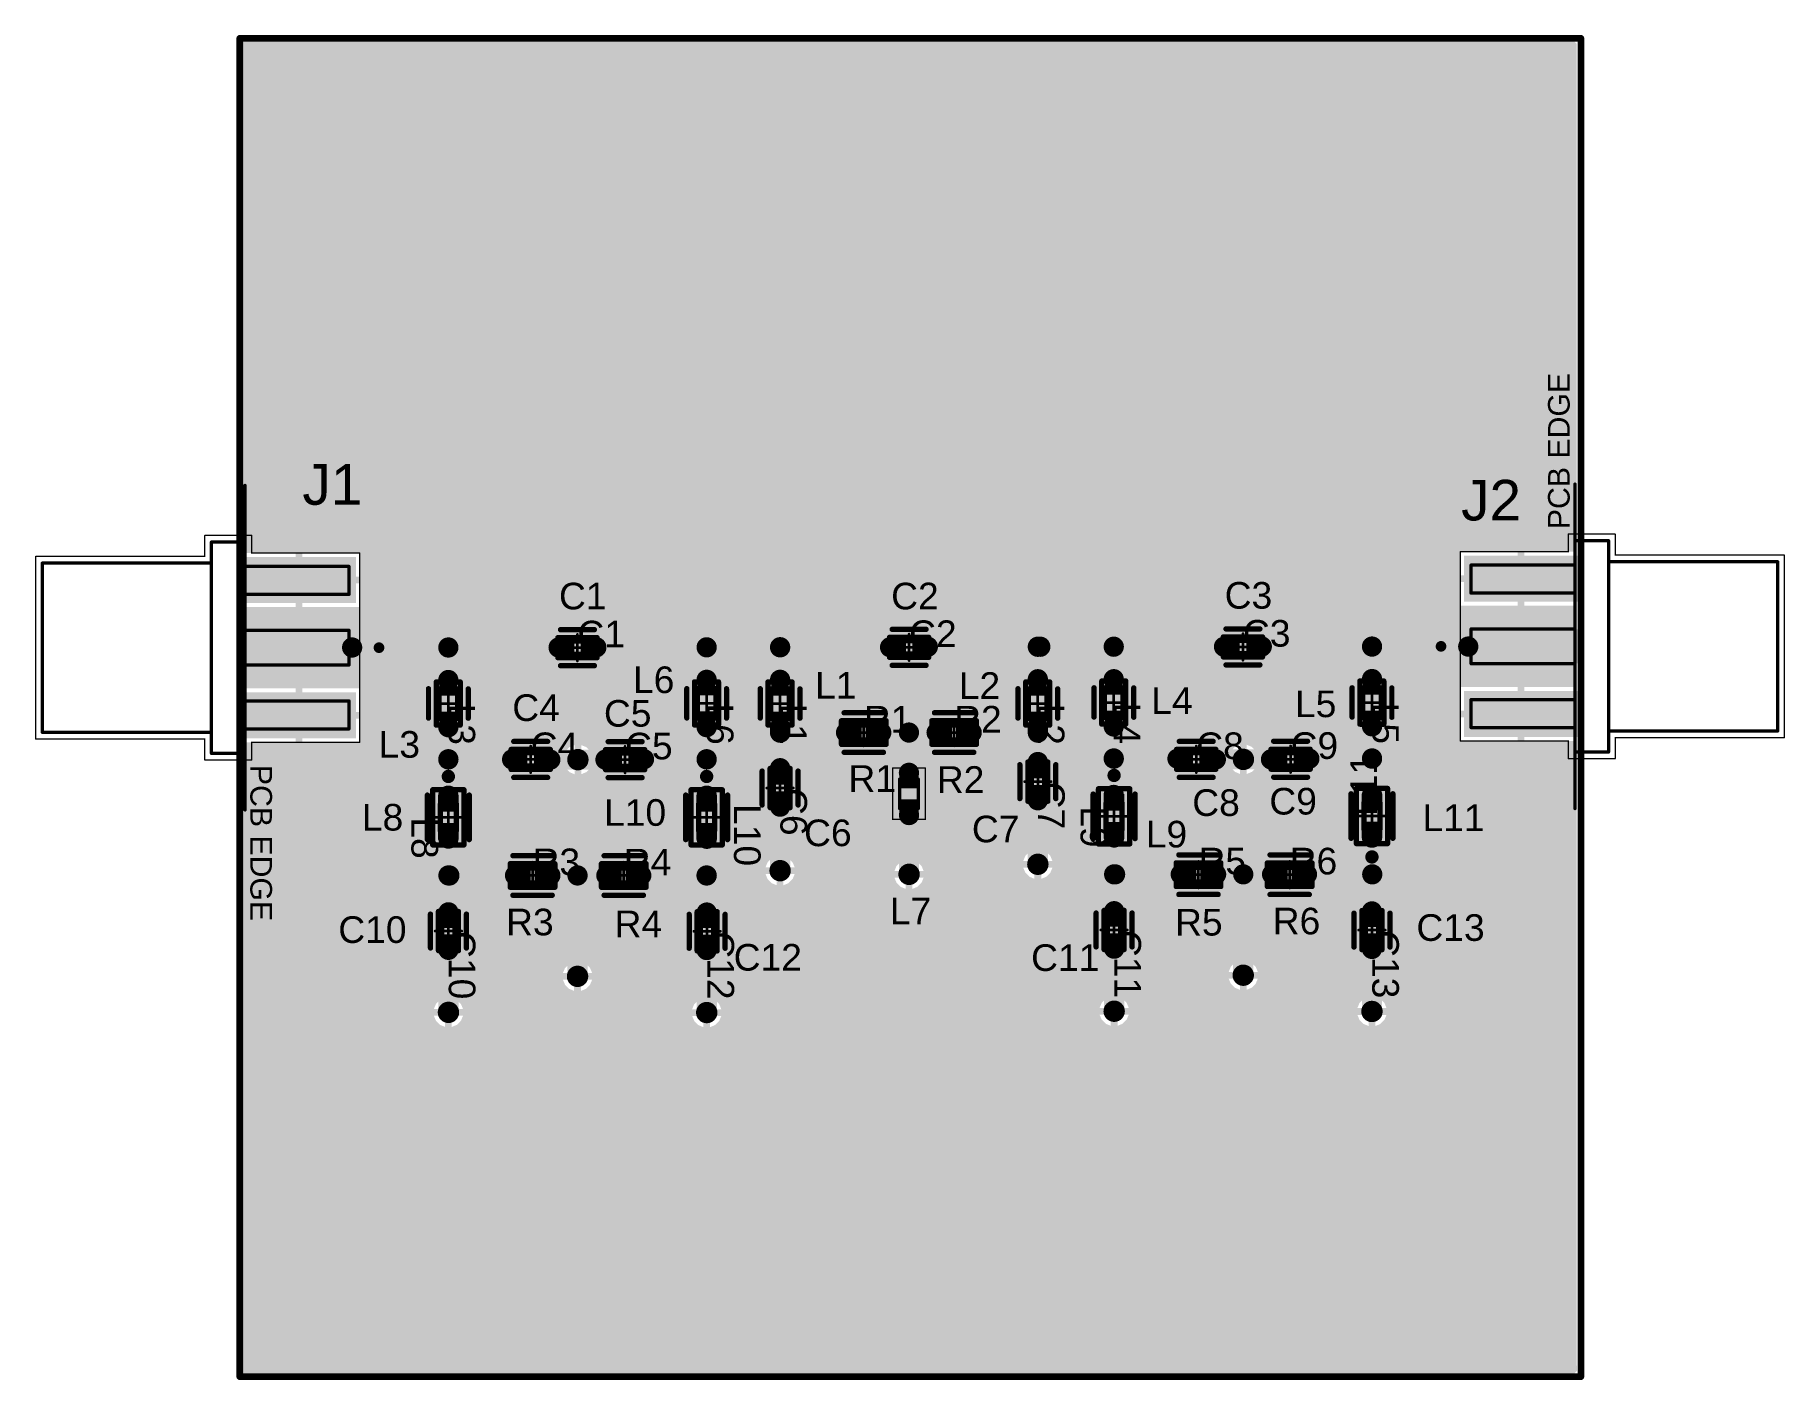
# Model space of a CAD drawing. Header units: inches. Extents: x -7.9 to 57.8, y -0.2 to 50.3.
import ezdxf

# ---------------------------------------------------------------- set-up
doc = ezdxf.new("R2010")
doc.units = ezdxf.units.IN
for name, color, linetype in [('Bottom Layer', 5, 'Continuous'), ('Bottom Paste', 16, 'Continuous'), ('Bottom Solder', 6, 'Continuous'), ('Keep-Out Layer', 6, 'Continuous'), ('Top 3D Body', 56, 'Continuous'), ('Top Assembly', 56, 'Continuous'), ('Top Component Center', 56, 'Continuous'), ('Top Courtyard', 56, 'Continuous'), ('Top Layer', 1, 'Continuous'), ('Top Overlay', 2, 'Continuous'), ('Top Paste', 8, 'Continuous'), ('Top Solder', 216, 'Continuous'), ('Via Holes', 16, 'Continuous')]:
    doc.layers.add(name, color=color, linetype=linetype)
doc.styles.add('Arial', font='', dxfattribs={"height": 0.2})
doc.styles.get('Arial').set_extended_font_data('Arial')

msp = doc.modelspace()

# ---------------------------------------------------------------- texts
at = {"layer": 'Top Overlay', "style": 'Arial'}
for s, height, p in [('J1', 1.524, (2.145, 32.617)), ('J2', 1.524, (45.652, 32.028)), ('C1', 1, (11.779, 28.689)), ('C2', 1, (24.25, 28.689)), ('C3', 1, (36.773, 28.715)), ('L6', 1, (14.558, 25.546)), ('L1', 1, (21.394, 25.338)), ('L2', 1, (26.79, 25.328)), ('L4', 1, (34.017, 24.765)), ('L5', 1, (39.413, 24.642)), ('C4', 1, (10.026, 24.498)), ('C5', 1, (13.466, 24.284)), ('L3', 1, (5.007, 23.119)), ('R1', 1, (22.647, 21.837)), ('R2', 1, (25.965, 21.799)), ('C8', 1, (35.556, 20.932)), ('C9', 1, (38.451, 20.985)), ('L8', 1, (4.378, 20.383)), ('L10', 1, (13.472, 20.562)), ('L11', 1, (44.201, 20.362)), ('C6', 1, (20.981, 19.797)), ('C7', 1, (27.281, 19.942)), ('L9', 1, (33.811, 19.749)), ('L7', 1, (24.203, 16.858)), ('C10', 1, (3.493, 16.163)), ('R3', 1, (9.793, 16.449)), ('R4', 1, (13.866, 16.38)), ('R5', 1, (34.91, 16.441)), ('R6', 1, (38.577, 16.486)), ('C13', 1, (43.972, 16.241)), ('C12', 1, (18.338, 15.124)), ('C11', 1, (29.505, 15.111))]:
    msp.add_text(s, height=height, dxfattribs=at).set_placement(p)

# ---------------------------------------------------------------- blocks, each defined once
blk = doc.blocks.new('FP_GJM155_0_05_IPC_C_1')
at = {"layer": 'Top Layer'}
for points in [[(-0.636, 0.236), (-0.121, 0.236), (-0.121, -0.236), (-0.636, -0.236)], [(0.121, 0.236), (0.636, 0.236), (0.636, -0.236), (0.121, -0.236)]]:
    blk.add_hatch(color=1, dxfattribs=at).paths.add_polyline_path(points)
at = {"layer": 'Top Paste'}
for points in [[(-0.636, 0.236), (-0.121, 0.236), (-0.121, -0.236), (-0.636, -0.236)], [(0.121, 0.236), (0.636, 0.236), (0.636, -0.236), (0.121, -0.236)]]:
    blk.add_hatch(color=8, dxfattribs=at).paths.add_polyline_path(points)
at = {"layer": 'Top Solder'}
for points in [[(-0.636, 0.236), (-0.121, 0.236), (-0.121, -0.236), (-0.636, -0.236)], [(0.121, 0.236), (0.636, 0.236), (0.636, -0.236), (0.121, -0.236)]]:
    blk.add_hatch(color=216, dxfattribs=at).paths.add_polyline_path(points)
at = {"layer": 'Top 3D Body'}
for points in [[(-0.5, -0.25, 0.2, 0.2, 0), (-0.5, 0.25, 0.2, 0.2, 0)], [(-0.5, 0.25, 0.2, 0.2, 0), (0.5, 0.25, 0.2, 0.2, 0)], [(0.5, -0.25, 0.2, 0.2, 0), (0.5, 0.25, 0.2, 0.2, 0)], [(-0.5, -0.25, 0.2, 0.2, 0), (0.5, -0.25, 0.2, 0.2, 0)]]:
    blk.add_lwpolyline(points, format="xyseb", dxfattribs=at)
for points in [[(-0.55, 0.25, 0.1, 0.1, 1), (-0.45, 0.25, 0.1, 0.1, 1)], [(-0.55, 0.25, 0.1, 0.1, 1), (-0.45, 0.25, 0.1, 0.1, 1)], [(0.45, 0.25, 0.1, 0.1, 1), (0.55, 0.25, 0.1, 0.1, 1)], [(0.45, 0.25, 0.1, 0.1, 1), (0.55, 0.25, 0.1, 0.1, 1)], [(-0.55, -0.25, 0.1, 0.1, 1), (-0.45, -0.25, 0.1, 0.1, 1)], [(-0.55, -0.25, 0.1, 0.1, 1), (-0.45, -0.25, 0.1, 0.1, 1)], [(0.45, -0.25, 0.1, 0.1, 1), (0.55, -0.25, 0.1, 0.1, 1)], [(0.45, -0.25, 0.1, 0.1, 1), (0.55, -0.25, 0.1, 0.1, 1)]]:
    blk.add_lwpolyline(points, format="xyseb", close=True, dxfattribs=at)
at = {"layer": 'Top Assembly'}
for points in [[(-0.736, -0.375, 0.2, 0.2, 0), (-0.736, 0.375, 0.2, 0.2, 0)], [(-0.736, 0.375, 0.2, 0.2, 0), (0.736, 0.375, 0.2, 0.2, 0)], [(0.736, -0.375, 0.2, 0.2, 0), (0.736, 0.375, 0.2, 0.2, 0)], [(-0.736, -0.375, 0.2, 0.2, 0), (0.736, -0.375, 0.2, 0.2, 0)]]:
    blk.add_lwpolyline(points, format="xyseb", dxfattribs=at)
for points in [[(-0.786, 0.375, 0.1, 0.1, 1), (-0.686, 0.375, 0.1, 0.1, 1)], [(-0.786, 0.375, 0.1, 0.1, 1), (-0.686, 0.375, 0.1, 0.1, 1)], [(0.686, 0.375, 0.1, 0.1, 1), (0.786, 0.375, 0.1, 0.1, 1)], [(0.686, 0.375, 0.1, 0.1, 1), (0.786, 0.375, 0.1, 0.1, 1)], [(-0.786, -0.375, 0.1, 0.1, 1), (-0.686, -0.375, 0.1, 0.1, 1)], [(-0.786, -0.375, 0.1, 0.1, 1), (-0.686, -0.375, 0.1, 0.1, 1)], [(0.686, -0.375, 0.1, 0.1, 1), (0.786, -0.375, 0.1, 0.1, 1)], [(0.686, -0.375, 0.1, 0.1, 1), (0.786, -0.375, 0.1, 0.1, 1)]]:
    blk.add_lwpolyline(points, format="xyseb", close=True, dxfattribs=at)
at = {"layer": 'Top Component Center'}
for points in [[(-0.5, 0, 0.1, 0.1, 0), (0.5, 0, 0.1, 0.1, 0)], [(0, -0.5, 0.1, 0.1, 0), (0, 0.5, 0.1, 0.1, 0)]]:
    blk.add_lwpolyline(points, format="xyseb", dxfattribs=at)
for points in [[(-0.525, 0, 0.05, 0.05, 1), (-0.475, 0, 0.05, 0.05, 1)], [(-0.025, 0.5, 0.05, 0.05, 1), (0.025, 0.5, 0.05, 0.05, 1)], [(0.475, 0, 0.05, 0.05, 1), (0.525, 0, 0.05, 0.05, 1)], [(-0.025, -0.5, 0.05, 0.05, 1), (0.025, -0.5, 0.05, 0.05, 1)]]:
    blk.add_lwpolyline(points, format="xyseb", close=True, dxfattribs=at)
at = {"layer": 'Top Courtyard'}
for points in [[(-0.736, -0.375, 0.2, 0.2, 0), (-0.736, 0.375, 0.2, 0.2, 0)], [(-0.736, 0.375, 0.2, 0.2, 0), (0.736, 0.375, 0.2, 0.2, 0)], [(0.736, -0.375, 0.2, 0.2, 0), (0.736, 0.375, 0.2, 0.2, 0)], [(-0.736, -0.375, 0.2, 0.2, 0), (0.736, -0.375, 0.2, 0.2, 0)]]:
    blk.add_lwpolyline(points, format="xyseb", dxfattribs=at)
for points in [[(-0.786, 0.375, 0.1, 0.1, 1), (-0.686, 0.375, 0.1, 0.1, 1)], [(-0.786, 0.375, 0.1, 0.1, 1), (-0.686, 0.375, 0.1, 0.1, 1)], [(0.686, 0.375, 0.1, 0.1, 1), (0.786, 0.375, 0.1, 0.1, 1)], [(0.686, 0.375, 0.1, 0.1, 1), (0.786, 0.375, 0.1, 0.1, 1)], [(-0.786, -0.375, 0.1, 0.1, 1), (-0.686, -0.375, 0.1, 0.1, 1)], [(-0.786, -0.375, 0.1, 0.1, 1), (-0.686, -0.375, 0.1, 0.1, 1)], [(0.686, -0.375, 0.1, 0.1, 1), (0.786, -0.375, 0.1, 0.1, 1)], [(0.686, -0.375, 0.1, 0.1, 1), (0.786, -0.375, 0.1, 0.1, 1)]]:
    blk.add_lwpolyline(points, format="xyseb", close=True, dxfattribs=at)
at = {"layer": 'Top Overlay'}
for points in [[(-0.636, 0.675, 0.2, 0.2, 0), (0.636, 0.675, 0.2, 0.2, 0)], [(-0.636, -0.675, 0.2, 0.2, 0), (0.636, -0.675, 0.2, 0.2, 0)]]:
    blk.add_lwpolyline(points, format="xyseb", dxfattribs=at)
for points in [[(-0.686, 0.675, 0.1, 0.1, 1), (-0.586, 0.675, 0.1, 0.1, 1)], [(0.586, 0.675, 0.1, 0.1, 1), (0.686, 0.675, 0.1, 0.1, 1)], [(-0.686, -0.675, 0.1, 0.1, 1), (-0.586, -0.675, 0.1, 0.1, 1)], [(0.586, -0.675, 0.1, 0.1, 1), (0.686, -0.675, 0.1, 0.1, 1)]]:
    blk.add_lwpolyline(points, format="xyseb", close=True, dxfattribs=at)
at = {"layer": 'Top Assembly', "style": 'Arial'}
blk.add_text('C4', height=1, dxfattribs=at).set_placement((0, 0.011))
blk = doc.blocks.new('INDC1006X60N_2')
at = {"layer": 'Top Layer'}
for points in [[(-0.715, 0.365), (-0.205, 0.365), (-0.205, -0.365), (-0.715, -0.365)], [(0.205, 0.365), (0.715, 0.365), (0.715, -0.365), (0.205, -0.365)]]:
    blk.add_hatch(color=1, dxfattribs=at).paths.add_polyline_path(points)
at = {"layer": 'Top Paste'}
for points in [[(-0.715, 0.365), (-0.205, 0.365), (-0.205, -0.365), (-0.715, -0.365)], [(0.205, 0.365), (0.715, 0.365), (0.715, -0.365), (0.205, -0.365)]]:
    blk.add_hatch(color=8, dxfattribs=at).paths.add_polyline_path(points)
at = {"layer": 'Top Solder'}
for points in [[(-0.817, 0.467), (-0.103, 0.467), (-0.103, -0.467), (-0.817, -0.467)], [(0.103, 0.467), (0.817, 0.467), (0.817, -0.467), (0.103, -0.467)]]:
    blk.add_hatch(color=216, dxfattribs=at).paths.add_polyline_path(points)
at = {"layer": 'Top 3D Body'}
for points in [[(-0.55, 0.35, 0.127, 0.127, 0), (-0.55, -0.35, 0.127, 0.127, 0)], [(-0.55, 0.35, 0.127, 0.127, 0), (0.55, 0.35, 0.127, 0.127, 0)], [(0.55, 0.35, 0.127, 0.127, 0), (0.55, -0.35, 0.127, 0.127, 0)], [(-0.55, -0.35, 0.127, 0.127, 0), (0.55, -0.35, 0.127, 0.127, 0)]]:
    blk.add_lwpolyline(points, format="xyseb", dxfattribs=at)
for points in [[(-0.582, 0.35, 0.0635, 0.0635, 1), (-0.518, 0.35, 0.0635, 0.0635, 1)], [(-0.582, 0.35, 0.0635, 0.0635, 1), (-0.518, 0.35, 0.0635, 0.0635, 1)], [(0.518, 0.35, 0.0635, 0.0635, 1), (0.582, 0.35, 0.0635, 0.0635, 1)], [(0.518, 0.35, 0.0635, 0.0635, 1), (0.582, 0.35, 0.0635, 0.0635, 1)], [(-0.582, -0.35, 0.0635, 0.0635, 1), (-0.518, -0.35, 0.0635, 0.0635, 1)], [(-0.582, -0.35, 0.0635, 0.0635, 1), (-0.518, -0.35, 0.0635, 0.0635, 1)], [(0.518, -0.35, 0.0635, 0.0635, 1), (0.582, -0.35, 0.0635, 0.0635, 1)], [(0.518, -0.35, 0.0635, 0.0635, 1), (0.582, -0.35, 0.0635, 0.0635, 1)]]:
    blk.add_lwpolyline(points, format="xyseb", close=True, dxfattribs=at)
at = {"layer": 'Top Courtyard'}
for points in [[(-0.965, 0.615, 0.05, 0.05, 0), (-0.965, -0.615, 0.05, 0.05, 0)], [(-0.965, 0.615, 0.05, 0.05, 0), (0.965, 0.615, 0.05, 0.05, 0)], [(0.965, 0.615, 0.05, 0.05, 0), (0.965, -0.615, 0.05, 0.05, 0)], [(-0.965, -0.615, 0.05, 0.05, 0), (0.965, -0.615, 0.05, 0.05, 0)]]:
    blk.add_lwpolyline(points, format="xyseb", dxfattribs=at)
for points in [[(-0.977, 0.615, 0.025, 0.025, 1), (-0.952, 0.615, 0.025, 0.025, 1)], [(-0.977, 0.615, 0.025, 0.025, 1), (-0.952, 0.615, 0.025, 0.025, 1)], [(0.952, 0.615, 0.025, 0.025, 1), (0.977, 0.615, 0.025, 0.025, 1)], [(0.952, 0.615, 0.025, 0.025, 1), (0.977, 0.615, 0.025, 0.025, 1)], [(-0.977, -0.615, 0.025, 0.025, 1), (-0.952, -0.615, 0.025, 0.025, 1)], [(-0.977, -0.615, 0.025, 0.025, 1), (-0.952, -0.615, 0.025, 0.025, 1)], [(0.952, -0.615, 0.025, 0.025, 1), (0.977, -0.615, 0.025, 0.025, 1)], [(0.952, -0.615, 0.025, 0.025, 1), (0.977, -0.615, 0.025, 0.025, 1)]]:
    blk.add_lwpolyline(points, format="xyseb", close=True, dxfattribs=at)
blk = doc.blocks.new('FP_GJM155_0_05_IPC_C_3')
at = {"layer": 'Top Layer'}
for points in [[(-0.636, 0.236), (-0.121, 0.236), (-0.121, -0.236), (-0.636, -0.236)], [(0.121, 0.236), (0.636, 0.236), (0.636, -0.236), (0.121, -0.236)]]:
    blk.add_hatch(color=1, dxfattribs=at).paths.add_polyline_path(points)
at = {"layer": 'Top Paste'}
for points in [[(-0.636, 0.236), (-0.121, 0.236), (-0.121, -0.236), (-0.636, -0.236)], [(0.121, 0.236), (0.636, 0.236), (0.636, -0.236), (0.121, -0.236)]]:
    blk.add_hatch(color=8, dxfattribs=at).paths.add_polyline_path(points)
at = {"layer": 'Top Solder'}
for points in [[(-0.636, 0.236), (-0.121, 0.236), (-0.121, -0.236), (-0.636, -0.236)], [(0.121, 0.236), (0.636, 0.236), (0.636, -0.236), (0.121, -0.236)]]:
    blk.add_hatch(color=216, dxfattribs=at).paths.add_polyline_path(points)
at = {"layer": 'Top 3D Body'}
for points in [[(-0.5, -0.25, 0.2, 0.2, 0), (-0.5, 0.25, 0.2, 0.2, 0)], [(0.5, 0.25, 0.2, 0.2, 0), (-0.5, 0.25, 0.2, 0.2, 0)], [(0.5, -0.25, 0.2, 0.2, 0), (0.5, 0.25, 0.2, 0.2, 0)], [(0.5, -0.25, 0.2, 0.2, 0), (-0.5, -0.25, 0.2, 0.2, 0)]]:
    blk.add_lwpolyline(points, format="xyseb", dxfattribs=at)
for points in [[(-0.55, 0.25, 0.1, 0.1, 1), (-0.45, 0.25, 0.1, 0.1, 1)], [(-0.55, 0.25, 0.1, 0.1, 1), (-0.45, 0.25, 0.1, 0.1, 1)], [(0.45, 0.25, 0.1, 0.1, 1), (0.55, 0.25, 0.1, 0.1, 1)], [(0.45, 0.25, 0.1, 0.1, 1), (0.55, 0.25, 0.1, 0.1, 1)], [(-0.55, -0.25, 0.1, 0.1, 1), (-0.45, -0.25, 0.1, 0.1, 1)], [(-0.55, -0.25, 0.1, 0.1, 1), (-0.45, -0.25, 0.1, 0.1, 1)], [(0.45, -0.25, 0.1, 0.1, 1), (0.55, -0.25, 0.1, 0.1, 1)], [(0.45, -0.25, 0.1, 0.1, 1), (0.55, -0.25, 0.1, 0.1, 1)]]:
    blk.add_lwpolyline(points, format="xyseb", close=True, dxfattribs=at)
at = {"layer": 'Top Assembly'}
for points in [[(-0.736, -0.375, 0.2, 0.2, 0), (-0.736, 0.375, 0.2, 0.2, 0)], [(0.736, 0.375, 0.2, 0.2, 0), (-0.736, 0.375, 0.2, 0.2, 0)], [(0.736, -0.375, 0.2, 0.2, 0), (0.736, 0.375, 0.2, 0.2, 0)], [(0.736, -0.375, 0.2, 0.2, 0), (-0.736, -0.375, 0.2, 0.2, 0)]]:
    blk.add_lwpolyline(points, format="xyseb", dxfattribs=at)
for points in [[(-0.786, 0.375, 0.1, 0.1, 1), (-0.686, 0.375, 0.1, 0.1, 1)], [(-0.786, 0.375, 0.1, 0.1, 1), (-0.686, 0.375, 0.1, 0.1, 1)], [(0.686, 0.375, 0.1, 0.1, 1), (0.786, 0.375, 0.1, 0.1, 1)], [(0.686, 0.375, 0.1, 0.1, 1), (0.786, 0.375, 0.1, 0.1, 1)], [(-0.786, -0.375, 0.1, 0.1, 1), (-0.686, -0.375, 0.1, 0.1, 1)], [(-0.786, -0.375, 0.1, 0.1, 1), (-0.686, -0.375, 0.1, 0.1, 1)], [(0.686, -0.375, 0.1, 0.1, 1), (0.786, -0.375, 0.1, 0.1, 1)], [(0.686, -0.375, 0.1, 0.1, 1), (0.786, -0.375, 0.1, 0.1, 1)]]:
    blk.add_lwpolyline(points, format="xyseb", close=True, dxfattribs=at)
at = {"layer": 'Top Component Center'}
for points in [[(0.5, 0, 0.1, 0.1, 0), (-0.5, 0, 0.1, 0.1, 0)], [(0, -0.5, 0.1, 0.1, 0), (0, 0.5, 0.1, 0.1, 0)]]:
    blk.add_lwpolyline(points, format="xyseb", dxfattribs=at)
for points in [[(-0.525, 0, 0.05, 0.05, 1), (-0.475, 0, 0.05, 0.05, 1)], [(-0.025, 0.5, 0.05, 0.05, 1), (0.025, 0.5, 0.05, 0.05, 1)], [(0.475, 0, 0.05, 0.05, 1), (0.525, 0, 0.05, 0.05, 1)], [(-0.025, -0.5, 0.05, 0.05, 1), (0.025, -0.5, 0.05, 0.05, 1)]]:
    blk.add_lwpolyline(points, format="xyseb", close=True, dxfattribs=at)
at = {"layer": 'Top Courtyard'}
for points in [[(-0.736, -0.375, 0.2, 0.2, 0), (-0.736, 0.375, 0.2, 0.2, 0)], [(0.736, 0.375, 0.2, 0.2, 0), (-0.736, 0.375, 0.2, 0.2, 0)], [(0.736, -0.375, 0.2, 0.2, 0), (0.736, 0.375, 0.2, 0.2, 0)], [(0.736, -0.375, 0.2, 0.2, 0), (-0.736, -0.375, 0.2, 0.2, 0)]]:
    blk.add_lwpolyline(points, format="xyseb", dxfattribs=at)
for points in [[(-0.786, 0.375, 0.1, 0.1, 1), (-0.686, 0.375, 0.1, 0.1, 1)], [(-0.786, 0.375, 0.1, 0.1, 1), (-0.686, 0.375, 0.1, 0.1, 1)], [(0.686, 0.375, 0.1, 0.1, 1), (0.786, 0.375, 0.1, 0.1, 1)], [(0.686, 0.375, 0.1, 0.1, 1), (0.786, 0.375, 0.1, 0.1, 1)], [(-0.786, -0.375, 0.1, 0.1, 1), (-0.686, -0.375, 0.1, 0.1, 1)], [(-0.786, -0.375, 0.1, 0.1, 1), (-0.686, -0.375, 0.1, 0.1, 1)], [(0.686, -0.375, 0.1, 0.1, 1), (0.786, -0.375, 0.1, 0.1, 1)], [(0.686, -0.375, 0.1, 0.1, 1), (0.786, -0.375, 0.1, 0.1, 1)]]:
    blk.add_lwpolyline(points, format="xyseb", close=True, dxfattribs=at)
at = {"layer": 'Top Overlay'}
for points in [[(0.636, 0.675, 0.2, 0.2, 0), (-0.636, 0.675, 0.2, 0.2, 0)], [(0.636, -0.675, 0.2, 0.2, 0), (-0.636, -0.675, 0.2, 0.2, 0)]]:
    blk.add_lwpolyline(points, format="xyseb", dxfattribs=at)
for points in [[(-0.686, 0.675, 0.1, 0.1, 1), (-0.586, 0.675, 0.1, 0.1, 1)], [(0.586, 0.675, 0.1, 0.1, 1), (0.686, 0.675, 0.1, 0.1, 1)], [(-0.686, -0.675, 0.1, 0.1, 1), (-0.586, -0.675, 0.1, 0.1, 1)], [(0.586, -0.675, 0.1, 0.1, 1), (0.686, -0.675, 0.1, 0.1, 1)]]:
    blk.add_lwpolyline(points, format="xyseb", close=True, dxfattribs=at)
at = {"layer": 'Top Assembly', "style": 'Arial'}
blk.add_text('C7', height=1, dxfattribs=at).set_placement((0, 0.011))
blk = doc.blocks.new('FP_GJM155_0_05_IPC_C_4')
at = {"layer": 'Top Layer'}
for points in [[(-0.636, 0.236), (-0.121, 0.236), (-0.121, -0.236), (-0.636, -0.236)], [(0.121, 0.236), (0.636, 0.236), (0.636, -0.236), (0.121, -0.236)]]:
    blk.add_hatch(color=1, dxfattribs=at).paths.add_polyline_path(points)
at = {"layer": 'Top Paste'}
for points in [[(-0.636, 0.236), (-0.121, 0.236), (-0.121, -0.236), (-0.636, -0.236)], [(0.121, 0.236), (0.636, 0.236), (0.636, -0.236), (0.121, -0.236)]]:
    blk.add_hatch(color=8, dxfattribs=at).paths.add_polyline_path(points)
at = {"layer": 'Top Solder'}
for points in [[(-0.636, 0.236), (-0.121, 0.236), (-0.121, -0.236), (-0.636, -0.236)], [(0.121, 0.236), (0.636, 0.236), (0.636, -0.236), (0.121, -0.236)]]:
    blk.add_hatch(color=216, dxfattribs=at).paths.add_polyline_path(points)
at = {"layer": 'Top 3D Body'}
for points in [[(-0.5, -0.25, 0.2, 0.2, 0), (-0.5, 0.25, 0.2, 0.2, 0)], [(0.5, 0.25, 0.2, 0.2, 0), (-0.5, 0.25, 0.2, 0.2, 0)], [(0.5, -0.25, 0.2, 0.2, 0), (0.5, 0.25, 0.2, 0.2, 0)], [(0.5, -0.25, 0.2, 0.2, 0), (-0.5, -0.25, 0.2, 0.2, 0)]]:
    blk.add_lwpolyline(points, format="xyseb", dxfattribs=at)
for points in [[(-0.55, 0.25, 0.1, 0.1, 1), (-0.45, 0.25, 0.1, 0.1, 1)], [(-0.55, 0.25, 0.1, 0.1, 1), (-0.45, 0.25, 0.1, 0.1, 1)], [(0.45, 0.25, 0.1, 0.1, 1), (0.55, 0.25, 0.1, 0.1, 1)], [(0.45, 0.25, 0.1, 0.1, 1), (0.55, 0.25, 0.1, 0.1, 1)], [(-0.55, -0.25, 0.1, 0.1, 1), (-0.45, -0.25, 0.1, 0.1, 1)], [(-0.55, -0.25, 0.1, 0.1, 1), (-0.45, -0.25, 0.1, 0.1, 1)], [(0.45, -0.25, 0.1, 0.1, 1), (0.55, -0.25, 0.1, 0.1, 1)], [(0.45, -0.25, 0.1, 0.1, 1), (0.55, -0.25, 0.1, 0.1, 1)]]:
    blk.add_lwpolyline(points, format="xyseb", close=True, dxfattribs=at)
at = {"layer": 'Top Assembly'}
for points in [[(-0.736, -0.375, 0.2, 0.2, 0), (-0.736, 0.375, 0.2, 0.2, 0)], [(0.736, 0.375, 0.2, 0.2, 0), (-0.736, 0.375, 0.2, 0.2, 0)], [(0.736, -0.375, 0.2, 0.2, 0), (0.736, 0.375, 0.2, 0.2, 0)], [(0.736, -0.375, 0.2, 0.2, 0), (-0.736, -0.375, 0.2, 0.2, 0)]]:
    blk.add_lwpolyline(points, format="xyseb", dxfattribs=at)
for points in [[(-0.786, 0.375, 0.1, 0.1, 1), (-0.686, 0.375, 0.1, 0.1, 1)], [(-0.786, 0.375, 0.1, 0.1, 1), (-0.686, 0.375, 0.1, 0.1, 1)], [(0.686, 0.375, 0.1, 0.1, 1), (0.786, 0.375, 0.1, 0.1, 1)], [(0.686, 0.375, 0.1, 0.1, 1), (0.786, 0.375, 0.1, 0.1, 1)], [(-0.786, -0.375, 0.1, 0.1, 1), (-0.686, -0.375, 0.1, 0.1, 1)], [(-0.786, -0.375, 0.1, 0.1, 1), (-0.686, -0.375, 0.1, 0.1, 1)], [(0.686, -0.375, 0.1, 0.1, 1), (0.786, -0.375, 0.1, 0.1, 1)], [(0.686, -0.375, 0.1, 0.1, 1), (0.786, -0.375, 0.1, 0.1, 1)]]:
    blk.add_lwpolyline(points, format="xyseb", close=True, dxfattribs=at)
at = {"layer": 'Top Component Center'}
for points in [[(0.5, 0, 0.1, 0.1, 0), (-0.5, 0, 0.1, 0.1, 0)], [(0, -0.5, 0.1, 0.1, 0), (0, 0.5, 0.1, 0.1, 0)]]:
    blk.add_lwpolyline(points, format="xyseb", dxfattribs=at)
for points in [[(-0.525, 0, 0.05, 0.05, 1), (-0.475, 0, 0.05, 0.05, 1)], [(-0.025, 0.5, 0.05, 0.05, 1), (0.025, 0.5, 0.05, 0.05, 1)], [(0.475, 0, 0.05, 0.05, 1), (0.525, 0, 0.05, 0.05, 1)], [(-0.025, -0.5, 0.05, 0.05, 1), (0.025, -0.5, 0.05, 0.05, 1)]]:
    blk.add_lwpolyline(points, format="xyseb", close=True, dxfattribs=at)
at = {"layer": 'Top Courtyard'}
for points in [[(-0.736, -0.375, 0.2, 0.2, 0), (-0.736, 0.375, 0.2, 0.2, 0)], [(0.736, 0.375, 0.2, 0.2, 0), (-0.736, 0.375, 0.2, 0.2, 0)], [(0.736, -0.375, 0.2, 0.2, 0), (0.736, 0.375, 0.2, 0.2, 0)], [(0.736, -0.375, 0.2, 0.2, 0), (-0.736, -0.375, 0.2, 0.2, 0)]]:
    blk.add_lwpolyline(points, format="xyseb", dxfattribs=at)
for points in [[(-0.786, 0.375, 0.1, 0.1, 1), (-0.686, 0.375, 0.1, 0.1, 1)], [(-0.786, 0.375, 0.1, 0.1, 1), (-0.686, 0.375, 0.1, 0.1, 1)], [(0.686, 0.375, 0.1, 0.1, 1), (0.786, 0.375, 0.1, 0.1, 1)], [(0.686, 0.375, 0.1, 0.1, 1), (0.786, 0.375, 0.1, 0.1, 1)], [(-0.786, -0.375, 0.1, 0.1, 1), (-0.686, -0.375, 0.1, 0.1, 1)], [(-0.786, -0.375, 0.1, 0.1, 1), (-0.686, -0.375, 0.1, 0.1, 1)], [(0.686, -0.375, 0.1, 0.1, 1), (0.786, -0.375, 0.1, 0.1, 1)], [(0.686, -0.375, 0.1, 0.1, 1), (0.786, -0.375, 0.1, 0.1, 1)]]:
    blk.add_lwpolyline(points, format="xyseb", close=True, dxfattribs=at)
at = {"layer": 'Top Overlay'}
for points in [[(0.636, 0.675, 0.2, 0.2, 0), (-0.636, 0.675, 0.2, 0.2, 0)], [(0.636, -0.675, 0.2, 0.2, 0), (-0.636, -0.675, 0.2, 0.2, 0)]]:
    blk.add_lwpolyline(points, format="xyseb", dxfattribs=at)
for points in [[(-0.686, 0.675, 0.1, 0.1, 1), (-0.586, 0.675, 0.1, 0.1, 1)], [(0.586, 0.675, 0.1, 0.1, 1), (0.686, 0.675, 0.1, 0.1, 1)], [(-0.686, -0.675, 0.1, 0.1, 1), (-0.586, -0.675, 0.1, 0.1, 1)], [(0.586, -0.675, 0.1, 0.1, 1), (0.686, -0.675, 0.1, 0.1, 1)]]:
    blk.add_lwpolyline(points, format="xyseb", close=True, dxfattribs=at)
at = {"layer": 'Top Assembly', "style": 'Arial'}
blk.add_text('C6', height=1, dxfattribs=at).set_placement((0, 0.011))
blk = doc.blocks.new('FP_LQG15WH_02_IPC_A_5')
at = {"layer": 'Top Layer'}
for points in [[(-0.836, 0.386), (-0.209, 0.386), (-0.209, -0.386), (-0.836, -0.386)], [(0.209, 0.386), (0.836, 0.386), (0.836, -0.386), (0.209, -0.386)]]:
    blk.add_hatch(color=1, dxfattribs=at).paths.add_polyline_path(points)
at = {"layer": 'Top Paste'}
for points in [[(-0.836, 0.386), (-0.209, 0.386), (-0.209, -0.386), (-0.836, -0.386)], [(0.209, 0.386), (0.836, 0.386), (0.836, -0.386), (0.209, -0.386)]]:
    blk.add_hatch(color=8, dxfattribs=at).paths.add_polyline_path(points)
at = {"layer": 'Top Solder'}
for points in [[(-0.836, 0.386), (-0.209, 0.386), (-0.209, -0.386), (-0.836, -0.386)], [(0.209, 0.386), (0.836, 0.386), (0.836, -0.386), (0.209, -0.386)]]:
    blk.add_hatch(color=216, dxfattribs=at).paths.add_polyline_path(points)
at = {"layer": 'Top 3D Body'}
for points in [[(-0.5, -0.3, 0.2, 0.2, 0), (-0.5, 0.3, 0.2, 0.2, 0)], [(0.5, 0.3, 0.2, 0.2, 0), (-0.5, 0.3, 0.2, 0.2, 0)], [(0.5, -0.3, 0.2, 0.2, 0), (0.5, 0.3, 0.2, 0.2, 0)], [(0.5, -0.3, 0.2, 0.2, 0), (-0.5, -0.3, 0.2, 0.2, 0)]]:
    blk.add_lwpolyline(points, format="xyseb", dxfattribs=at)
for points in [[(-0.55, 0.3, 0.1, 0.1, 1), (-0.45, 0.3, 0.1, 0.1, 1)], [(-0.55, 0.3, 0.1, 0.1, 1), (-0.45, 0.3, 0.1, 0.1, 1)], [(0.45, 0.3, 0.1, 0.1, 1), (0.55, 0.3, 0.1, 0.1, 1)], [(0.45, 0.3, 0.1, 0.1, 1), (0.55, 0.3, 0.1, 0.1, 1)], [(-0.55, -0.3, 0.1, 0.1, 1), (-0.45, -0.3, 0.1, 0.1, 1)], [(-0.55, -0.3, 0.1, 0.1, 1), (-0.45, -0.3, 0.1, 0.1, 1)], [(0.45, -0.3, 0.1, 0.1, 1), (0.55, -0.3, 0.1, 0.1, 1)], [(0.45, -0.3, 0.1, 0.1, 1), (0.55, -0.3, 0.1, 0.1, 1)]]:
    blk.add_lwpolyline(points, format="xyseb", close=True, dxfattribs=at)
at = {"layer": 'Top Assembly'}
for points in [[(-1.036, -0.586, 0.2, 0.2, 0), (-1.036, 0.586, 0.2, 0.2, 0)], [(1.036, 0.586, 0.2, 0.2, 0), (-1.036, 0.586, 0.2, 0.2, 0)], [(1.036, -0.586, 0.2, 0.2, 0), (1.036, 0.586, 0.2, 0.2, 0)], [(1.036, -0.586, 0.2, 0.2, 0), (-1.036, -0.586, 0.2, 0.2, 0)]]:
    blk.add_lwpolyline(points, format="xyseb", dxfattribs=at)
for points in [[(-1.086, 0.586, 0.1, 0.1, 1), (-0.986, 0.586, 0.1, 0.1, 1)], [(-1.086, 0.586, 0.1, 0.1, 1), (-0.986, 0.586, 0.1, 0.1, 1)], [(0.986, 0.586, 0.1, 0.1, 1), (1.086, 0.586, 0.1, 0.1, 1)], [(0.986, 0.586, 0.1, 0.1, 1), (1.086, 0.586, 0.1, 0.1, 1)], [(-1.086, -0.586, 0.1, 0.1, 1), (-0.986, -0.586, 0.1, 0.1, 1)], [(-1.086, -0.586, 0.1, 0.1, 1), (-0.986, -0.586, 0.1, 0.1, 1)], [(0.986, -0.586, 0.1, 0.1, 1), (1.086, -0.586, 0.1, 0.1, 1)], [(0.986, -0.586, 0.1, 0.1, 1), (1.086, -0.586, 0.1, 0.1, 1)]]:
    blk.add_lwpolyline(points, format="xyseb", close=True, dxfattribs=at)
at = {"layer": 'Top Component Center'}
for points in [[(0.5, 0, 0.1, 0.1, 0), (-0.5, 0, 0.1, 0.1, 0)], [(0, -0.5, 0.1, 0.1, 0), (0, 0.5, 0.1, 0.1, 0)]]:
    blk.add_lwpolyline(points, format="xyseb", dxfattribs=at)
for points in [[(-0.525, 0, 0.05, 0.05, 1), (-0.475, 0, 0.05, 0.05, 1)], [(-0.025, 0.5, 0.05, 0.05, 1), (0.025, 0.5, 0.05, 0.05, 1)], [(0.475, 0, 0.05, 0.05, 1), (0.525, 0, 0.05, 0.05, 1)], [(-0.025, -0.5, 0.05, 0.05, 1), (0.025, -0.5, 0.05, 0.05, 1)]]:
    blk.add_lwpolyline(points, format="xyseb", close=True, dxfattribs=at)
at = {"layer": 'Top Courtyard'}
for points in [[(-1.036, -0.586, 0.2, 0.2, 0), (-1.036, 0.586, 0.2, 0.2, 0)], [(1.036, 0.586, 0.2, 0.2, 0), (-1.036, 0.586, 0.2, 0.2, 0)], [(1.036, -0.586, 0.2, 0.2, 0), (1.036, 0.586, 0.2, 0.2, 0)], [(1.036, -0.586, 0.2, 0.2, 0), (-1.036, -0.586, 0.2, 0.2, 0)]]:
    blk.add_lwpolyline(points, format="xyseb", dxfattribs=at)
for points in [[(-1.086, 0.586, 0.1, 0.1, 1), (-0.986, 0.586, 0.1, 0.1, 1)], [(-1.086, 0.586, 0.1, 0.1, 1), (-0.986, 0.586, 0.1, 0.1, 1)], [(0.986, 0.586, 0.1, 0.1, 1), (1.086, 0.586, 0.1, 0.1, 1)], [(0.986, 0.586, 0.1, 0.1, 1), (1.086, 0.586, 0.1, 0.1, 1)], [(-1.086, -0.586, 0.1, 0.1, 1), (-0.986, -0.586, 0.1, 0.1, 1)], [(-1.086, -0.586, 0.1, 0.1, 1), (-0.986, -0.586, 0.1, 0.1, 1)], [(0.986, -0.586, 0.1, 0.1, 1), (1.086, -0.586, 0.1, 0.1, 1)], [(0.986, -0.586, 0.1, 0.1, 1), (1.086, -0.586, 0.1, 0.1, 1)]]:
    blk.add_lwpolyline(points, format="xyseb", close=True, dxfattribs=at)
at = {"layer": 'Top Overlay'}
for points in [[(0.836, 0.786, 0.2, 0.2, 0), (-0.836, 0.786, 0.2, 0.2, 0)], [(0.836, -0.786, 0.2, 0.2, 0), (-0.836, -0.786, 0.2, 0.2, 0)]]:
    blk.add_lwpolyline(points, format="xyseb", dxfattribs=at)
for points in [[(-0.886, 0.786, 0.1, 0.1, 1), (-0.786, 0.786, 0.1, 0.1, 1)], [(0.786, 0.786, 0.1, 0.1, 1), (0.886, 0.786, 0.1, 0.1, 1)], [(-1.411, 0, 0.25, 0.25, 1), (-1.661, 0, 0.25, 0.25, 1)], [(-1.724, 0, 0.125, 0.125, 1), (-1.599, 0, 0.125, 0.125, 1)], [(-1.474, 0, 0.125, 0.125, 1), (-1.349, 0, 0.125, 0.125, 1)], [(-0.886, -0.786, 0.1, 0.1, 1), (-0.786, -0.786, 0.1, 0.1, 1)], [(0.786, -0.786, 0.1, 0.1, 1), (0.886, -0.786, 0.1, 0.1, 1)]]:
    blk.add_lwpolyline(points, format="xyseb", close=True, dxfattribs=at)
at = {"layer": 'Top Assembly', "style": 'Arial'}
blk.add_text('L9', height=1, dxfattribs=at).set_placement((-0.381, -1.259))
blk = doc.blocks.new('FP_GJM155_0_05_IPC_C_6')
at = {"layer": 'Top Layer'}
for points in [[(-0.636, 0.236), (-0.121, 0.236), (-0.121, -0.236), (-0.636, -0.236)], [(0.121, 0.236), (0.636, 0.236), (0.636, -0.236), (0.121, -0.236)]]:
    blk.add_hatch(color=1, dxfattribs=at).paths.add_polyline_path(points)
at = {"layer": 'Top Paste'}
for points in [[(-0.636, 0.236), (-0.121, 0.236), (-0.121, -0.236), (-0.636, -0.236)], [(0.121, 0.236), (0.636, 0.236), (0.636, -0.236), (0.121, -0.236)]]:
    blk.add_hatch(color=8, dxfattribs=at).paths.add_polyline_path(points)
at = {"layer": 'Top Solder'}
for points in [[(-0.636, 0.236), (-0.121, 0.236), (-0.121, -0.236), (-0.636, -0.236)], [(0.121, 0.236), (0.636, 0.236), (0.636, -0.236), (0.121, -0.236)]]:
    blk.add_hatch(color=216, dxfattribs=at).paths.add_polyline_path(points)
at = {"layer": 'Top 3D Body'}
for points in [[(-0.5, -0.25, 0.2, 0.2, 0), (-0.5, 0.25, 0.2, 0.2, 0)], [(0.5, 0.25, 0.2, 0.2, 0), (-0.5, 0.25, 0.2, 0.2, 0)], [(0.5, -0.25, 0.2, 0.2, 0), (0.5, 0.25, 0.2, 0.2, 0)], [(0.5, -0.25, 0.2, 0.2, 0), (-0.5, -0.25, 0.2, 0.2, 0)]]:
    blk.add_lwpolyline(points, format="xyseb", dxfattribs=at)
for points in [[(-0.55, 0.25, 0.1, 0.1, 1), (-0.45, 0.25, 0.1, 0.1, 1)], [(-0.55, 0.25, 0.1, 0.1, 1), (-0.45, 0.25, 0.1, 0.1, 1)], [(0.45, 0.25, 0.1, 0.1, 1), (0.55, 0.25, 0.1, 0.1, 1)], [(0.45, 0.25, 0.1, 0.1, 1), (0.55, 0.25, 0.1, 0.1, 1)], [(-0.55, -0.25, 0.1, 0.1, 1), (-0.45, -0.25, 0.1, 0.1, 1)], [(-0.55, -0.25, 0.1, 0.1, 1), (-0.45, -0.25, 0.1, 0.1, 1)], [(0.45, -0.25, 0.1, 0.1, 1), (0.55, -0.25, 0.1, 0.1, 1)], [(0.45, -0.25, 0.1, 0.1, 1), (0.55, -0.25, 0.1, 0.1, 1)]]:
    blk.add_lwpolyline(points, format="xyseb", close=True, dxfattribs=at)
at = {"layer": 'Top Assembly'}
for points in [[(-0.736, -0.375, 0.2, 0.2, 0), (-0.736, 0.375, 0.2, 0.2, 0)], [(0.736, 0.375, 0.2, 0.2, 0), (-0.736, 0.375, 0.2, 0.2, 0)], [(0.736, -0.375, 0.2, 0.2, 0), (0.736, 0.375, 0.2, 0.2, 0)], [(0.736, -0.375, 0.2, 0.2, 0), (-0.736, -0.375, 0.2, 0.2, 0)]]:
    blk.add_lwpolyline(points, format="xyseb", dxfattribs=at)
for points in [[(-0.786, 0.375, 0.1, 0.1, 1), (-0.686, 0.375, 0.1, 0.1, 1)], [(-0.786, 0.375, 0.1, 0.1, 1), (-0.686, 0.375, 0.1, 0.1, 1)], [(0.686, 0.375, 0.1, 0.1, 1), (0.786, 0.375, 0.1, 0.1, 1)], [(0.686, 0.375, 0.1, 0.1, 1), (0.786, 0.375, 0.1, 0.1, 1)], [(-0.786, -0.375, 0.1, 0.1, 1), (-0.686, -0.375, 0.1, 0.1, 1)], [(-0.786, -0.375, 0.1, 0.1, 1), (-0.686, -0.375, 0.1, 0.1, 1)], [(0.686, -0.375, 0.1, 0.1, 1), (0.786, -0.375, 0.1, 0.1, 1)], [(0.686, -0.375, 0.1, 0.1, 1), (0.786, -0.375, 0.1, 0.1, 1)]]:
    blk.add_lwpolyline(points, format="xyseb", close=True, dxfattribs=at)
at = {"layer": 'Top Component Center'}
for points in [[(0.5, 0, 0.1, 0.1, 0), (-0.5, 0, 0.1, 0.1, 0)], [(0, -0.5, 0.1, 0.1, 0), (0, 0.5, 0.1, 0.1, 0)]]:
    blk.add_lwpolyline(points, format="xyseb", dxfattribs=at)
for points in [[(-0.525, 0, 0.05, 0.05, 1), (-0.475, 0, 0.05, 0.05, 1)], [(-0.025, 0.5, 0.05, 0.05, 1), (0.025, 0.5, 0.05, 0.05, 1)], [(0.475, 0, 0.05, 0.05, 1), (0.525, 0, 0.05, 0.05, 1)], [(-0.025, -0.5, 0.05, 0.05, 1), (0.025, -0.5, 0.05, 0.05, 1)]]:
    blk.add_lwpolyline(points, format="xyseb", close=True, dxfattribs=at)
at = {"layer": 'Top Courtyard'}
for points in [[(-0.736, -0.375, 0.2, 0.2, 0), (-0.736, 0.375, 0.2, 0.2, 0)], [(0.736, 0.375, 0.2, 0.2, 0), (-0.736, 0.375, 0.2, 0.2, 0)], [(0.736, -0.375, 0.2, 0.2, 0), (0.736, 0.375, 0.2, 0.2, 0)], [(0.736, -0.375, 0.2, 0.2, 0), (-0.736, -0.375, 0.2, 0.2, 0)]]:
    blk.add_lwpolyline(points, format="xyseb", dxfattribs=at)
for points in [[(-0.786, 0.375, 0.1, 0.1, 1), (-0.686, 0.375, 0.1, 0.1, 1)], [(-0.786, 0.375, 0.1, 0.1, 1), (-0.686, 0.375, 0.1, 0.1, 1)], [(0.686, 0.375, 0.1, 0.1, 1), (0.786, 0.375, 0.1, 0.1, 1)], [(0.686, 0.375, 0.1, 0.1, 1), (0.786, 0.375, 0.1, 0.1, 1)], [(-0.786, -0.375, 0.1, 0.1, 1), (-0.686, -0.375, 0.1, 0.1, 1)], [(-0.786, -0.375, 0.1, 0.1, 1), (-0.686, -0.375, 0.1, 0.1, 1)], [(0.686, -0.375, 0.1, 0.1, 1), (0.786, -0.375, 0.1, 0.1, 1)], [(0.686, -0.375, 0.1, 0.1, 1), (0.786, -0.375, 0.1, 0.1, 1)]]:
    blk.add_lwpolyline(points, format="xyseb", close=True, dxfattribs=at)
at = {"layer": 'Top Overlay'}
for points in [[(0.636, 0.675, 0.2, 0.2, 0), (-0.636, 0.675, 0.2, 0.2, 0)], [(0.636, -0.675, 0.2, 0.2, 0), (-0.636, -0.675, 0.2, 0.2, 0)]]:
    blk.add_lwpolyline(points, format="xyseb", dxfattribs=at)
for points in [[(-0.686, 0.675, 0.1, 0.1, 1), (-0.586, 0.675, 0.1, 0.1, 1)], [(0.586, 0.675, 0.1, 0.1, 1), (0.686, 0.675, 0.1, 0.1, 1)], [(-0.686, -0.675, 0.1, 0.1, 1), (-0.586, -0.675, 0.1, 0.1, 1)], [(0.586, -0.675, 0.1, 0.1, 1), (0.686, -0.675, 0.1, 0.1, 1)]]:
    blk.add_lwpolyline(points, format="xyseb", close=True, dxfattribs=at)
at = {"layer": 'Top Assembly', "style": 'Arial'}
blk.add_text('C11', height=1, dxfattribs=at).set_placement((0, 0.011))
blk = doc.blocks.new('FP_LQW15AN_80_MFG_7')
at = {"layer": 'Top Layer'}
for points in [[(-0.71, 0.33), (-0.3, 0.33), (-0.3, -0.33), (-0.71, -0.33)], [(0.3, 0.33), (0.71, 0.33), (0.71, -0.33), (0.3, -0.33)]]:
    blk.add_hatch(color=1, dxfattribs=at).paths.add_polyline_path(points)
at = {"layer": 'Top Paste'}
for points in [[(-0.71, 0.33), (-0.3, 0.33), (-0.3, -0.33), (-0.71, -0.33)], [(0.3, 0.33), (0.71, 0.33), (0.71, -0.33), (0.3, -0.33)]]:
    blk.add_hatch(color=8, dxfattribs=at).paths.add_polyline_path(points)
at = {"layer": 'Top Solder'}
for points in [[(-0.71, 0.33), (-0.3, 0.33), (-0.3, -0.33), (-0.71, -0.33)], [(0.3, 0.33), (0.71, 0.33), (0.71, -0.33), (0.3, -0.33)]]:
    blk.add_hatch(color=216, dxfattribs=at).paths.add_polyline_path(points)
at = {"layer": 'Top 3D Body'}
for points in [[(-0.55, -0.35, 0.2, 0.2, 0), (-0.55, 0.35, 0.2, 0.2, 0)], [(0.55, 0.35, 0.2, 0.2, 0), (-0.55, 0.35, 0.2, 0.2, 0)], [(0.55, -0.35, 0.2, 0.2, 0), (0.55, 0.35, 0.2, 0.2, 0)], [(0.55, -0.35, 0.2, 0.2, 0), (-0.55, -0.35, 0.2, 0.2, 0)]]:
    blk.add_lwpolyline(points, format="xyseb", dxfattribs=at)
for points in [[(-0.6, 0.35, 0.1, 0.1, 1), (-0.5, 0.35, 0.1, 0.1, 1)], [(-0.6, 0.35, 0.1, 0.1, 1), (-0.5, 0.35, 0.1, 0.1, 1)], [(0.5, 0.35, 0.1, 0.1, 1), (0.6, 0.35, 0.1, 0.1, 1)], [(0.5, 0.35, 0.1, 0.1, 1), (0.6, 0.35, 0.1, 0.1, 1)], [(-0.6, -0.35, 0.1, 0.1, 1), (-0.5, -0.35, 0.1, 0.1, 1)], [(-0.6, -0.35, 0.1, 0.1, 1), (-0.5, -0.35, 0.1, 0.1, 1)], [(0.5, -0.35, 0.1, 0.1, 1), (0.6, -0.35, 0.1, 0.1, 1)], [(0.5, -0.35, 0.1, 0.1, 1), (0.6, -0.35, 0.1, 0.1, 1)]]:
    blk.add_lwpolyline(points, format="xyseb", close=True, dxfattribs=at)
at = {"layer": 'Top Assembly'}
for points in [[(-0.81, -0.45, 0.2, 0.2, 0), (-0.81, 0.45, 0.2, 0.2, 0)], [(0.81, 0.45, 0.2, 0.2, 0), (-0.81, 0.45, 0.2, 0.2, 0)], [(0.81, -0.45, 0.2, 0.2, 0), (0.81, 0.45, 0.2, 0.2, 0)], [(0.81, -0.45, 0.2, 0.2, 0), (-0.81, -0.45, 0.2, 0.2, 0)]]:
    blk.add_lwpolyline(points, format="xyseb", dxfattribs=at)
for points in [[(-0.86, 0.45, 0.1, 0.1, 1), (-0.76, 0.45, 0.1, 0.1, 1)], [(-0.86, 0.45, 0.1, 0.1, 1), (-0.76, 0.45, 0.1, 0.1, 1)], [(0.76, 0.45, 0.1, 0.1, 1), (0.86, 0.45, 0.1, 0.1, 1)], [(0.76, 0.45, 0.1, 0.1, 1), (0.86, 0.45, 0.1, 0.1, 1)], [(-0.86, -0.45, 0.1, 0.1, 1), (-0.76, -0.45, 0.1, 0.1, 1)], [(-0.86, -0.45, 0.1, 0.1, 1), (-0.76, -0.45, 0.1, 0.1, 1)], [(0.76, -0.45, 0.1, 0.1, 1), (0.86, -0.45, 0.1, 0.1, 1)], [(0.76, -0.45, 0.1, 0.1, 1), (0.86, -0.45, 0.1, 0.1, 1)]]:
    blk.add_lwpolyline(points, format="xyseb", close=True, dxfattribs=at)
at = {"layer": 'Top Component Center'}
for points in [[(0.5, 0, 0.1, 0.1, 0), (-0.5, 0, 0.1, 0.1, 0)], [(0, -0.5, 0.1, 0.1, 0), (0, 0.5, 0.1, 0.1, 0)]]:
    blk.add_lwpolyline(points, format="xyseb", dxfattribs=at)
for points in [[(-0.525, 0, 0.05, 0.05, 1), (-0.475, 0, 0.05, 0.05, 1)], [(-0.025, 0.5, 0.05, 0.05, 1), (0.025, 0.5, 0.05, 0.05, 1)], [(0.475, 0, 0.05, 0.05, 1), (0.525, 0, 0.05, 0.05, 1)], [(-0.025, -0.5, 0.05, 0.05, 1), (0.025, -0.5, 0.05, 0.05, 1)]]:
    blk.add_lwpolyline(points, format="xyseb", close=True, dxfattribs=at)
at = {"layer": 'Top Courtyard'}
for points in [[(-0.81, -0.45, 0.2, 0.2, 0), (-0.81, 0.45, 0.2, 0.2, 0)], [(0.81, 0.45, 0.2, 0.2, 0), (-0.81, 0.45, 0.2, 0.2, 0)], [(0.81, -0.45, 0.2, 0.2, 0), (0.81, 0.45, 0.2, 0.2, 0)], [(0.81, -0.45, 0.2, 0.2, 0), (-0.81, -0.45, 0.2, 0.2, 0)]]:
    blk.add_lwpolyline(points, format="xyseb", dxfattribs=at)
for points in [[(-0.86, 0.45, 0.1, 0.1, 1), (-0.76, 0.45, 0.1, 0.1, 1)], [(-0.86, 0.45, 0.1, 0.1, 1), (-0.76, 0.45, 0.1, 0.1, 1)], [(0.76, 0.45, 0.1, 0.1, 1), (0.86, 0.45, 0.1, 0.1, 1)], [(0.76, 0.45, 0.1, 0.1, 1), (0.86, 0.45, 0.1, 0.1, 1)], [(-0.86, -0.45, 0.1, 0.1, 1), (-0.76, -0.45, 0.1, 0.1, 1)], [(-0.86, -0.45, 0.1, 0.1, 1), (-0.76, -0.45, 0.1, 0.1, 1)], [(0.76, -0.45, 0.1, 0.1, 1), (0.86, -0.45, 0.1, 0.1, 1)], [(0.76, -0.45, 0.1, 0.1, 1), (0.86, -0.45, 0.1, 0.1, 1)]]:
    blk.add_lwpolyline(points, format="xyseb", close=True, dxfattribs=at)
at = {"layer": 'Top Overlay'}
for points in [[(0.55, 0.75, 0.2, 0.2, 0), (-0.55, 0.75, 0.2, 0.2, 0)], [(0.545, -0.741, 0.2, 0.2, 0), (-0.555, -0.741, 0.2, 0.2, 0)]]:
    blk.add_lwpolyline(points, format="xyseb", dxfattribs=at)
for points in [[(-0.6, 0.75, 0.1, 0.1, 1), (-0.5, 0.75, 0.1, 0.1, 1)], [(0.5, 0.75, 0.1, 0.1, 1), (0.6, 0.75, 0.1, 0.1, 1)], [(-0.605, -0.741, 0.1, 0.1, 1), (-0.505, -0.741, 0.1, 0.1, 1)], [(0.495, -0.741, 0.1, 0.1, 1), (0.595, -0.741, 0.1, 0.1, 1)]]:
    blk.add_lwpolyline(points, format="xyseb", close=True, dxfattribs=at)
at = {"layer": 'Top Assembly', "style": 'Arial'}
blk.add_text('L4', height=1, dxfattribs=at).set_placement((0, 0))
blk = doc.blocks.new('LINX_CONSMA003_031_G_8')
at = {"layer": 'Bottom Layer'}
for points in [[(-3.3, 4.06), (-1.78, 4.06), (-1.78, 0), (-3.3, 0)], [(1.78, 4.06), (3.3, 4.06), (3.3, 0), (1.78, 0)]]:
    blk.add_hatch(color=5, dxfattribs=at).paths.add_polyline_path(points)
at = {"layer": 'Bottom Paste'}
for points in [[(-3.3, 4.06), (-1.78, 4.06), (-1.78, 0), (-3.3, 0)], [(1.78, 4.06), (3.3, 4.06), (3.3, 0), (1.78, 0)]]:
    blk.add_hatch(color=16, dxfattribs=at).paths.add_polyline_path(points)
at = {"layer": 'Bottom Solder'}
for points in [[(-3.402, 4.162), (-1.678, 4.162), (-1.678, -0.102), (-3.402, -0.102)], [(1.678, 4.162), (3.402, 4.162), (3.402, -0.102), (1.678, -0.102)]]:
    blk.add_hatch(color=6, dxfattribs=at).paths.add_polyline_path(points)
at = {"layer": 'Top Layer'}
for points in [[(-3.3, 4.06), (-1.78, 4.06), (-1.78, 0), (-3.3, 0)], [(-0.537, 4.06), (0.537, 4.06), (0.537, 0), (-0.537, 0)], [(1.78, 4.06), (3.3, 4.06), (3.3, 0), (1.78, 0)]]:
    blk.add_hatch(color=1, dxfattribs=at).paths.add_polyline_path(points)
at = {"layer": 'Top Paste'}
for points in [[(-3.3, 4.06), (-1.78, 4.06), (-1.78, 0), (-3.3, 0)], [(-0.537, 4.06), (0.537, 4.06), (0.537, 0), (-0.537, 0)], [(1.78, 4.06), (3.3, 4.06), (3.3, 0), (1.78, 0)]]:
    blk.add_hatch(color=8, dxfattribs=at).paths.add_polyline_path(points)
at = {"layer": 'Top Solder'}
for points in [[(-3.402, 4.162), (-1.678, 4.162), (-1.678, -0.102), (-3.402, -0.102)], [(-0.639, 4.162), (0.639, 4.162), (0.639, -0.102), (-0.639, -0.102)], [(1.678, 4.162), (3.402, 4.162), (3.402, -0.102), (1.678, -0.102)]]:
    blk.add_hatch(color=216, dxfattribs=at).paths.add_polyline_path(points)
at = {"layer": 'Top 3D Body'}
for points in [[(0.1, 5.03, 0.2, 0.2, 1), (-0.1, 5.03, 0.2, 0.2, 1)], [(-0.15, 5.03, 0.1, 0.1, 1), (-0.05, 5.03, 0.1, 0.1, 1)], [(0.05, 5.03, 0.1, 0.1, 1), (0.15, 5.03, 0.1, 0.1, 1)], [(-3.082, 3.9, 0.0635, 0.0635, 1), (-3.018, 3.9, 0.0635, 0.0635, 1)], [(-3.082, 3.9, 0.0635, 0.0635, 1), (-3.018, 3.9, 0.0635, 0.0635, 1)], [(-2.032, 3.9, 0.0635, 0.0635, 1), (-1.968, 3.9, 0.0635, 0.0635, 1)], [(-2.032, 3.9, 0.0635, 0.0635, 1), (-1.968, 3.9, 0.0635, 0.0635, 1)], [(-0.682, 3.9, 0.0635, 0.0635, 1), (-0.618, 3.9, 0.0635, 0.0635, 1)], [(-0.682, 3.9, 0.0635, 0.0635, 1), (-0.618, 3.9, 0.0635, 0.0635, 1)], [(0.618, 3.9, 0.0635, 0.0635, 1), (0.682, 3.9, 0.0635, 0.0635, 1)], [(0.618, 3.9, 0.0635, 0.0635, 1), (0.682, 3.9, 0.0635, 0.0635, 1)], [(1.968, 3.9, 0.0635, 0.0635, 1), (2.032, 3.9, 0.0635, 0.0635, 1)], [(1.968, 3.9, 0.0635, 0.0635, 1), (2.032, 3.9, 0.0635, 0.0635, 1)], [(3.018, 3.9, 0.0635, 0.0635, 1), (3.082, 3.9, 0.0635, 0.0635, 1)], [(3.018, 3.9, 0.0635, 0.0635, 1), (3.082, 3.9, 0.0635, 0.0635, 1)], [(-6.122, 0, 0.0635, 0.0635, 1), (-6.058, 0, 0.0635, 0.0635, 1)], [(-3.997, 0, 0.0635, 0.0635, 1), (-3.933, 0, 0.0635, 0.0635, 1)], [(-3.997, 0, 0.0635, 0.0635, 1), (-3.933, 0, 0.0635, 0.0635, 1)], [(-3.997, 0, 0.0635, 0.0635, 1), (-3.933, 0, 0.0635, 0.0635, 1)], [(-3.082, 0, 0.0635, 0.0635, 1), (-3.018, 0, 0.0635, 0.0635, 1)], [(-2.032, 0, 0.0635, 0.0635, 1), (-1.968, 0, 0.0635, 0.0635, 1)], [(-2.032, 0, 0.0635, 0.0635, 1), (-1.968, 0, 0.0635, 0.0635, 1)], [(-2.032, 0, 0.0635, 0.0635, 1), (-1.968, 0, 0.0635, 0.0635, 1)], [(-0.682, 0, 0.0635, 0.0635, 1), (-0.618, 0, 0.0635, 0.0635, 1)], [(-0.682, 0, 0.0635, 0.0635, 1), (-0.618, 0, 0.0635, 0.0635, 1)], [(-0.682, 0, 0.0635, 0.0635, 1), (-0.618, 0, 0.0635, 0.0635, 1)], [(0.618, 0, 0.0635, 0.0635, 1), (0.682, 0, 0.0635, 0.0635, 1)], [(0.618, 0, 0.0635, 0.0635, 1), (0.682, 0, 0.0635, 0.0635, 1)], [(0.618, 0, 0.0635, 0.0635, 1), (0.682, 0, 0.0635, 0.0635, 1)], [(1.968, 0, 0.0635, 0.0635, 1), (2.032, 0, 0.0635, 0.0635, 1)], [(1.968, 0, 0.0635, 0.0635, 1), (2.032, 0, 0.0635, 0.0635, 1)], [(1.968, 0, 0.0635, 0.0635, 1), (2.032, 0, 0.0635, 0.0635, 1)], [(3.018, 0, 0.0635, 0.0635, 1), (3.082, 0, 0.0635, 0.0635, 1)], [(3.933, 0, 0.0635, 0.0635, 1), (3.997, 0, 0.0635, 0.0635, 1)], [(3.933, 0, 0.0635, 0.0635, 1), (3.997, 0, 0.0635, 0.0635, 1)], [(3.933, 0, 0.0635, 0.0635, 1), (3.997, 0, 0.0635, 0.0635, 1)], [(6.058, 0, 0.0635, 0.0635, 1), (6.122, 0, 0.0635, 0.0635, 1)], [(-3.997, -1.26, 0.0635, 0.0635, 1), (-3.933, -1.26, 0.0635, 0.0635, 1)], [(-3.997, -1.26, 0.0635, 0.0635, 1), (-3.933, -1.26, 0.0635, 0.0635, 1)], [(-3.207, -1.26, 0.0635, 0.0635, 1), (-3.143, -1.26, 0.0635, 0.0635, 1)], [(-3.207, -1.26, 0.0635, 0.0635, 1), (-3.143, -1.26, 0.0635, 0.0635, 1)], [(-3.207, -1.26, 0.0635, 0.0635, 1), (-3.143, -1.26, 0.0635, 0.0635, 1)], [(3.143, -1.26, 0.0635, 0.0635, 1), (3.207, -1.26, 0.0635, 0.0635, 1)], [(3.143, -1.26, 0.0635, 0.0635, 1), (3.207, -1.26, 0.0635, 0.0635, 1)], [(3.143, -1.26, 0.0635, 0.0635, 1), (3.207, -1.26, 0.0635, 0.0635, 1)], [(3.933, -1.26, 0.0635, 0.0635, 1), (3.997, -1.26, 0.0635, 0.0635, 1)], [(3.933, -1.26, 0.0635, 0.0635, 1), (3.997, -1.26, 0.0635, 0.0635, 1)], [(-3.207, -7.61, 0.0635, 0.0635, 1), (-3.143, -7.61, 0.0635, 0.0635, 1)], [(-3.207, -7.61, 0.0635, 0.0635, 1), (-3.143, -7.61, 0.0635, 0.0635, 1)], [(3.143, -7.61, 0.0635, 0.0635, 1), (3.207, -7.61, 0.0635, 0.0635, 1)], [(3.143, -7.61, 0.0635, 0.0635, 1), (3.207, -7.61, 0.0635, 0.0635, 1)]]:
    blk.add_lwpolyline(points, format="xyseb", close=True, dxfattribs=at)
for points in [[(-3.05, 3.9, 0.127, 0.127, 0), (-2, 3.9, 0.127, 0.127, 0)], [(-3.05, 3.9, 0.127, 0.127, 0), (-3.05, 0, 0.127, 0.127, 0)], [(-2, 3.9, 0.127, 0.127, 0), (-2, 0, 0.127, 0.127, 0)], [(-0.65, 3.9, 0.127, 0.127, 0), (0.65, 3.9, 0.127, 0.127, 0)], [(-0.65, 3.9, 0.127, 0.127, 0), (-0.65, 0, 0.127, 0.127, 0)], [(0.65, 3.9, 0.127, 0.127, 0), (0.65, 0, 0.127, 0.127, 0)], [(2, 3.9, 0.127, 0.127, 0), (3.05, 3.9, 0.127, 0.127, 0)], [(2, 3.9, 0.127, 0.127, 0), (2, 0, 0.127, 0.127, 0)], [(3.05, 3.9, 0.127, 0.127, 0), (3.05, 0, 0.127, 0.127, 0)], [(-6.09, 0, 0.127, 0.127, 0), (-3.965, 0, 0.127, 0.127, 0)], [(-3.965, 0, 0.127, 0.127, 0), (-3.965, -1.26, 0.127, 0.127, 0)], [(-3.965, 0, 0.127, 0.127, 0), (-2, 0, 0.127, 0.127, 0)], [(-2, 0, 0.127, 0.127, 0), (-0.65, 0, 0.127, 0.127, 0)], [(-0.65, 0, 0.127, 0.127, 0), (0.65, 0, 0.127, 0.127, 0)], [(0.65, 0, 0.127, 0.127, 0), (2, 0, 0.127, 0.127, 0)], [(2, 0, 0.127, 0.127, 0), (3.965, 0, 0.127, 0.127, 0)], [(3.965, 0, 0.127, 0.127, 0), (3.965, -1.26, 0.127, 0.127, 0)], [(3.965, 0, 0.127, 0.127, 0), (6.09, 0, 0.127, 0.127, 0)], [(-3.965, -1.26, 0.127, 0.127, 0), (-3.175, -1.26, 0.127, 0.127, 0)], [(-3.175, -1.26, 0.127, 0.127, 0), (3.175, -1.26, 0.127, 0.127, 0)], [(-3.175, -1.26, 0.127, 0.127, 0), (-3.175, -7.61, 0.127, 0.127, 0)], [(3.175, -1.26, 0.127, 0.127, 0), (3.965, -1.26, 0.127, 0.127, 0)], [(3.175, -1.26, 0.127, 0.127, 0), (3.175, -7.61, 0.127, 0.127, 0)], [(-3.175, -7.61, 0.127, 0.127, 0), (3.175, -7.61, 0.127, 0.127, 0)]]:
    blk.add_lwpolyline(points, format="xyseb", dxfattribs=at)
at = {"layer": 'Top Component Center'}
for points in [[(-3.55, 4.31, 0.05, 0.05, 0), (3.55, 4.31, 0.05, 0.05, 0)], [(-3.55, 4.31, 0.05, 0.05, 0), (-3.55, 0.25, 0.05, 0.05, 0)], [(3.55, 4.31, 0.05, 0.05, 0), (3.55, 0.25, 0.05, 0.05, 0)], [(-4.215, 0.25, 0.05, 0.05, 0), (-4.215, -1.51, 0.05, 0.05, 0)], [(-4.215, 0.25, 0.05, 0.05, 0), (-3.55, 0.25, 0.05, 0.05, 0)], [(3.55, 0.25, 0.05, 0.05, 0), (4.215, 0.25, 0.05, 0.05, 0)], [(4.215, 0.25, 0.05, 0.05, 0), (4.215, -1.51, 0.05, 0.05, 0)], [(-4.215, -1.51, 0.05, 0.05, 0), (-3.425, -1.51, 0.05, 0.05, 0)], [(-3.425, -1.51, 0.05, 0.05, 0), (-3.425, -7.86, 0.05, 0.05, 0)], [(3.425, -1.51, 0.05, 0.05, 0), (3.425, -7.86, 0.05, 0.05, 0)], [(3.425, -1.51, 0.05, 0.05, 0), (4.215, -1.51, 0.05, 0.05, 0)], [(-3.425, -7.86, 0.05, 0.05, 0), (3.425, -7.86, 0.05, 0.05, 0)]]:
    blk.add_lwpolyline(points, format="xyseb", dxfattribs=at)
for points in [[(-3.562, 4.31, 0.025, 0.025, 1), (-3.538, 4.31, 0.025, 0.025, 1)], [(-3.562, 4.31, 0.025, 0.025, 1), (-3.538, 4.31, 0.025, 0.025, 1)], [(3.538, 4.31, 0.025, 0.025, 1), (3.562, 4.31, 0.025, 0.025, 1)], [(3.538, 4.31, 0.025, 0.025, 1), (3.562, 4.31, 0.025, 0.025, 1)], [(-4.227, 0.25, 0.025, 0.025, 1), (-4.203, 0.25, 0.025, 0.025, 1)], [(-4.227, 0.25, 0.025, 0.025, 1), (-4.203, 0.25, 0.025, 0.025, 1)], [(-3.562, 0.25, 0.025, 0.025, 1), (-3.538, 0.25, 0.025, 0.025, 1)], [(-3.562, 0.25, 0.025, 0.025, 1), (-3.538, 0.25, 0.025, 0.025, 1)], [(3.538, 0.25, 0.025, 0.025, 1), (3.562, 0.25, 0.025, 0.025, 1)], [(3.538, 0.25, 0.025, 0.025, 1), (3.562, 0.25, 0.025, 0.025, 1)], [(4.203, 0.25, 0.025, 0.025, 1), (4.227, 0.25, 0.025, 0.025, 1)], [(4.203, 0.25, 0.025, 0.025, 1), (4.227, 0.25, 0.025, 0.025, 1)], [(-4.227, -1.51, 0.025, 0.025, 1), (-4.203, -1.51, 0.025, 0.025, 1)], [(-4.227, -1.51, 0.025, 0.025, 1), (-4.203, -1.51, 0.025, 0.025, 1)], [(-3.437, -1.51, 0.025, 0.025, 1), (-3.413, -1.51, 0.025, 0.025, 1)], [(-3.437, -1.51, 0.025, 0.025, 1), (-3.413, -1.51, 0.025, 0.025, 1)], [(3.413, -1.51, 0.025, 0.025, 1), (3.437, -1.51, 0.025, 0.025, 1)], [(3.413, -1.51, 0.025, 0.025, 1), (3.437, -1.51, 0.025, 0.025, 1)], [(4.203, -1.51, 0.025, 0.025, 1), (4.227, -1.51, 0.025, 0.025, 1)], [(4.203, -1.51, 0.025, 0.025, 1), (4.227, -1.51, 0.025, 0.025, 1)], [(-3.437, -7.86, 0.025, 0.025, 1), (-3.413, -7.86, 0.025, 0.025, 1)], [(-3.437, -7.86, 0.025, 0.025, 1), (-3.413, -7.86, 0.025, 0.025, 1)], [(3.413, -7.86, 0.025, 0.025, 1), (3.437, -7.86, 0.025, 0.025, 1)], [(3.413, -7.86, 0.025, 0.025, 1), (3.437, -7.86, 0.025, 0.025, 1)]]:
    blk.add_lwpolyline(points, format="xyseb", close=True, dxfattribs=at)
at = {"layer": 'Top Courtyard'}
for points in [[(-3.55, 4.31, 0.05, 0.05, 0), (3.55, 4.31, 0.05, 0.05, 0)], [(-3.55, 4.31, 0.05, 0.05, 0), (-3.55, 0.25, 0.05, 0.05, 0)], [(3.55, 4.31, 0.05, 0.05, 0), (3.55, 0.25, 0.05, 0.05, 0)], [(-4.215, 0.25, 0.05, 0.05, 0), (-4.215, -1.51, 0.05, 0.05, 0)], [(-4.215, 0.25, 0.05, 0.05, 0), (-3.55, 0.25, 0.05, 0.05, 0)], [(3.55, 0.25, 0.05, 0.05, 0), (4.215, 0.25, 0.05, 0.05, 0)], [(4.215, 0.25, 0.05, 0.05, 0), (4.215, -1.51, 0.05, 0.05, 0)], [(-4.215, -1.51, 0.05, 0.05, 0), (-3.425, -1.51, 0.05, 0.05, 0)], [(-3.425, -1.51, 0.05, 0.05, 0), (-3.425, -7.86, 0.05, 0.05, 0)], [(3.425, -1.51, 0.05, 0.05, 0), (3.425, -7.86, 0.05, 0.05, 0)], [(3.425, -1.51, 0.05, 0.05, 0), (4.215, -1.51, 0.05, 0.05, 0)], [(-3.425, -7.86, 0.05, 0.05, 0), (3.425, -7.86, 0.05, 0.05, 0)]]:
    blk.add_lwpolyline(points, format="xyseb", dxfattribs=at)
for points in [[(-3.562, 4.31, 0.025, 0.025, 1), (-3.538, 4.31, 0.025, 0.025, 1)], [(-3.562, 4.31, 0.025, 0.025, 1), (-3.538, 4.31, 0.025, 0.025, 1)], [(3.538, 4.31, 0.025, 0.025, 1), (3.562, 4.31, 0.025, 0.025, 1)], [(3.538, 4.31, 0.025, 0.025, 1), (3.562, 4.31, 0.025, 0.025, 1)], [(-4.227, 0.25, 0.025, 0.025, 1), (-4.203, 0.25, 0.025, 0.025, 1)], [(-4.227, 0.25, 0.025, 0.025, 1), (-4.203, 0.25, 0.025, 0.025, 1)], [(-3.562, 0.25, 0.025, 0.025, 1), (-3.538, 0.25, 0.025, 0.025, 1)], [(-3.562, 0.25, 0.025, 0.025, 1), (-3.538, 0.25, 0.025, 0.025, 1)], [(3.538, 0.25, 0.025, 0.025, 1), (3.562, 0.25, 0.025, 0.025, 1)], [(3.538, 0.25, 0.025, 0.025, 1), (3.562, 0.25, 0.025, 0.025, 1)], [(4.203, 0.25, 0.025, 0.025, 1), (4.227, 0.25, 0.025, 0.025, 1)], [(4.203, 0.25, 0.025, 0.025, 1), (4.227, 0.25, 0.025, 0.025, 1)], [(-4.227, -1.51, 0.025, 0.025, 1), (-4.203, -1.51, 0.025, 0.025, 1)], [(-4.227, -1.51, 0.025, 0.025, 1), (-4.203, -1.51, 0.025, 0.025, 1)], [(-3.437, -1.51, 0.025, 0.025, 1), (-3.413, -1.51, 0.025, 0.025, 1)], [(-3.437, -1.51, 0.025, 0.025, 1), (-3.413, -1.51, 0.025, 0.025, 1)], [(3.413, -1.51, 0.025, 0.025, 1), (3.437, -1.51, 0.025, 0.025, 1)], [(3.413, -1.51, 0.025, 0.025, 1), (3.437, -1.51, 0.025, 0.025, 1)], [(4.203, -1.51, 0.025, 0.025, 1), (4.227, -1.51, 0.025, 0.025, 1)], [(4.203, -1.51, 0.025, 0.025, 1), (4.227, -1.51, 0.025, 0.025, 1)], [(-3.437, -7.86, 0.025, 0.025, 1), (-3.413, -7.86, 0.025, 0.025, 1)], [(-3.437, -7.86, 0.025, 0.025, 1), (-3.413, -7.86, 0.025, 0.025, 1)], [(3.413, -7.86, 0.025, 0.025, 1), (3.437, -7.86, 0.025, 0.025, 1)], [(3.413, -7.86, 0.025, 0.025, 1), (3.437, -7.86, 0.025, 0.025, 1)]]:
    blk.add_lwpolyline(points, format="xyseb", close=True, dxfattribs=at)
at = {"layer": 'Top Overlay'}
for points in [[(0.1, 5.03, 0.2, 0.2, 1), (-0.1, 5.03, 0.2, 0.2, 1)], [(-0.15, 5.03, 0.1, 0.1, 1), (-0.05, 5.03, 0.1, 0.1, 1)], [(0.05, 5.03, 0.1, 0.1, 1), (0.15, 5.03, 0.1, 0.1, 1)]]:
    blk.add_lwpolyline(points, format="xyseb", close=True, dxfattribs=at)
at = {"layer": 'Top 3D Body', "style": 'Arial'}
blk.add_text('PCB EDGE', height=0.8128, dxfattribs=at).set_placement((4.4, 0.2))
blk = doc.blocks.new('FP_GJM155_0_05_IPC_C_9')
at = {"layer": 'Top Layer'}
for points in [[(-0.636, 0.236), (-0.121, 0.236), (-0.121, -0.236), (-0.636, -0.236)], [(0.121, 0.236), (0.636, 0.236), (0.636, -0.236), (0.121, -0.236)]]:
    blk.add_hatch(color=1, dxfattribs=at).paths.add_polyline_path(points)
at = {"layer": 'Top Paste'}
for points in [[(-0.636, 0.236), (-0.121, 0.236), (-0.121, -0.236), (-0.636, -0.236)], [(0.121, 0.236), (0.636, 0.236), (0.636, -0.236), (0.121, -0.236)]]:
    blk.add_hatch(color=8, dxfattribs=at).paths.add_polyline_path(points)
at = {"layer": 'Top Solder'}
for points in [[(-0.636, 0.236), (-0.121, 0.236), (-0.121, -0.236), (-0.636, -0.236)], [(0.121, 0.236), (0.636, 0.236), (0.636, -0.236), (0.121, -0.236)]]:
    blk.add_hatch(color=216, dxfattribs=at).paths.add_polyline_path(points)
at = {"layer": 'Top 3D Body'}
for points in [[(-0.5, -0.25, 0.2, 0.2, 0), (-0.5, 0.25, 0.2, 0.2, 0)], [(-0.5, 0.25, 0.2, 0.2, 0), (0.5, 0.25, 0.2, 0.2, 0)], [(0.5, -0.25, 0.2, 0.2, 0), (0.5, 0.25, 0.2, 0.2, 0)], [(-0.5, -0.25, 0.2, 0.2, 0), (0.5, -0.25, 0.2, 0.2, 0)]]:
    blk.add_lwpolyline(points, format="xyseb", dxfattribs=at)
for points in [[(-0.55, 0.25, 0.1, 0.1, 1), (-0.45, 0.25, 0.1, 0.1, 1)], [(-0.55, 0.25, 0.1, 0.1, 1), (-0.45, 0.25, 0.1, 0.1, 1)], [(0.45, 0.25, 0.1, 0.1, 1), (0.55, 0.25, 0.1, 0.1, 1)], [(0.45, 0.25, 0.1, 0.1, 1), (0.55, 0.25, 0.1, 0.1, 1)], [(-0.55, -0.25, 0.1, 0.1, 1), (-0.45, -0.25, 0.1, 0.1, 1)], [(-0.55, -0.25, 0.1, 0.1, 1), (-0.45, -0.25, 0.1, 0.1, 1)], [(0.45, -0.25, 0.1, 0.1, 1), (0.55, -0.25, 0.1, 0.1, 1)], [(0.45, -0.25, 0.1, 0.1, 1), (0.55, -0.25, 0.1, 0.1, 1)]]:
    blk.add_lwpolyline(points, format="xyseb", close=True, dxfattribs=at)
at = {"layer": 'Top Assembly'}
for points in [[(-0.736, -0.375, 0.2, 0.2, 0), (-0.736, 0.375, 0.2, 0.2, 0)], [(-0.736, 0.375, 0.2, 0.2, 0), (0.736, 0.375, 0.2, 0.2, 0)], [(0.736, -0.375, 0.2, 0.2, 0), (0.736, 0.375, 0.2, 0.2, 0)], [(-0.736, -0.375, 0.2, 0.2, 0), (0.736, -0.375, 0.2, 0.2, 0)]]:
    blk.add_lwpolyline(points, format="xyseb", dxfattribs=at)
for points in [[(-0.786, 0.375, 0.1, 0.1, 1), (-0.686, 0.375, 0.1, 0.1, 1)], [(-0.786, 0.375, 0.1, 0.1, 1), (-0.686, 0.375, 0.1, 0.1, 1)], [(0.686, 0.375, 0.1, 0.1, 1), (0.786, 0.375, 0.1, 0.1, 1)], [(0.686, 0.375, 0.1, 0.1, 1), (0.786, 0.375, 0.1, 0.1, 1)], [(-0.786, -0.375, 0.1, 0.1, 1), (-0.686, -0.375, 0.1, 0.1, 1)], [(-0.786, -0.375, 0.1, 0.1, 1), (-0.686, -0.375, 0.1, 0.1, 1)], [(0.686, -0.375, 0.1, 0.1, 1), (0.786, -0.375, 0.1, 0.1, 1)], [(0.686, -0.375, 0.1, 0.1, 1), (0.786, -0.375, 0.1, 0.1, 1)]]:
    blk.add_lwpolyline(points, format="xyseb", close=True, dxfattribs=at)
at = {"layer": 'Top Component Center'}
for points in [[(-0.5, 0, 0.1, 0.1, 0), (0.5, 0, 0.1, 0.1, 0)], [(0, -0.5, 0.1, 0.1, 0), (0, 0.5, 0.1, 0.1, 0)]]:
    blk.add_lwpolyline(points, format="xyseb", dxfattribs=at)
for points in [[(-0.525, 0, 0.05, 0.05, 1), (-0.475, 0, 0.05, 0.05, 1)], [(-0.025, 0.5, 0.05, 0.05, 1), (0.025, 0.5, 0.05, 0.05, 1)], [(0.475, 0, 0.05, 0.05, 1), (0.525, 0, 0.05, 0.05, 1)], [(-0.025, -0.5, 0.05, 0.05, 1), (0.025, -0.5, 0.05, 0.05, 1)]]:
    blk.add_lwpolyline(points, format="xyseb", close=True, dxfattribs=at)
at = {"layer": 'Top Courtyard'}
for points in [[(-0.736, -0.375, 0.2, 0.2, 0), (-0.736, 0.375, 0.2, 0.2, 0)], [(-0.736, 0.375, 0.2, 0.2, 0), (0.736, 0.375, 0.2, 0.2, 0)], [(0.736, -0.375, 0.2, 0.2, 0), (0.736, 0.375, 0.2, 0.2, 0)], [(-0.736, -0.375, 0.2, 0.2, 0), (0.736, -0.375, 0.2, 0.2, 0)]]:
    blk.add_lwpolyline(points, format="xyseb", dxfattribs=at)
for points in [[(-0.786, 0.375, 0.1, 0.1, 1), (-0.686, 0.375, 0.1, 0.1, 1)], [(-0.786, 0.375, 0.1, 0.1, 1), (-0.686, 0.375, 0.1, 0.1, 1)], [(0.686, 0.375, 0.1, 0.1, 1), (0.786, 0.375, 0.1, 0.1, 1)], [(0.686, 0.375, 0.1, 0.1, 1), (0.786, 0.375, 0.1, 0.1, 1)], [(-0.786, -0.375, 0.1, 0.1, 1), (-0.686, -0.375, 0.1, 0.1, 1)], [(-0.786, -0.375, 0.1, 0.1, 1), (-0.686, -0.375, 0.1, 0.1, 1)], [(0.686, -0.375, 0.1, 0.1, 1), (0.786, -0.375, 0.1, 0.1, 1)], [(0.686, -0.375, 0.1, 0.1, 1), (0.786, -0.375, 0.1, 0.1, 1)]]:
    blk.add_lwpolyline(points, format="xyseb", close=True, dxfattribs=at)
at = {"layer": 'Top Overlay'}
for points in [[(-0.636, 0.675, 0.2, 0.2, 0), (0.636, 0.675, 0.2, 0.2, 0)], [(-0.636, -0.675, 0.2, 0.2, 0), (0.636, -0.675, 0.2, 0.2, 0)]]:
    blk.add_lwpolyline(points, format="xyseb", dxfattribs=at)
for points in [[(-0.686, 0.675, 0.1, 0.1, 1), (-0.586, 0.675, 0.1, 0.1, 1)], [(0.586, 0.675, 0.1, 0.1, 1), (0.686, 0.675, 0.1, 0.1, 1)], [(-0.686, -0.675, 0.1, 0.1, 1), (-0.586, -0.675, 0.1, 0.1, 1)], [(0.586, -0.675, 0.1, 0.1, 1), (0.686, -0.675, 0.1, 0.1, 1)]]:
    blk.add_lwpolyline(points, format="xyseb", close=True, dxfattribs=at)
at = {"layer": 'Top Assembly', "style": 'Arial'}
blk.add_text('C3', height=1, dxfattribs=at).set_placement((0, 0.011))
blk = doc.blocks.new('FP_GJM155_0_05_IPC_C_10')
at = {"layer": 'Top Layer'}
for points in [[(-0.636, 0.236), (-0.121, 0.236), (-0.121, -0.236), (-0.636, -0.236)], [(0.121, 0.236), (0.636, 0.236), (0.636, -0.236), (0.121, -0.236)]]:
    blk.add_hatch(color=1, dxfattribs=at).paths.add_polyline_path(points)
at = {"layer": 'Top Paste'}
for points in [[(-0.636, 0.236), (-0.121, 0.236), (-0.121, -0.236), (-0.636, -0.236)], [(0.121, 0.236), (0.636, 0.236), (0.636, -0.236), (0.121, -0.236)]]:
    blk.add_hatch(color=8, dxfattribs=at).paths.add_polyline_path(points)
at = {"layer": 'Top Solder'}
for points in [[(-0.636, 0.236), (-0.121, 0.236), (-0.121, -0.236), (-0.636, -0.236)], [(0.121, 0.236), (0.636, 0.236), (0.636, -0.236), (0.121, -0.236)]]:
    blk.add_hatch(color=216, dxfattribs=at).paths.add_polyline_path(points)
at = {"layer": 'Top 3D Body'}
for points in [[(-0.5, -0.25, 0.2, 0.2, 0), (-0.5, 0.25, 0.2, 0.2, 0)], [(-0.5, 0.25, 0.2, 0.2, 0), (0.5, 0.25, 0.2, 0.2, 0)], [(0.5, -0.25, 0.2, 0.2, 0), (0.5, 0.25, 0.2, 0.2, 0)], [(-0.5, -0.25, 0.2, 0.2, 0), (0.5, -0.25, 0.2, 0.2, 0)]]:
    blk.add_lwpolyline(points, format="xyseb", dxfattribs=at)
for points in [[(-0.55, 0.25, 0.1, 0.1, 1), (-0.45, 0.25, 0.1, 0.1, 1)], [(-0.55, 0.25, 0.1, 0.1, 1), (-0.45, 0.25, 0.1, 0.1, 1)], [(0.45, 0.25, 0.1, 0.1, 1), (0.55, 0.25, 0.1, 0.1, 1)], [(0.45, 0.25, 0.1, 0.1, 1), (0.55, 0.25, 0.1, 0.1, 1)], [(-0.55, -0.25, 0.1, 0.1, 1), (-0.45, -0.25, 0.1, 0.1, 1)], [(-0.55, -0.25, 0.1, 0.1, 1), (-0.45, -0.25, 0.1, 0.1, 1)], [(0.45, -0.25, 0.1, 0.1, 1), (0.55, -0.25, 0.1, 0.1, 1)], [(0.45, -0.25, 0.1, 0.1, 1), (0.55, -0.25, 0.1, 0.1, 1)]]:
    blk.add_lwpolyline(points, format="xyseb", close=True, dxfattribs=at)
at = {"layer": 'Top Assembly'}
for points in [[(-0.736, -0.375, 0.2, 0.2, 0), (-0.736, 0.375, 0.2, 0.2, 0)], [(-0.736, 0.375, 0.2, 0.2, 0), (0.736, 0.375, 0.2, 0.2, 0)], [(0.736, -0.375, 0.2, 0.2, 0), (0.736, 0.375, 0.2, 0.2, 0)], [(-0.736, -0.375, 0.2, 0.2, 0), (0.736, -0.375, 0.2, 0.2, 0)]]:
    blk.add_lwpolyline(points, format="xyseb", dxfattribs=at)
for points in [[(-0.786, 0.375, 0.1, 0.1, 1), (-0.686, 0.375, 0.1, 0.1, 1)], [(-0.786, 0.375, 0.1, 0.1, 1), (-0.686, 0.375, 0.1, 0.1, 1)], [(0.686, 0.375, 0.1, 0.1, 1), (0.786, 0.375, 0.1, 0.1, 1)], [(0.686, 0.375, 0.1, 0.1, 1), (0.786, 0.375, 0.1, 0.1, 1)], [(-0.786, -0.375, 0.1, 0.1, 1), (-0.686, -0.375, 0.1, 0.1, 1)], [(-0.786, -0.375, 0.1, 0.1, 1), (-0.686, -0.375, 0.1, 0.1, 1)], [(0.686, -0.375, 0.1, 0.1, 1), (0.786, -0.375, 0.1, 0.1, 1)], [(0.686, -0.375, 0.1, 0.1, 1), (0.786, -0.375, 0.1, 0.1, 1)]]:
    blk.add_lwpolyline(points, format="xyseb", close=True, dxfattribs=at)
at = {"layer": 'Top Component Center'}
for points in [[(-0.5, 0, 0.1, 0.1, 0), (0.5, 0, 0.1, 0.1, 0)], [(0, -0.5, 0.1, 0.1, 0), (0, 0.5, 0.1, 0.1, 0)]]:
    blk.add_lwpolyline(points, format="xyseb", dxfattribs=at)
for points in [[(-0.525, 0, 0.05, 0.05, 1), (-0.475, 0, 0.05, 0.05, 1)], [(-0.025, 0.5, 0.05, 0.05, 1), (0.025, 0.5, 0.05, 0.05, 1)], [(0.475, 0, 0.05, 0.05, 1), (0.525, 0, 0.05, 0.05, 1)], [(-0.025, -0.5, 0.05, 0.05, 1), (0.025, -0.5, 0.05, 0.05, 1)]]:
    blk.add_lwpolyline(points, format="xyseb", close=True, dxfattribs=at)
at = {"layer": 'Top Courtyard'}
for points in [[(-0.736, -0.375, 0.2, 0.2, 0), (-0.736, 0.375, 0.2, 0.2, 0)], [(-0.736, 0.375, 0.2, 0.2, 0), (0.736, 0.375, 0.2, 0.2, 0)], [(0.736, -0.375, 0.2, 0.2, 0), (0.736, 0.375, 0.2, 0.2, 0)], [(-0.736, -0.375, 0.2, 0.2, 0), (0.736, -0.375, 0.2, 0.2, 0)]]:
    blk.add_lwpolyline(points, format="xyseb", dxfattribs=at)
for points in [[(-0.786, 0.375, 0.1, 0.1, 1), (-0.686, 0.375, 0.1, 0.1, 1)], [(-0.786, 0.375, 0.1, 0.1, 1), (-0.686, 0.375, 0.1, 0.1, 1)], [(0.686, 0.375, 0.1, 0.1, 1), (0.786, 0.375, 0.1, 0.1, 1)], [(0.686, 0.375, 0.1, 0.1, 1), (0.786, 0.375, 0.1, 0.1, 1)], [(-0.786, -0.375, 0.1, 0.1, 1), (-0.686, -0.375, 0.1, 0.1, 1)], [(-0.786, -0.375, 0.1, 0.1, 1), (-0.686, -0.375, 0.1, 0.1, 1)], [(0.686, -0.375, 0.1, 0.1, 1), (0.786, -0.375, 0.1, 0.1, 1)], [(0.686, -0.375, 0.1, 0.1, 1), (0.786, -0.375, 0.1, 0.1, 1)]]:
    blk.add_lwpolyline(points, format="xyseb", close=True, dxfattribs=at)
at = {"layer": 'Top Overlay'}
for points in [[(-0.636, 0.675, 0.2, 0.2, 0), (0.636, 0.675, 0.2, 0.2, 0)], [(-0.636, -0.675, 0.2, 0.2, 0), (0.636, -0.675, 0.2, 0.2, 0)]]:
    blk.add_lwpolyline(points, format="xyseb", dxfattribs=at)
for points in [[(-0.686, 0.675, 0.1, 0.1, 1), (-0.586, 0.675, 0.1, 0.1, 1)], [(0.586, 0.675, 0.1, 0.1, 1), (0.686, 0.675, 0.1, 0.1, 1)], [(-0.686, -0.675, 0.1, 0.1, 1), (-0.586, -0.675, 0.1, 0.1, 1)], [(0.586, -0.675, 0.1, 0.1, 1), (0.686, -0.675, 0.1, 0.1, 1)]]:
    blk.add_lwpolyline(points, format="xyseb", close=True, dxfattribs=at)
at = {"layer": 'Top Assembly', "style": 'Arial'}
blk.add_text('C8', height=1, dxfattribs=at).set_placement((0, 0.011))
blk = doc.blocks.new('FP_GJM155_0_05_IPC_C_11')
at = {"layer": 'Top Layer'}
for points in [[(-0.636, 0.236), (-0.121, 0.236), (-0.121, -0.236), (-0.636, -0.236)], [(0.121, 0.236), (0.636, 0.236), (0.636, -0.236), (0.121, -0.236)]]:
    blk.add_hatch(color=1, dxfattribs=at).paths.add_polyline_path(points)
at = {"layer": 'Top Paste'}
for points in [[(-0.636, 0.236), (-0.121, 0.236), (-0.121, -0.236), (-0.636, -0.236)], [(0.121, 0.236), (0.636, 0.236), (0.636, -0.236), (0.121, -0.236)]]:
    blk.add_hatch(color=8, dxfattribs=at).paths.add_polyline_path(points)
at = {"layer": 'Top Solder'}
for points in [[(-0.636, 0.236), (-0.121, 0.236), (-0.121, -0.236), (-0.636, -0.236)], [(0.121, 0.236), (0.636, 0.236), (0.636, -0.236), (0.121, -0.236)]]:
    blk.add_hatch(color=216, dxfattribs=at).paths.add_polyline_path(points)
at = {"layer": 'Top 3D Body'}
for points in [[(-0.5, -0.25, 0.2, 0.2, 0), (-0.5, 0.25, 0.2, 0.2, 0)], [(-0.5, 0.25, 0.2, 0.2, 0), (0.5, 0.25, 0.2, 0.2, 0)], [(0.5, -0.25, 0.2, 0.2, 0), (0.5, 0.25, 0.2, 0.2, 0)], [(-0.5, -0.25, 0.2, 0.2, 0), (0.5, -0.25, 0.2, 0.2, 0)]]:
    blk.add_lwpolyline(points, format="xyseb", dxfattribs=at)
for points in [[(-0.55, 0.25, 0.1, 0.1, 1), (-0.45, 0.25, 0.1, 0.1, 1)], [(-0.55, 0.25, 0.1, 0.1, 1), (-0.45, 0.25, 0.1, 0.1, 1)], [(0.45, 0.25, 0.1, 0.1, 1), (0.55, 0.25, 0.1, 0.1, 1)], [(0.45, 0.25, 0.1, 0.1, 1), (0.55, 0.25, 0.1, 0.1, 1)], [(-0.55, -0.25, 0.1, 0.1, 1), (-0.45, -0.25, 0.1, 0.1, 1)], [(-0.55, -0.25, 0.1, 0.1, 1), (-0.45, -0.25, 0.1, 0.1, 1)], [(0.45, -0.25, 0.1, 0.1, 1), (0.55, -0.25, 0.1, 0.1, 1)], [(0.45, -0.25, 0.1, 0.1, 1), (0.55, -0.25, 0.1, 0.1, 1)]]:
    blk.add_lwpolyline(points, format="xyseb", close=True, dxfattribs=at)
at = {"layer": 'Top Assembly'}
for points in [[(-0.736, -0.375, 0.2, 0.2, 0), (-0.736, 0.375, 0.2, 0.2, 0)], [(-0.736, 0.375, 0.2, 0.2, 0), (0.736, 0.375, 0.2, 0.2, 0)], [(0.736, -0.375, 0.2, 0.2, 0), (0.736, 0.375, 0.2, 0.2, 0)], [(-0.736, -0.375, 0.2, 0.2, 0), (0.736, -0.375, 0.2, 0.2, 0)]]:
    blk.add_lwpolyline(points, format="xyseb", dxfattribs=at)
for points in [[(-0.786, 0.375, 0.1, 0.1, 1), (-0.686, 0.375, 0.1, 0.1, 1)], [(-0.786, 0.375, 0.1, 0.1, 1), (-0.686, 0.375, 0.1, 0.1, 1)], [(0.686, 0.375, 0.1, 0.1, 1), (0.786, 0.375, 0.1, 0.1, 1)], [(0.686, 0.375, 0.1, 0.1, 1), (0.786, 0.375, 0.1, 0.1, 1)], [(-0.786, -0.375, 0.1, 0.1, 1), (-0.686, -0.375, 0.1, 0.1, 1)], [(-0.786, -0.375, 0.1, 0.1, 1), (-0.686, -0.375, 0.1, 0.1, 1)], [(0.686, -0.375, 0.1, 0.1, 1), (0.786, -0.375, 0.1, 0.1, 1)], [(0.686, -0.375, 0.1, 0.1, 1), (0.786, -0.375, 0.1, 0.1, 1)]]:
    blk.add_lwpolyline(points, format="xyseb", close=True, dxfattribs=at)
at = {"layer": 'Top Component Center'}
for points in [[(-0.5, 0, 0.1, 0.1, 0), (0.5, 0, 0.1, 0.1, 0)], [(0, -0.5, 0.1, 0.1, 0), (0, 0.5, 0.1, 0.1, 0)]]:
    blk.add_lwpolyline(points, format="xyseb", dxfattribs=at)
for points in [[(-0.525, 0, 0.05, 0.05, 1), (-0.475, 0, 0.05, 0.05, 1)], [(-0.025, 0.5, 0.05, 0.05, 1), (0.025, 0.5, 0.05, 0.05, 1)], [(0.475, 0, 0.05, 0.05, 1), (0.525, 0, 0.05, 0.05, 1)], [(-0.025, -0.5, 0.05, 0.05, 1), (0.025, -0.5, 0.05, 0.05, 1)]]:
    blk.add_lwpolyline(points, format="xyseb", close=True, dxfattribs=at)
at = {"layer": 'Top Courtyard'}
for points in [[(-0.736, -0.375, 0.2, 0.2, 0), (-0.736, 0.375, 0.2, 0.2, 0)], [(-0.736, 0.375, 0.2, 0.2, 0), (0.736, 0.375, 0.2, 0.2, 0)], [(0.736, -0.375, 0.2, 0.2, 0), (0.736, 0.375, 0.2, 0.2, 0)], [(-0.736, -0.375, 0.2, 0.2, 0), (0.736, -0.375, 0.2, 0.2, 0)]]:
    blk.add_lwpolyline(points, format="xyseb", dxfattribs=at)
for points in [[(-0.786, 0.375, 0.1, 0.1, 1), (-0.686, 0.375, 0.1, 0.1, 1)], [(-0.786, 0.375, 0.1, 0.1, 1), (-0.686, 0.375, 0.1, 0.1, 1)], [(0.686, 0.375, 0.1, 0.1, 1), (0.786, 0.375, 0.1, 0.1, 1)], [(0.686, 0.375, 0.1, 0.1, 1), (0.786, 0.375, 0.1, 0.1, 1)], [(-0.786, -0.375, 0.1, 0.1, 1), (-0.686, -0.375, 0.1, 0.1, 1)], [(-0.786, -0.375, 0.1, 0.1, 1), (-0.686, -0.375, 0.1, 0.1, 1)], [(0.686, -0.375, 0.1, 0.1, 1), (0.786, -0.375, 0.1, 0.1, 1)], [(0.686, -0.375, 0.1, 0.1, 1), (0.786, -0.375, 0.1, 0.1, 1)]]:
    blk.add_lwpolyline(points, format="xyseb", close=True, dxfattribs=at)
at = {"layer": 'Top Overlay'}
for points in [[(-0.636, 0.675, 0.2, 0.2, 0), (0.636, 0.675, 0.2, 0.2, 0)], [(-0.636, -0.675, 0.2, 0.2, 0), (0.636, -0.675, 0.2, 0.2, 0)]]:
    blk.add_lwpolyline(points, format="xyseb", dxfattribs=at)
for points in [[(-0.686, 0.675, 0.1, 0.1, 1), (-0.586, 0.675, 0.1, 0.1, 1)], [(0.586, 0.675, 0.1, 0.1, 1), (0.686, 0.675, 0.1, 0.1, 1)], [(-0.686, -0.675, 0.1, 0.1, 1), (-0.586, -0.675, 0.1, 0.1, 1)], [(0.586, -0.675, 0.1, 0.1, 1), (0.686, -0.675, 0.1, 0.1, 1)]]:
    blk.add_lwpolyline(points, format="xyseb", close=True, dxfattribs=at)
at = {"layer": 'Top Assembly', "style": 'Arial'}
blk.add_text('C9', height=1, dxfattribs=at).set_placement((0, 0.011))
blk = doc.blocks.new('FP_GJM155_0_05_IPC_C_12')
at = {"layer": 'Top Layer'}
for points in [[(-0.636, 0.236), (-0.121, 0.236), (-0.121, -0.236), (-0.636, -0.236)], [(0.121, 0.236), (0.636, 0.236), (0.636, -0.236), (0.121, -0.236)]]:
    blk.add_hatch(color=1, dxfattribs=at).paths.add_polyline_path(points)
at = {"layer": 'Top Paste'}
for points in [[(-0.636, 0.236), (-0.121, 0.236), (-0.121, -0.236), (-0.636, -0.236)], [(0.121, 0.236), (0.636, 0.236), (0.636, -0.236), (0.121, -0.236)]]:
    blk.add_hatch(color=8, dxfattribs=at).paths.add_polyline_path(points)
at = {"layer": 'Top Solder'}
for points in [[(-0.636, 0.236), (-0.121, 0.236), (-0.121, -0.236), (-0.636, -0.236)], [(0.121, 0.236), (0.636, 0.236), (0.636, -0.236), (0.121, -0.236)]]:
    blk.add_hatch(color=216, dxfattribs=at).paths.add_polyline_path(points)
at = {"layer": 'Top 3D Body'}
for points in [[(-0.5, -0.25, 0.2, 0.2, 0), (-0.5, 0.25, 0.2, 0.2, 0)], [(0.5, 0.25, 0.2, 0.2, 0), (-0.5, 0.25, 0.2, 0.2, 0)], [(0.5, -0.25, 0.2, 0.2, 0), (0.5, 0.25, 0.2, 0.2, 0)], [(0.5, -0.25, 0.2, 0.2, 0), (-0.5, -0.25, 0.2, 0.2, 0)]]:
    blk.add_lwpolyline(points, format="xyseb", dxfattribs=at)
for points in [[(-0.55, 0.25, 0.1, 0.1, 1), (-0.45, 0.25, 0.1, 0.1, 1)], [(-0.55, 0.25, 0.1, 0.1, 1), (-0.45, 0.25, 0.1, 0.1, 1)], [(0.45, 0.25, 0.1, 0.1, 1), (0.55, 0.25, 0.1, 0.1, 1)], [(0.45, 0.25, 0.1, 0.1, 1), (0.55, 0.25, 0.1, 0.1, 1)], [(-0.55, -0.25, 0.1, 0.1, 1), (-0.45, -0.25, 0.1, 0.1, 1)], [(-0.55, -0.25, 0.1, 0.1, 1), (-0.45, -0.25, 0.1, 0.1, 1)], [(0.45, -0.25, 0.1, 0.1, 1), (0.55, -0.25, 0.1, 0.1, 1)], [(0.45, -0.25, 0.1, 0.1, 1), (0.55, -0.25, 0.1, 0.1, 1)]]:
    blk.add_lwpolyline(points, format="xyseb", close=True, dxfattribs=at)
at = {"layer": 'Top Assembly'}
for points in [[(-0.736, -0.375, 0.2, 0.2, 0), (-0.736, 0.375, 0.2, 0.2, 0)], [(0.736, 0.375, 0.2, 0.2, 0), (-0.736, 0.375, 0.2, 0.2, 0)], [(0.736, -0.375, 0.2, 0.2, 0), (0.736, 0.375, 0.2, 0.2, 0)], [(0.736, -0.375, 0.2, 0.2, 0), (-0.736, -0.375, 0.2, 0.2, 0)]]:
    blk.add_lwpolyline(points, format="xyseb", dxfattribs=at)
for points in [[(-0.786, 0.375, 0.1, 0.1, 1), (-0.686, 0.375, 0.1, 0.1, 1)], [(-0.786, 0.375, 0.1, 0.1, 1), (-0.686, 0.375, 0.1, 0.1, 1)], [(0.686, 0.375, 0.1, 0.1, 1), (0.786, 0.375, 0.1, 0.1, 1)], [(0.686, 0.375, 0.1, 0.1, 1), (0.786, 0.375, 0.1, 0.1, 1)], [(-0.786, -0.375, 0.1, 0.1, 1), (-0.686, -0.375, 0.1, 0.1, 1)], [(-0.786, -0.375, 0.1, 0.1, 1), (-0.686, -0.375, 0.1, 0.1, 1)], [(0.686, -0.375, 0.1, 0.1, 1), (0.786, -0.375, 0.1, 0.1, 1)], [(0.686, -0.375, 0.1, 0.1, 1), (0.786, -0.375, 0.1, 0.1, 1)]]:
    blk.add_lwpolyline(points, format="xyseb", close=True, dxfattribs=at)
at = {"layer": 'Top Component Center'}
for points in [[(0.5, 0, 0.1, 0.1, 0), (-0.5, 0, 0.1, 0.1, 0)], [(0, -0.5, 0.1, 0.1, 0), (0, 0.5, 0.1, 0.1, 0)]]:
    blk.add_lwpolyline(points, format="xyseb", dxfattribs=at)
for points in [[(-0.525, 0, 0.05, 0.05, 1), (-0.475, 0, 0.05, 0.05, 1)], [(-0.025, 0.5, 0.05, 0.05, 1), (0.025, 0.5, 0.05, 0.05, 1)], [(0.475, 0, 0.05, 0.05, 1), (0.525, 0, 0.05, 0.05, 1)], [(-0.025, -0.5, 0.05, 0.05, 1), (0.025, -0.5, 0.05, 0.05, 1)]]:
    blk.add_lwpolyline(points, format="xyseb", close=True, dxfattribs=at)
at = {"layer": 'Top Courtyard'}
for points in [[(-0.736, -0.375, 0.2, 0.2, 0), (-0.736, 0.375, 0.2, 0.2, 0)], [(0.736, 0.375, 0.2, 0.2, 0), (-0.736, 0.375, 0.2, 0.2, 0)], [(0.736, -0.375, 0.2, 0.2, 0), (0.736, 0.375, 0.2, 0.2, 0)], [(0.736, -0.375, 0.2, 0.2, 0), (-0.736, -0.375, 0.2, 0.2, 0)]]:
    blk.add_lwpolyline(points, format="xyseb", dxfattribs=at)
for points in [[(-0.786, 0.375, 0.1, 0.1, 1), (-0.686, 0.375, 0.1, 0.1, 1)], [(-0.786, 0.375, 0.1, 0.1, 1), (-0.686, 0.375, 0.1, 0.1, 1)], [(0.686, 0.375, 0.1, 0.1, 1), (0.786, 0.375, 0.1, 0.1, 1)], [(0.686, 0.375, 0.1, 0.1, 1), (0.786, 0.375, 0.1, 0.1, 1)], [(-0.786, -0.375, 0.1, 0.1, 1), (-0.686, -0.375, 0.1, 0.1, 1)], [(-0.786, -0.375, 0.1, 0.1, 1), (-0.686, -0.375, 0.1, 0.1, 1)], [(0.686, -0.375, 0.1, 0.1, 1), (0.786, -0.375, 0.1, 0.1, 1)], [(0.686, -0.375, 0.1, 0.1, 1), (0.786, -0.375, 0.1, 0.1, 1)]]:
    blk.add_lwpolyline(points, format="xyseb", close=True, dxfattribs=at)
at = {"layer": 'Top Overlay'}
for points in [[(0.636, 0.675, 0.2, 0.2, 0), (-0.636, 0.675, 0.2, 0.2, 0)], [(0.636, -0.675, 0.2, 0.2, 0), (-0.636, -0.675, 0.2, 0.2, 0)]]:
    blk.add_lwpolyline(points, format="xyseb", dxfattribs=at)
for points in [[(-0.686, 0.675, 0.1, 0.1, 1), (-0.586, 0.675, 0.1, 0.1, 1)], [(0.586, 0.675, 0.1, 0.1, 1), (0.686, 0.675, 0.1, 0.1, 1)], [(-0.686, -0.675, 0.1, 0.1, 1), (-0.586, -0.675, 0.1, 0.1, 1)], [(0.586, -0.675, 0.1, 0.1, 1), (0.686, -0.675, 0.1, 0.1, 1)]]:
    blk.add_lwpolyline(points, format="xyseb", close=True, dxfattribs=at)
at = {"layer": 'Top Assembly', "style": 'Arial'}
blk.add_text('C13', height=1, dxfattribs=at).set_placement((0, 0.011))
blk = doc.blocks.new('FP_LQW15AN_80_MFG_13')
at = {"layer": 'Top Layer'}
for points in [[(-0.71, 0.33), (-0.3, 0.33), (-0.3, -0.33), (-0.71, -0.33)], [(0.3, 0.33), (0.71, 0.33), (0.71, -0.33), (0.3, -0.33)]]:
    blk.add_hatch(color=1, dxfattribs=at).paths.add_polyline_path(points)
at = {"layer": 'Top Paste'}
for points in [[(-0.71, 0.33), (-0.3, 0.33), (-0.3, -0.33), (-0.71, -0.33)], [(0.3, 0.33), (0.71, 0.33), (0.71, -0.33), (0.3, -0.33)]]:
    blk.add_hatch(color=8, dxfattribs=at).paths.add_polyline_path(points)
at = {"layer": 'Top Solder'}
for points in [[(-0.71, 0.33), (-0.3, 0.33), (-0.3, -0.33), (-0.71, -0.33)], [(0.3, 0.33), (0.71, 0.33), (0.71, -0.33), (0.3, -0.33)]]:
    blk.add_hatch(color=216, dxfattribs=at).paths.add_polyline_path(points)
at = {"layer": 'Top 3D Body'}
for points in [[(-0.55, -0.35, 0.2, 0.2, 0), (-0.55, 0.35, 0.2, 0.2, 0)], [(0.55, 0.35, 0.2, 0.2, 0), (-0.55, 0.35, 0.2, 0.2, 0)], [(0.55, -0.35, 0.2, 0.2, 0), (0.55, 0.35, 0.2, 0.2, 0)], [(0.55, -0.35, 0.2, 0.2, 0), (-0.55, -0.35, 0.2, 0.2, 0)]]:
    blk.add_lwpolyline(points, format="xyseb", dxfattribs=at)
for points in [[(-0.6, 0.35, 0.1, 0.1, 1), (-0.5, 0.35, 0.1, 0.1, 1)], [(-0.6, 0.35, 0.1, 0.1, 1), (-0.5, 0.35, 0.1, 0.1, 1)], [(0.5, 0.35, 0.1, 0.1, 1), (0.6, 0.35, 0.1, 0.1, 1)], [(0.5, 0.35, 0.1, 0.1, 1), (0.6, 0.35, 0.1, 0.1, 1)], [(-0.6, -0.35, 0.1, 0.1, 1), (-0.5, -0.35, 0.1, 0.1, 1)], [(-0.6, -0.35, 0.1, 0.1, 1), (-0.5, -0.35, 0.1, 0.1, 1)], [(0.5, -0.35, 0.1, 0.1, 1), (0.6, -0.35, 0.1, 0.1, 1)], [(0.5, -0.35, 0.1, 0.1, 1), (0.6, -0.35, 0.1, 0.1, 1)]]:
    blk.add_lwpolyline(points, format="xyseb", close=True, dxfattribs=at)
at = {"layer": 'Top Assembly'}
for points in [[(-0.81, -0.45, 0.2, 0.2, 0), (-0.81, 0.45, 0.2, 0.2, 0)], [(0.81, 0.45, 0.2, 0.2, 0), (-0.81, 0.45, 0.2, 0.2, 0)], [(0.81, -0.45, 0.2, 0.2, 0), (0.81, 0.45, 0.2, 0.2, 0)], [(0.81, -0.45, 0.2, 0.2, 0), (-0.81, -0.45, 0.2, 0.2, 0)]]:
    blk.add_lwpolyline(points, format="xyseb", dxfattribs=at)
for points in [[(-0.86, 0.45, 0.1, 0.1, 1), (-0.76, 0.45, 0.1, 0.1, 1)], [(-0.86, 0.45, 0.1, 0.1, 1), (-0.76, 0.45, 0.1, 0.1, 1)], [(0.76, 0.45, 0.1, 0.1, 1), (0.86, 0.45, 0.1, 0.1, 1)], [(0.76, 0.45, 0.1, 0.1, 1), (0.86, 0.45, 0.1, 0.1, 1)], [(-0.86, -0.45, 0.1, 0.1, 1), (-0.76, -0.45, 0.1, 0.1, 1)], [(-0.86, -0.45, 0.1, 0.1, 1), (-0.76, -0.45, 0.1, 0.1, 1)], [(0.76, -0.45, 0.1, 0.1, 1), (0.86, -0.45, 0.1, 0.1, 1)], [(0.76, -0.45, 0.1, 0.1, 1), (0.86, -0.45, 0.1, 0.1, 1)]]:
    blk.add_lwpolyline(points, format="xyseb", close=True, dxfattribs=at)
at = {"layer": 'Top Component Center'}
for points in [[(0.5, 0, 0.1, 0.1, 0), (-0.5, 0, 0.1, 0.1, 0)], [(0, -0.5, 0.1, 0.1, 0), (0, 0.5, 0.1, 0.1, 0)]]:
    blk.add_lwpolyline(points, format="xyseb", dxfattribs=at)
for points in [[(-0.525, 0, 0.05, 0.05, 1), (-0.475, 0, 0.05, 0.05, 1)], [(-0.025, 0.5, 0.05, 0.05, 1), (0.025, 0.5, 0.05, 0.05, 1)], [(0.475, 0, 0.05, 0.05, 1), (0.525, 0, 0.05, 0.05, 1)], [(-0.025, -0.5, 0.05, 0.05, 1), (0.025, -0.5, 0.05, 0.05, 1)]]:
    blk.add_lwpolyline(points, format="xyseb", close=True, dxfattribs=at)
at = {"layer": 'Top Courtyard'}
for points in [[(-0.81, -0.45, 0.2, 0.2, 0), (-0.81, 0.45, 0.2, 0.2, 0)], [(0.81, 0.45, 0.2, 0.2, 0), (-0.81, 0.45, 0.2, 0.2, 0)], [(0.81, -0.45, 0.2, 0.2, 0), (0.81, 0.45, 0.2, 0.2, 0)], [(0.81, -0.45, 0.2, 0.2, 0), (-0.81, -0.45, 0.2, 0.2, 0)]]:
    blk.add_lwpolyline(points, format="xyseb", dxfattribs=at)
for points in [[(-0.86, 0.45, 0.1, 0.1, 1), (-0.76, 0.45, 0.1, 0.1, 1)], [(-0.86, 0.45, 0.1, 0.1, 1), (-0.76, 0.45, 0.1, 0.1, 1)], [(0.76, 0.45, 0.1, 0.1, 1), (0.86, 0.45, 0.1, 0.1, 1)], [(0.76, 0.45, 0.1, 0.1, 1), (0.86, 0.45, 0.1, 0.1, 1)], [(-0.86, -0.45, 0.1, 0.1, 1), (-0.76, -0.45, 0.1, 0.1, 1)], [(-0.86, -0.45, 0.1, 0.1, 1), (-0.76, -0.45, 0.1, 0.1, 1)], [(0.76, -0.45, 0.1, 0.1, 1), (0.86, -0.45, 0.1, 0.1, 1)], [(0.76, -0.45, 0.1, 0.1, 1), (0.86, -0.45, 0.1, 0.1, 1)]]:
    blk.add_lwpolyline(points, format="xyseb", close=True, dxfattribs=at)
at = {"layer": 'Top Overlay'}
for points in [[(0.55, 0.75, 0.2, 0.2, 0), (-0.55, 0.75, 0.2, 0.2, 0)], [(0.545, -0.741, 0.2, 0.2, 0), (-0.555, -0.741, 0.2, 0.2, 0)]]:
    blk.add_lwpolyline(points, format="xyseb", dxfattribs=at)
for points in [[(-0.6, 0.75, 0.1, 0.1, 1), (-0.5, 0.75, 0.1, 0.1, 1)], [(0.5, 0.75, 0.1, 0.1, 1), (0.6, 0.75, 0.1, 0.1, 1)], [(-0.605, -0.741, 0.1, 0.1, 1), (-0.505, -0.741, 0.1, 0.1, 1)], [(0.495, -0.741, 0.1, 0.1, 1), (0.595, -0.741, 0.1, 0.1, 1)]]:
    blk.add_lwpolyline(points, format="xyseb", close=True, dxfattribs=at)
at = {"layer": 'Top Assembly', "style": 'Arial'}
blk.add_text('L5', height=1, dxfattribs=at).set_placement((0, 0.011))
blk = doc.blocks.new('FP_LQG15WH_02_IPC_A_14')
at = {"layer": 'Top Layer'}
for points in [[(-0.836, 0.386), (-0.209, 0.386), (-0.209, -0.386), (-0.836, -0.386)], [(0.209, 0.386), (0.836, 0.386), (0.836, -0.386), (0.209, -0.386)]]:
    blk.add_hatch(color=1, dxfattribs=at).paths.add_polyline_path(points)
at = {"layer": 'Top Paste'}
for points in [[(-0.836, 0.386), (-0.209, 0.386), (-0.209, -0.386), (-0.836, -0.386)], [(0.209, 0.386), (0.836, 0.386), (0.836, -0.386), (0.209, -0.386)]]:
    blk.add_hatch(color=8, dxfattribs=at).paths.add_polyline_path(points)
at = {"layer": 'Top Solder'}
for points in [[(-0.836, 0.386), (-0.209, 0.386), (-0.209, -0.386), (-0.836, -0.386)], [(0.209, 0.386), (0.836, 0.386), (0.836, -0.386), (0.209, -0.386)]]:
    blk.add_hatch(color=216, dxfattribs=at).paths.add_polyline_path(points)
at = {"layer": 'Top 3D Body'}
for points in [[(-0.5, 0.3, 0.2, 0.2, 0), (-0.5, -0.3, 0.2, 0.2, 0)], [(-0.5, 0.3, 0.2, 0.2, 0), (0.5, 0.3, 0.2, 0.2, 0)], [(0.5, 0.3, 0.2, 0.2, 0), (0.5, -0.3, 0.2, 0.2, 0)], [(-0.5, -0.3, 0.2, 0.2, 0), (0.5, -0.3, 0.2, 0.2, 0)]]:
    blk.add_lwpolyline(points, format="xyseb", dxfattribs=at)
for points in [[(-0.55, 0.3, 0.1, 0.1, 1), (-0.45, 0.3, 0.1, 0.1, 1)], [(-0.55, 0.3, 0.1, 0.1, 1), (-0.45, 0.3, 0.1, 0.1, 1)], [(0.45, 0.3, 0.1, 0.1, 1), (0.55, 0.3, 0.1, 0.1, 1)], [(0.45, 0.3, 0.1, 0.1, 1), (0.55, 0.3, 0.1, 0.1, 1)], [(-0.55, -0.3, 0.1, 0.1, 1), (-0.45, -0.3, 0.1, 0.1, 1)], [(-0.55, -0.3, 0.1, 0.1, 1), (-0.45, -0.3, 0.1, 0.1, 1)], [(0.45, -0.3, 0.1, 0.1, 1), (0.55, -0.3, 0.1, 0.1, 1)], [(0.45, -0.3, 0.1, 0.1, 1), (0.55, -0.3, 0.1, 0.1, 1)]]:
    blk.add_lwpolyline(points, format="xyseb", close=True, dxfattribs=at)
at = {"layer": 'Top Assembly'}
for points in [[(-1.036, 0.586, 0.2, 0.2, 0), (-1.036, -0.586, 0.2, 0.2, 0)], [(-1.036, 0.586, 0.2, 0.2, 0), (1.036, 0.586, 0.2, 0.2, 0)], [(1.036, 0.586, 0.2, 0.2, 0), (1.036, -0.586, 0.2, 0.2, 0)], [(-1.036, -0.586, 0.2, 0.2, 0), (1.036, -0.586, 0.2, 0.2, 0)]]:
    blk.add_lwpolyline(points, format="xyseb", dxfattribs=at)
for points in [[(-1.086, 0.586, 0.1, 0.1, 1), (-0.986, 0.586, 0.1, 0.1, 1)], [(-1.086, 0.586, 0.1, 0.1, 1), (-0.986, 0.586, 0.1, 0.1, 1)], [(0.986, 0.586, 0.1, 0.1, 1), (1.086, 0.586, 0.1, 0.1, 1)], [(0.986, 0.586, 0.1, 0.1, 1), (1.086, 0.586, 0.1, 0.1, 1)], [(-1.086, -0.586, 0.1, 0.1, 1), (-0.986, -0.586, 0.1, 0.1, 1)], [(-1.086, -0.586, 0.1, 0.1, 1), (-0.986, -0.586, 0.1, 0.1, 1)], [(0.986, -0.586, 0.1, 0.1, 1), (1.086, -0.586, 0.1, 0.1, 1)], [(0.986, -0.586, 0.1, 0.1, 1), (1.086, -0.586, 0.1, 0.1, 1)]]:
    blk.add_lwpolyline(points, format="xyseb", close=True, dxfattribs=at)
at = {"layer": 'Top Component Center'}
for points in [[(-0.5, 0, 0.1, 0.1, 0), (0.5, 0, 0.1, 0.1, 0)], [(0, 0.5, 0.1, 0.1, 0), (0, -0.5, 0.1, 0.1, 0)]]:
    blk.add_lwpolyline(points, format="xyseb", dxfattribs=at)
for points in [[(-0.525, 0, 0.05, 0.05, 1), (-0.475, 0, 0.05, 0.05, 1)], [(-0.025, 0.5, 0.05, 0.05, 1), (0.025, 0.5, 0.05, 0.05, 1)], [(0.475, 0, 0.05, 0.05, 1), (0.525, 0, 0.05, 0.05, 1)], [(-0.025, -0.5, 0.05, 0.05, 1), (0.025, -0.5, 0.05, 0.05, 1)]]:
    blk.add_lwpolyline(points, format="xyseb", close=True, dxfattribs=at)
at = {"layer": 'Top Courtyard'}
for points in [[(-1.036, 0.586, 0.2, 0.2, 0), (-1.036, -0.586, 0.2, 0.2, 0)], [(-1.036, 0.586, 0.2, 0.2, 0), (1.036, 0.586, 0.2, 0.2, 0)], [(1.036, 0.586, 0.2, 0.2, 0), (1.036, -0.586, 0.2, 0.2, 0)], [(-1.036, -0.586, 0.2, 0.2, 0), (1.036, -0.586, 0.2, 0.2, 0)]]:
    blk.add_lwpolyline(points, format="xyseb", dxfattribs=at)
for points in [[(-1.086, 0.586, 0.1, 0.1, 1), (-0.986, 0.586, 0.1, 0.1, 1)], [(-1.086, 0.586, 0.1, 0.1, 1), (-0.986, 0.586, 0.1, 0.1, 1)], [(0.986, 0.586, 0.1, 0.1, 1), (1.086, 0.586, 0.1, 0.1, 1)], [(0.986, 0.586, 0.1, 0.1, 1), (1.086, 0.586, 0.1, 0.1, 1)], [(-1.086, -0.586, 0.1, 0.1, 1), (-0.986, -0.586, 0.1, 0.1, 1)], [(-1.086, -0.586, 0.1, 0.1, 1), (-0.986, -0.586, 0.1, 0.1, 1)], [(0.986, -0.586, 0.1, 0.1, 1), (1.086, -0.586, 0.1, 0.1, 1)], [(0.986, -0.586, 0.1, 0.1, 1), (1.086, -0.586, 0.1, 0.1, 1)]]:
    blk.add_lwpolyline(points, format="xyseb", close=True, dxfattribs=at)
at = {"layer": 'Top Overlay'}
for points in [[(-0.836, 0.786, 0.2, 0.2, 0), (0.836, 0.786, 0.2, 0.2, 0)], [(-0.836, -0.786, 0.2, 0.2, 0), (0.836, -0.786, 0.2, 0.2, 0)]]:
    blk.add_lwpolyline(points, format="xyseb", dxfattribs=at)
for points in [[(-0.886, 0.786, 0.1, 0.1, 1), (-0.786, 0.786, 0.1, 0.1, 1)], [(0.786, 0.786, 0.1, 0.1, 1), (0.886, 0.786, 0.1, 0.1, 1)], [(-1.411, 0, 0.25, 0.25, 1), (-1.661, 0, 0.25, 0.25, 1)], [(-1.724, 0, 0.125, 0.125, 1), (-1.599, 0, 0.125, 0.125, 1)], [(-1.474, 0, 0.125, 0.125, 1), (-1.349, 0, 0.125, 0.125, 1)], [(-0.886, -0.786, 0.1, 0.1, 1), (-0.786, -0.786, 0.1, 0.1, 1)], [(0.786, -0.786, 0.1, 0.1, 1), (0.886, -0.786, 0.1, 0.1, 1)]]:
    blk.add_lwpolyline(points, format="xyseb", close=True, dxfattribs=at)
at = {"layer": 'Top Assembly', "style": 'Arial'}
blk.add_text('L11', height=1, dxfattribs=at).set_placement((0, -0.188))
blk = doc.blocks.new('FP_FC0402_IPC_C_15')
at = {"layer": 'Top Layer'}
for points in [[(-0.738, 0.298), (-0.075, 0.298), (-0.075, -0.298), (-0.738, -0.298)], [(0.075, 0.298), (0.738, 0.298), (0.738, -0.298), (0.075, -0.298)]]:
    blk.add_hatch(color=1, dxfattribs=at).paths.add_polyline_path(points)
at = {"layer": 'Top Paste'}
for points in [[(-0.738, 0.298), (-0.075, 0.298), (-0.075, -0.298), (-0.738, -0.298)], [(0.075, 0.298), (0.738, 0.298), (0.738, -0.298), (0.075, -0.298)]]:
    blk.add_hatch(color=8, dxfattribs=at).paths.add_polyline_path(points)
at = {"layer": 'Top Solder'}
for points in [[(-0.738, 0.298), (-0.075, 0.298), (-0.075, -0.298), (-0.738, -0.298)], [(0.075, 0.298), (0.738, 0.298), (0.738, -0.298), (0.075, -0.298)]]:
    blk.add_hatch(color=216, dxfattribs=at).paths.add_polyline_path(points)
at = {"layer": 'Top 3D Body'}
for points in [[(-0.533, -0.279, 0.2, 0.2, 0), (-0.533, 0.279, 0.2, 0.2, 0)], [(-0.533, 0.279, 0.2, 0.2, 0), (0.533, 0.279, 0.2, 0.2, 0)], [(0.533, -0.279, 0.2, 0.2, 0), (0.533, 0.279, 0.2, 0.2, 0)], [(-0.533, -0.279, 0.2, 0.2, 0), (0.533, -0.279, 0.2, 0.2, 0)]]:
    blk.add_lwpolyline(points, format="xyseb", dxfattribs=at)
for points in [[(-0.583, 0.279, 0.1, 0.1, 1), (-0.483, 0.279, 0.1, 0.1, 1)], [(-0.583, 0.279, 0.1, 0.1, 1), (-0.483, 0.279, 0.1, 0.1, 1)], [(0.483, 0.279, 0.1, 0.1, 1), (0.583, 0.279, 0.1, 0.1, 1)], [(0.483, 0.279, 0.1, 0.1, 1), (0.583, 0.279, 0.1, 0.1, 1)], [(-0.583, -0.279, 0.1, 0.1, 1), (-0.483, -0.279, 0.1, 0.1, 1)], [(-0.583, -0.279, 0.1, 0.1, 1), (-0.483, -0.279, 0.1, 0.1, 1)], [(0.483, -0.279, 0.1, 0.1, 1), (0.583, -0.279, 0.1, 0.1, 1)], [(0.483, -0.279, 0.1, 0.1, 1), (0.583, -0.279, 0.1, 0.1, 1)]]:
    blk.add_lwpolyline(points, format="xyseb", close=True, dxfattribs=at)
at = {"layer": 'Top Assembly'}
for points in [[(-0.838, -0.443, 0.2, 0.2, 0), (-0.838, 0.443, 0.2, 0.2, 0)], [(-0.838, 0.443, 0.2, 0.2, 0), (0.838, 0.443, 0.2, 0.2, 0)], [(0.838, -0.443, 0.2, 0.2, 0), (0.838, 0.443, 0.2, 0.2, 0)], [(-0.838, -0.443, 0.2, 0.2, 0), (0.838, -0.443, 0.2, 0.2, 0)]]:
    blk.add_lwpolyline(points, format="xyseb", dxfattribs=at)
for points in [[(-0.888, 0.443, 0.1, 0.1, 1), (-0.788, 0.443, 0.1, 0.1, 1)], [(-0.888, 0.443, 0.1, 0.1, 1), (-0.788, 0.443, 0.1, 0.1, 1)], [(0.788, 0.443, 0.1, 0.1, 1), (0.888, 0.443, 0.1, 0.1, 1)], [(0.788, 0.443, 0.1, 0.1, 1), (0.888, 0.443, 0.1, 0.1, 1)], [(-0.888, -0.443, 0.1, 0.1, 1), (-0.788, -0.443, 0.1, 0.1, 1)], [(-0.888, -0.443, 0.1, 0.1, 1), (-0.788, -0.443, 0.1, 0.1, 1)], [(0.788, -0.443, 0.1, 0.1, 1), (0.888, -0.443, 0.1, 0.1, 1)], [(0.788, -0.443, 0.1, 0.1, 1), (0.888, -0.443, 0.1, 0.1, 1)]]:
    blk.add_lwpolyline(points, format="xyseb", close=True, dxfattribs=at)
at = {"layer": 'Top Component Center'}
for points in [[(-0.5, 0, 0.1, 0.1, 0), (0.5, 0, 0.1, 0.1, 0)], [(0, -0.5, 0.1, 0.1, 0), (0, 0.5, 0.1, 0.1, 0)]]:
    blk.add_lwpolyline(points, format="xyseb", dxfattribs=at)
for points in [[(-0.525, 0, 0.05, 0.05, 1), (-0.475, 0, 0.05, 0.05, 1)], [(-0.025, 0.5, 0.05, 0.05, 1), (0.025, 0.5, 0.05, 0.05, 1)], [(0.475, 0, 0.05, 0.05, 1), (0.525, 0, 0.05, 0.05, 1)], [(-0.025, -0.5, 0.05, 0.05, 1), (0.025, -0.5, 0.05, 0.05, 1)]]:
    blk.add_lwpolyline(points, format="xyseb", close=True, dxfattribs=at)
at = {"layer": 'Top Courtyard'}
for points in [[(-0.838, -0.443, 0.2, 0.2, 0), (-0.838, 0.443, 0.2, 0.2, 0)], [(-0.838, 0.443, 0.2, 0.2, 0), (0.838, 0.443, 0.2, 0.2, 0)], [(0.838, -0.443, 0.2, 0.2, 0), (0.838, 0.443, 0.2, 0.2, 0)], [(-0.838, -0.443, 0.2, 0.2, 0), (0.838, -0.443, 0.2, 0.2, 0)]]:
    blk.add_lwpolyline(points, format="xyseb", dxfattribs=at)
for points in [[(-0.888, 0.443, 0.1, 0.1, 1), (-0.788, 0.443, 0.1, 0.1, 1)], [(-0.888, 0.443, 0.1, 0.1, 1), (-0.788, 0.443, 0.1, 0.1, 1)], [(0.788, 0.443, 0.1, 0.1, 1), (0.888, 0.443, 0.1, 0.1, 1)], [(0.788, 0.443, 0.1, 0.1, 1), (0.888, 0.443, 0.1, 0.1, 1)], [(-0.888, -0.443, 0.1, 0.1, 1), (-0.788, -0.443, 0.1, 0.1, 1)], [(-0.888, -0.443, 0.1, 0.1, 1), (-0.788, -0.443, 0.1, 0.1, 1)], [(0.788, -0.443, 0.1, 0.1, 1), (0.888, -0.443, 0.1, 0.1, 1)], [(0.788, -0.443, 0.1, 0.1, 1), (0.888, -0.443, 0.1, 0.1, 1)]]:
    blk.add_lwpolyline(points, format="xyseb", close=True, dxfattribs=at)
at = {"layer": 'Top Overlay'}
for points in [[(-0.738, 0.743, 0.2, 0.2, 0), (0.738, 0.743, 0.2, 0.2, 0)], [(-0.738, -0.743, 0.2, 0.2, 0), (0.738, -0.743, 0.2, 0.2, 0)]]:
    blk.add_lwpolyline(points, format="xyseb", dxfattribs=at)
for points in [[(-0.788, 0.743, 0.1, 0.1, 1), (-0.688, 0.743, 0.1, 0.1, 1)], [(0.688, 0.743, 0.1, 0.1, 1), (0.788, 0.743, 0.1, 0.1, 1)], [(-0.788, -0.743, 0.1, 0.1, 1), (-0.688, -0.743, 0.1, 0.1, 1)], [(0.688, -0.743, 0.1, 0.1, 1), (0.788, -0.743, 0.1, 0.1, 1)]]:
    blk.add_lwpolyline(points, format="xyseb", close=True, dxfattribs=at)
at = {"layer": 'Top Assembly', "style": 'Arial'}
blk.add_text('R5', height=1, dxfattribs=at).set_placement((0, 0.011))
blk = doc.blocks.new('FP_FC0402_IPC_C_16')
at = {"layer": 'Top Layer'}
for points in [[(-0.738, 0.298), (-0.075, 0.298), (-0.075, -0.298), (-0.738, -0.298)], [(0.075, 0.298), (0.738, 0.298), (0.738, -0.298), (0.075, -0.298)]]:
    blk.add_hatch(color=1, dxfattribs=at).paths.add_polyline_path(points)
at = {"layer": 'Top Paste'}
for points in [[(-0.738, 0.298), (-0.075, 0.298), (-0.075, -0.298), (-0.738, -0.298)], [(0.075, 0.298), (0.738, 0.298), (0.738, -0.298), (0.075, -0.298)]]:
    blk.add_hatch(color=8, dxfattribs=at).paths.add_polyline_path(points)
at = {"layer": 'Top Solder'}
for points in [[(-0.738, 0.298), (-0.075, 0.298), (-0.075, -0.298), (-0.738, -0.298)], [(0.075, 0.298), (0.738, 0.298), (0.738, -0.298), (0.075, -0.298)]]:
    blk.add_hatch(color=216, dxfattribs=at).paths.add_polyline_path(points)
at = {"layer": 'Top 3D Body'}
for points in [[(-0.533, -0.279, 0.2, 0.2, 0), (-0.533, 0.279, 0.2, 0.2, 0)], [(-0.533, 0.279, 0.2, 0.2, 0), (0.533, 0.279, 0.2, 0.2, 0)], [(0.533, -0.279, 0.2, 0.2, 0), (0.533, 0.279, 0.2, 0.2, 0)], [(-0.533, -0.279, 0.2, 0.2, 0), (0.533, -0.279, 0.2, 0.2, 0)]]:
    blk.add_lwpolyline(points, format="xyseb", dxfattribs=at)
for points in [[(-0.583, 0.279, 0.1, 0.1, 1), (-0.483, 0.279, 0.1, 0.1, 1)], [(-0.583, 0.279, 0.1, 0.1, 1), (-0.483, 0.279, 0.1, 0.1, 1)], [(0.483, 0.279, 0.1, 0.1, 1), (0.583, 0.279, 0.1, 0.1, 1)], [(0.483, 0.279, 0.1, 0.1, 1), (0.583, 0.279, 0.1, 0.1, 1)], [(-0.583, -0.279, 0.1, 0.1, 1), (-0.483, -0.279, 0.1, 0.1, 1)], [(-0.583, -0.279, 0.1, 0.1, 1), (-0.483, -0.279, 0.1, 0.1, 1)], [(0.483, -0.279, 0.1, 0.1, 1), (0.583, -0.279, 0.1, 0.1, 1)], [(0.483, -0.279, 0.1, 0.1, 1), (0.583, -0.279, 0.1, 0.1, 1)]]:
    blk.add_lwpolyline(points, format="xyseb", close=True, dxfattribs=at)
at = {"layer": 'Top Assembly'}
for points in [[(-0.838, -0.443, 0.2, 0.2, 0), (-0.838, 0.443, 0.2, 0.2, 0)], [(-0.838, 0.443, 0.2, 0.2, 0), (0.838, 0.443, 0.2, 0.2, 0)], [(0.838, -0.443, 0.2, 0.2, 0), (0.838, 0.443, 0.2, 0.2, 0)], [(-0.838, -0.443, 0.2, 0.2, 0), (0.838, -0.443, 0.2, 0.2, 0)]]:
    blk.add_lwpolyline(points, format="xyseb", dxfattribs=at)
for points in [[(-0.888, 0.443, 0.1, 0.1, 1), (-0.788, 0.443, 0.1, 0.1, 1)], [(-0.888, 0.443, 0.1, 0.1, 1), (-0.788, 0.443, 0.1, 0.1, 1)], [(0.788, 0.443, 0.1, 0.1, 1), (0.888, 0.443, 0.1, 0.1, 1)], [(0.788, 0.443, 0.1, 0.1, 1), (0.888, 0.443, 0.1, 0.1, 1)], [(-0.888, -0.443, 0.1, 0.1, 1), (-0.788, -0.443, 0.1, 0.1, 1)], [(-0.888, -0.443, 0.1, 0.1, 1), (-0.788, -0.443, 0.1, 0.1, 1)], [(0.788, -0.443, 0.1, 0.1, 1), (0.888, -0.443, 0.1, 0.1, 1)], [(0.788, -0.443, 0.1, 0.1, 1), (0.888, -0.443, 0.1, 0.1, 1)]]:
    blk.add_lwpolyline(points, format="xyseb", close=True, dxfattribs=at)
at = {"layer": 'Top Component Center'}
for points in [[(-0.5, 0, 0.1, 0.1, 0), (0.5, 0, 0.1, 0.1, 0)], [(0, -0.5, 0.1, 0.1, 0), (0, 0.5, 0.1, 0.1, 0)]]:
    blk.add_lwpolyline(points, format="xyseb", dxfattribs=at)
for points in [[(-0.525, 0, 0.05, 0.05, 1), (-0.475, 0, 0.05, 0.05, 1)], [(-0.025, 0.5, 0.05, 0.05, 1), (0.025, 0.5, 0.05, 0.05, 1)], [(0.475, 0, 0.05, 0.05, 1), (0.525, 0, 0.05, 0.05, 1)], [(-0.025, -0.5, 0.05, 0.05, 1), (0.025, -0.5, 0.05, 0.05, 1)]]:
    blk.add_lwpolyline(points, format="xyseb", close=True, dxfattribs=at)
at = {"layer": 'Top Courtyard'}
for points in [[(-0.838, -0.443, 0.2, 0.2, 0), (-0.838, 0.443, 0.2, 0.2, 0)], [(-0.838, 0.443, 0.2, 0.2, 0), (0.838, 0.443, 0.2, 0.2, 0)], [(0.838, -0.443, 0.2, 0.2, 0), (0.838, 0.443, 0.2, 0.2, 0)], [(-0.838, -0.443, 0.2, 0.2, 0), (0.838, -0.443, 0.2, 0.2, 0)]]:
    blk.add_lwpolyline(points, format="xyseb", dxfattribs=at)
for points in [[(-0.888, 0.443, 0.1, 0.1, 1), (-0.788, 0.443, 0.1, 0.1, 1)], [(-0.888, 0.443, 0.1, 0.1, 1), (-0.788, 0.443, 0.1, 0.1, 1)], [(0.788, 0.443, 0.1, 0.1, 1), (0.888, 0.443, 0.1, 0.1, 1)], [(0.788, 0.443, 0.1, 0.1, 1), (0.888, 0.443, 0.1, 0.1, 1)], [(-0.888, -0.443, 0.1, 0.1, 1), (-0.788, -0.443, 0.1, 0.1, 1)], [(-0.888, -0.443, 0.1, 0.1, 1), (-0.788, -0.443, 0.1, 0.1, 1)], [(0.788, -0.443, 0.1, 0.1, 1), (0.888, -0.443, 0.1, 0.1, 1)], [(0.788, -0.443, 0.1, 0.1, 1), (0.888, -0.443, 0.1, 0.1, 1)]]:
    blk.add_lwpolyline(points, format="xyseb", close=True, dxfattribs=at)
at = {"layer": 'Top Overlay'}
for points in [[(-0.738, 0.743, 0.2, 0.2, 0), (0.738, 0.743, 0.2, 0.2, 0)], [(-0.738, -0.743, 0.2, 0.2, 0), (0.738, -0.743, 0.2, 0.2, 0)]]:
    blk.add_lwpolyline(points, format="xyseb", dxfattribs=at)
for points in [[(-0.788, 0.743, 0.1, 0.1, 1), (-0.688, 0.743, 0.1, 0.1, 1)], [(0.688, 0.743, 0.1, 0.1, 1), (0.788, 0.743, 0.1, 0.1, 1)], [(-0.788, -0.743, 0.1, 0.1, 1), (-0.688, -0.743, 0.1, 0.1, 1)], [(0.688, -0.743, 0.1, 0.1, 1), (0.788, -0.743, 0.1, 0.1, 1)]]:
    blk.add_lwpolyline(points, format="xyseb", close=True, dxfattribs=at)
at = {"layer": 'Top Assembly', "style": 'Arial'}
blk.add_text('R6', height=1, dxfattribs=at).set_placement((0, 0.011))
blk = doc.blocks.new('FP_LQG15WH_02_IPC_A_17')
at = {"layer": 'Top Layer'}
for points in [[(-0.836, 0.386), (-0.209, 0.386), (-0.209, -0.386), (-0.836, -0.386)], [(0.209, 0.386), (0.836, 0.386), (0.836, -0.386), (0.209, -0.386)]]:
    blk.add_hatch(color=1, dxfattribs=at).paths.add_polyline_path(points)
at = {"layer": 'Top Paste'}
for points in [[(-0.836, 0.386), (-0.209, 0.386), (-0.209, -0.386), (-0.836, -0.386)], [(0.209, 0.386), (0.836, 0.386), (0.836, -0.386), (0.209, -0.386)]]:
    blk.add_hatch(color=8, dxfattribs=at).paths.add_polyline_path(points)
at = {"layer": 'Top Solder'}
for points in [[(-0.836, 0.386), (-0.209, 0.386), (-0.209, -0.386), (-0.836, -0.386)], [(0.209, 0.386), (0.836, 0.386), (0.836, -0.386), (0.209, -0.386)]]:
    blk.add_hatch(color=216, dxfattribs=at).paths.add_polyline_path(points)
at = {"layer": 'Top 3D Body'}
for points in [[(0.5, 0.3, 0.2, 0.2, 0), (-0.5, 0.3, 0.2, 0.2, 0)], [(-0.5, -0.3, 0.2, 0.2, 0), (-0.5, 0.3, 0.2, 0.2, 0)], [(0.5, -0.3, 0.2, 0.2, 0), (0.5, 0.3, 0.2, 0.2, 0)], [(0.5, -0.3, 0.2, 0.2, 0), (-0.5, -0.3, 0.2, 0.2, 0)]]:
    blk.add_lwpolyline(points, format="xyseb", dxfattribs=at)
for points in [[(-0.55, 0.3, 0.1, 0.1, 1), (-0.45, 0.3, 0.1, 0.1, 1)], [(-0.55, 0.3, 0.1, 0.1, 1), (-0.45, 0.3, 0.1, 0.1, 1)], [(0.45, 0.3, 0.1, 0.1, 1), (0.55, 0.3, 0.1, 0.1, 1)], [(0.45, 0.3, 0.1, 0.1, 1), (0.55, 0.3, 0.1, 0.1, 1)], [(-0.55, -0.3, 0.1, 0.1, 1), (-0.45, -0.3, 0.1, 0.1, 1)], [(-0.55, -0.3, 0.1, 0.1, 1), (-0.45, -0.3, 0.1, 0.1, 1)], [(0.45, -0.3, 0.1, 0.1, 1), (0.55, -0.3, 0.1, 0.1, 1)], [(0.45, -0.3, 0.1, 0.1, 1), (0.55, -0.3, 0.1, 0.1, 1)]]:
    blk.add_lwpolyline(points, format="xyseb", close=True, dxfattribs=at)
at = {"layer": 'Top Assembly'}
for points in [[(1.036, 0.586, 0.2, 0.2, 0), (-1.036, 0.586, 0.2, 0.2, 0)], [(-1.036, -0.586, 0.2, 0.2, 0), (-1.036, 0.586, 0.2, 0.2, 0)], [(1.036, -0.586, 0.2, 0.2, 0), (1.036, 0.586, 0.2, 0.2, 0)], [(1.036, -0.586, 0.2, 0.2, 0), (-1.036, -0.586, 0.2, 0.2, 0)]]:
    blk.add_lwpolyline(points, format="xyseb", dxfattribs=at)
for points in [[(-1.086, 0.586, 0.1, 0.1, 1), (-0.986, 0.586, 0.1, 0.1, 1)], [(-1.086, 0.586, 0.1, 0.1, 1), (-0.986, 0.586, 0.1, 0.1, 1)], [(0.986, 0.586, 0.1, 0.1, 1), (1.086, 0.586, 0.1, 0.1, 1)], [(0.986, 0.586, 0.1, 0.1, 1), (1.086, 0.586, 0.1, 0.1, 1)], [(-1.086, -0.586, 0.1, 0.1, 1), (-0.986, -0.586, 0.1, 0.1, 1)], [(-1.086, -0.586, 0.1, 0.1, 1), (-0.986, -0.586, 0.1, 0.1, 1)], [(0.986, -0.586, 0.1, 0.1, 1), (1.086, -0.586, 0.1, 0.1, 1)], [(0.986, -0.586, 0.1, 0.1, 1), (1.086, -0.586, 0.1, 0.1, 1)]]:
    blk.add_lwpolyline(points, format="xyseb", close=True, dxfattribs=at)
at = {"layer": 'Top Component Center'}
for points in [[(0.5, 0, 0.1, 0.1, 0), (-0.5, 0, 0.1, 0.1, 0)], [(0, -0.5, 0.1, 0.1, 0), (0, 0.5, 0.1, 0.1, 0)]]:
    blk.add_lwpolyline(points, format="xyseb", dxfattribs=at)
for points in [[(-0.525, 0, 0.05, 0.05, 1), (-0.475, 0, 0.05, 0.05, 1)], [(-0.025, 0.5, 0.05, 0.05, 1), (0.025, 0.5, 0.05, 0.05, 1)], [(0.475, 0, 0.05, 0.05, 1), (0.525, 0, 0.05, 0.05, 1)], [(-0.025, -0.5, 0.05, 0.05, 1), (0.025, -0.5, 0.05, 0.05, 1)]]:
    blk.add_lwpolyline(points, format="xyseb", close=True, dxfattribs=at)
at = {"layer": 'Top Courtyard'}
for points in [[(1.036, 0.586, 0.2, 0.2, 0), (-1.036, 0.586, 0.2, 0.2, 0)], [(-1.036, -0.586, 0.2, 0.2, 0), (-1.036, 0.586, 0.2, 0.2, 0)], [(1.036, -0.586, 0.2, 0.2, 0), (1.036, 0.586, 0.2, 0.2, 0)], [(1.036, -0.586, 0.2, 0.2, 0), (-1.036, -0.586, 0.2, 0.2, 0)]]:
    blk.add_lwpolyline(points, format="xyseb", dxfattribs=at)
for points in [[(-1.086, 0.586, 0.1, 0.1, 1), (-0.986, 0.586, 0.1, 0.1, 1)], [(-1.086, 0.586, 0.1, 0.1, 1), (-0.986, 0.586, 0.1, 0.1, 1)], [(0.986, 0.586, 0.1, 0.1, 1), (1.086, 0.586, 0.1, 0.1, 1)], [(0.986, 0.586, 0.1, 0.1, 1), (1.086, 0.586, 0.1, 0.1, 1)], [(-1.086, -0.586, 0.1, 0.1, 1), (-0.986, -0.586, 0.1, 0.1, 1)], [(-1.086, -0.586, 0.1, 0.1, 1), (-0.986, -0.586, 0.1, 0.1, 1)], [(0.986, -0.586, 0.1, 0.1, 1), (1.086, -0.586, 0.1, 0.1, 1)], [(0.986, -0.586, 0.1, 0.1, 1), (1.086, -0.586, 0.1, 0.1, 1)]]:
    blk.add_lwpolyline(points, format="xyseb", close=True, dxfattribs=at)
at = {"layer": 'Top Overlay'}
for points in [[(0.836, 0.786, 0.2, 0.2, 0), (-0.836, 0.786, 0.2, 0.2, 0)], [(0.836, -0.786, 0.2, 0.2, 0), (-0.836, -0.786, 0.2, 0.2, 0)]]:
    blk.add_lwpolyline(points, format="xyseb", dxfattribs=at)
for points in [[(-0.886, 0.786, 0.1, 0.1, 1), (-0.786, 0.786, 0.1, 0.1, 1)], [(0.786, 0.786, 0.1, 0.1, 1), (0.886, 0.786, 0.1, 0.1, 1)], [(-1.411, 0, 0.25, 0.25, 1), (-1.661, 0, 0.25, 0.25, 1)], [(-1.724, 0, 0.125, 0.125, 1), (-1.599, 0, 0.125, 0.125, 1)], [(-1.474, 0, 0.125, 0.125, 1), (-1.349, 0, 0.125, 0.125, 1)], [(-0.886, -0.786, 0.1, 0.1, 1), (-0.786, -0.786, 0.1, 0.1, 1)], [(0.786, -0.786, 0.1, 0.1, 1), (0.886, -0.786, 0.1, 0.1, 1)]]:
    blk.add_lwpolyline(points, format="xyseb", close=True, dxfattribs=at)
at = {"layer": 'Top Assembly', "style": 'Arial'}
blk.add_text('L8', height=1, dxfattribs=at).set_placement((0, -1.386))
blk = doc.blocks.new('FP_LQG15WH_02_IPC_A_18')
at = {"layer": 'Top Layer'}
for points in [[(-0.836, 0.386), (-0.209, 0.386), (-0.209, -0.386), (-0.836, -0.386)], [(0.209, 0.386), (0.836, 0.386), (0.836, -0.386), (0.209, -0.386)]]:
    blk.add_hatch(color=1, dxfattribs=at).paths.add_polyline_path(points)
at = {"layer": 'Top Paste'}
for points in [[(-0.836, 0.386), (-0.209, 0.386), (-0.209, -0.386), (-0.836, -0.386)], [(0.209, 0.386), (0.836, 0.386), (0.836, -0.386), (0.209, -0.386)]]:
    blk.add_hatch(color=8, dxfattribs=at).paths.add_polyline_path(points)
at = {"layer": 'Top Solder'}
for points in [[(-0.836, 0.386), (-0.209, 0.386), (-0.209, -0.386), (-0.836, -0.386)], [(0.209, 0.386), (0.836, 0.386), (0.836, -0.386), (0.209, -0.386)]]:
    blk.add_hatch(color=216, dxfattribs=at).paths.add_polyline_path(points)
at = {"layer": 'Top 3D Body'}
for points in [[(-0.5, -0.3, 0.2, 0.2, 0), (-0.5, 0.3, 0.2, 0.2, 0)], [(0.5, 0.3, 0.2, 0.2, 0), (-0.5, 0.3, 0.2, 0.2, 0)], [(0.5, -0.3, 0.2, 0.2, 0), (0.5, 0.3, 0.2, 0.2, 0)], [(0.5, -0.3, 0.2, 0.2, 0), (-0.5, -0.3, 0.2, 0.2, 0)]]:
    blk.add_lwpolyline(points, format="xyseb", dxfattribs=at)
for points in [[(-0.55, 0.3, 0.1, 0.1, 1), (-0.45, 0.3, 0.1, 0.1, 1)], [(-0.55, 0.3, 0.1, 0.1, 1), (-0.45, 0.3, 0.1, 0.1, 1)], [(0.45, 0.3, 0.1, 0.1, 1), (0.55, 0.3, 0.1, 0.1, 1)], [(0.45, 0.3, 0.1, 0.1, 1), (0.55, 0.3, 0.1, 0.1, 1)], [(-0.55, -0.3, 0.1, 0.1, 1), (-0.45, -0.3, 0.1, 0.1, 1)], [(-0.55, -0.3, 0.1, 0.1, 1), (-0.45, -0.3, 0.1, 0.1, 1)], [(0.45, -0.3, 0.1, 0.1, 1), (0.55, -0.3, 0.1, 0.1, 1)], [(0.45, -0.3, 0.1, 0.1, 1), (0.55, -0.3, 0.1, 0.1, 1)]]:
    blk.add_lwpolyline(points, format="xyseb", close=True, dxfattribs=at)
at = {"layer": 'Top Assembly'}
for points in [[(-1.036, -0.586, 0.2, 0.2, 0), (-1.036, 0.586, 0.2, 0.2, 0)], [(1.036, 0.586, 0.2, 0.2, 0), (-1.036, 0.586, 0.2, 0.2, 0)], [(1.036, -0.586, 0.2, 0.2, 0), (1.036, 0.586, 0.2, 0.2, 0)], [(1.036, -0.586, 0.2, 0.2, 0), (-1.036, -0.586, 0.2, 0.2, 0)]]:
    blk.add_lwpolyline(points, format="xyseb", dxfattribs=at)
for points in [[(-1.086, 0.586, 0.1, 0.1, 1), (-0.986, 0.586, 0.1, 0.1, 1)], [(-1.086, 0.586, 0.1, 0.1, 1), (-0.986, 0.586, 0.1, 0.1, 1)], [(0.986, 0.586, 0.1, 0.1, 1), (1.086, 0.586, 0.1, 0.1, 1)], [(0.986, 0.586, 0.1, 0.1, 1), (1.086, 0.586, 0.1, 0.1, 1)], [(-1.086, -0.586, 0.1, 0.1, 1), (-0.986, -0.586, 0.1, 0.1, 1)], [(-1.086, -0.586, 0.1, 0.1, 1), (-0.986, -0.586, 0.1, 0.1, 1)], [(0.986, -0.586, 0.1, 0.1, 1), (1.086, -0.586, 0.1, 0.1, 1)], [(0.986, -0.586, 0.1, 0.1, 1), (1.086, -0.586, 0.1, 0.1, 1)]]:
    blk.add_lwpolyline(points, format="xyseb", close=True, dxfattribs=at)
at = {"layer": 'Top Component Center'}
for points in [[(0.5, 0, 0.1, 0.1, 0), (-0.5, 0, 0.1, 0.1, 0)], [(0, -0.5, 0.1, 0.1, 0), (0, 0.5, 0.1, 0.1, 0)]]:
    blk.add_lwpolyline(points, format="xyseb", dxfattribs=at)
for points in [[(-0.525, 0, 0.05, 0.05, 1), (-0.475, 0, 0.05, 0.05, 1)], [(-0.025, 0.5, 0.05, 0.05, 1), (0.025, 0.5, 0.05, 0.05, 1)], [(0.475, 0, 0.05, 0.05, 1), (0.525, 0, 0.05, 0.05, 1)], [(-0.025, -0.5, 0.05, 0.05, 1), (0.025, -0.5, 0.05, 0.05, 1)]]:
    blk.add_lwpolyline(points, format="xyseb", close=True, dxfattribs=at)
at = {"layer": 'Top Courtyard'}
for points in [[(-1.036, -0.586, 0.2, 0.2, 0), (-1.036, 0.586, 0.2, 0.2, 0)], [(1.036, 0.586, 0.2, 0.2, 0), (-1.036, 0.586, 0.2, 0.2, 0)], [(1.036, -0.586, 0.2, 0.2, 0), (1.036, 0.586, 0.2, 0.2, 0)], [(1.036, -0.586, 0.2, 0.2, 0), (-1.036, -0.586, 0.2, 0.2, 0)]]:
    blk.add_lwpolyline(points, format="xyseb", dxfattribs=at)
for points in [[(-1.086, 0.586, 0.1, 0.1, 1), (-0.986, 0.586, 0.1, 0.1, 1)], [(-1.086, 0.586, 0.1, 0.1, 1), (-0.986, 0.586, 0.1, 0.1, 1)], [(0.986, 0.586, 0.1, 0.1, 1), (1.086, 0.586, 0.1, 0.1, 1)], [(0.986, 0.586, 0.1, 0.1, 1), (1.086, 0.586, 0.1, 0.1, 1)], [(-1.086, -0.586, 0.1, 0.1, 1), (-0.986, -0.586, 0.1, 0.1, 1)], [(-1.086, -0.586, 0.1, 0.1, 1), (-0.986, -0.586, 0.1, 0.1, 1)], [(0.986, -0.586, 0.1, 0.1, 1), (1.086, -0.586, 0.1, 0.1, 1)], [(0.986, -0.586, 0.1, 0.1, 1), (1.086, -0.586, 0.1, 0.1, 1)]]:
    blk.add_lwpolyline(points, format="xyseb", close=True, dxfattribs=at)
at = {"layer": 'Top Overlay'}
for points in [[(0.836, 0.786, 0.2, 0.2, 0), (-0.836, 0.786, 0.2, 0.2, 0)], [(0.836, -0.786, 0.2, 0.2, 0), (-0.836, -0.786, 0.2, 0.2, 0)]]:
    blk.add_lwpolyline(points, format="xyseb", dxfattribs=at)
for points in [[(-0.886, 0.786, 0.1, 0.1, 1), (-0.786, 0.786, 0.1, 0.1, 1)], [(0.786, 0.786, 0.1, 0.1, 1), (0.886, 0.786, 0.1, 0.1, 1)], [(-1.411, 0, 0.25, 0.25, 1), (-1.661, 0, 0.25, 0.25, 1)], [(-1.724, 0, 0.125, 0.125, 1), (-1.599, 0, 0.125, 0.125, 1)], [(-1.474, 0, 0.125, 0.125, 1), (-1.349, 0, 0.125, 0.125, 1)], [(-0.886, -0.786, 0.1, 0.1, 1), (-0.786, -0.786, 0.1, 0.1, 1)], [(0.786, -0.786, 0.1, 0.1, 1), (0.886, -0.786, 0.1, 0.1, 1)]]:
    blk.add_lwpolyline(points, format="xyseb", close=True, dxfattribs=at)
at = {"layer": 'Top Assembly', "style": 'Arial'}
blk.add_text('L10', height=1, dxfattribs=at).set_placement((-0.5, 1.027))
blk = doc.blocks.new('LINX_CONSMA003_031_G_19')
at = {"layer": 'Bottom Layer'}
for points in [[(-3.3, 4.06), (-1.78, 4.06), (-1.78, 0), (-3.3, 0)], [(1.78, 4.06), (3.3, 4.06), (3.3, 0), (1.78, 0)]]:
    blk.add_hatch(color=5, dxfattribs=at).paths.add_polyline_path(points)
at = {"layer": 'Bottom Paste'}
for points in [[(-3.3, 4.06), (-1.78, 4.06), (-1.78, 0), (-3.3, 0)], [(1.78, 4.06), (3.3, 4.06), (3.3, 0), (1.78, 0)]]:
    blk.add_hatch(color=16, dxfattribs=at).paths.add_polyline_path(points)
at = {"layer": 'Bottom Solder'}
for points in [[(-3.402, 4.162), (-1.678, 4.162), (-1.678, -0.102), (-3.402, -0.102)], [(1.678, 4.162), (3.402, 4.162), (3.402, -0.102), (1.678, -0.102)]]:
    blk.add_hatch(color=6, dxfattribs=at).paths.add_polyline_path(points)
at = {"layer": 'Top Layer'}
for points in [[(-3.3, 4.06), (-1.78, 4.06), (-1.78, 0), (-3.3, 0)], [(-0.537, 4.06), (0.537, 4.06), (0.537, 0), (-0.537, 0)], [(1.78, 4.06), (3.3, 4.06), (3.3, 0), (1.78, 0)]]:
    blk.add_hatch(color=1, dxfattribs=at).paths.add_polyline_path(points)
at = {"layer": 'Top Paste'}
for points in [[(-3.3, 4.06), (-1.78, 4.06), (-1.78, 0), (-3.3, 0)], [(-0.537, 4.06), (0.537, 4.06), (0.537, 0), (-0.537, 0)], [(1.78, 4.06), (3.3, 4.06), (3.3, 0), (1.78, 0)]]:
    blk.add_hatch(color=8, dxfattribs=at).paths.add_polyline_path(points)
at = {"layer": 'Top Solder'}
for points in [[(-3.402, 4.162), (-1.678, 4.162), (-1.678, -0.102), (-3.402, -0.102)], [(-0.639, 4.162), (0.639, 4.162), (0.639, -0.102), (-0.639, -0.102)], [(1.678, 4.162), (3.402, 4.162), (3.402, -0.102), (1.678, -0.102)]]:
    blk.add_hatch(color=216, dxfattribs=at).paths.add_polyline_path(points)
at = {"layer": 'Top 3D Body'}
for points in [[(0.1, 5.03, 0.2, 0.2, 1), (-0.1, 5.03, 0.2, 0.2, 1)], [(-0.15, 5.03, 0.1, 0.1, 1), (-0.05, 5.03, 0.1, 0.1, 1)], [(0.05, 5.03, 0.1, 0.1, 1), (0.15, 5.03, 0.1, 0.1, 1)], [(-3.082, 3.9, 0.0635, 0.0635, 1), (-3.018, 3.9, 0.0635, 0.0635, 1)], [(-3.082, 3.9, 0.0635, 0.0635, 1), (-3.018, 3.9, 0.0635, 0.0635, 1)], [(-2.032, 3.9, 0.0635, 0.0635, 1), (-1.968, 3.9, 0.0635, 0.0635, 1)], [(-2.032, 3.9, 0.0635, 0.0635, 1), (-1.968, 3.9, 0.0635, 0.0635, 1)], [(-0.682, 3.9, 0.0635, 0.0635, 1), (-0.618, 3.9, 0.0635, 0.0635, 1)], [(-0.682, 3.9, 0.0635, 0.0635, 1), (-0.618, 3.9, 0.0635, 0.0635, 1)], [(0.618, 3.9, 0.0635, 0.0635, 1), (0.682, 3.9, 0.0635, 0.0635, 1)], [(0.618, 3.9, 0.0635, 0.0635, 1), (0.682, 3.9, 0.0635, 0.0635, 1)], [(1.968, 3.9, 0.0635, 0.0635, 1), (2.032, 3.9, 0.0635, 0.0635, 1)], [(1.968, 3.9, 0.0635, 0.0635, 1), (2.032, 3.9, 0.0635, 0.0635, 1)], [(3.018, 3.9, 0.0635, 0.0635, 1), (3.082, 3.9, 0.0635, 0.0635, 1)], [(3.018, 3.9, 0.0635, 0.0635, 1), (3.082, 3.9, 0.0635, 0.0635, 1)], [(-6.122, 0, 0.0635, 0.0635, 1), (-6.058, 0, 0.0635, 0.0635, 1)], [(-3.997, 0, 0.0635, 0.0635, 1), (-3.933, 0, 0.0635, 0.0635, 1)], [(-3.997, 0, 0.0635, 0.0635, 1), (-3.933, 0, 0.0635, 0.0635, 1)], [(-3.997, 0, 0.0635, 0.0635, 1), (-3.933, 0, 0.0635, 0.0635, 1)], [(-3.082, 0, 0.0635, 0.0635, 1), (-3.018, 0, 0.0635, 0.0635, 1)], [(-2.032, 0, 0.0635, 0.0635, 1), (-1.968, 0, 0.0635, 0.0635, 1)], [(-2.032, 0, 0.0635, 0.0635, 1), (-1.968, 0, 0.0635, 0.0635, 1)], [(-2.032, 0, 0.0635, 0.0635, 1), (-1.968, 0, 0.0635, 0.0635, 1)], [(-0.682, 0, 0.0635, 0.0635, 1), (-0.618, 0, 0.0635, 0.0635, 1)], [(-0.682, 0, 0.0635, 0.0635, 1), (-0.618, 0, 0.0635, 0.0635, 1)], [(-0.682, 0, 0.0635, 0.0635, 1), (-0.618, 0, 0.0635, 0.0635, 1)], [(0.618, 0, 0.0635, 0.0635, 1), (0.682, 0, 0.0635, 0.0635, 1)], [(0.618, 0, 0.0635, 0.0635, 1), (0.682, 0, 0.0635, 0.0635, 1)], [(0.618, 0, 0.0635, 0.0635, 1), (0.682, 0, 0.0635, 0.0635, 1)], [(1.968, 0, 0.0635, 0.0635, 1), (2.032, 0, 0.0635, 0.0635, 1)], [(1.968, 0, 0.0635, 0.0635, 1), (2.032, 0, 0.0635, 0.0635, 1)], [(1.968, 0, 0.0635, 0.0635, 1), (2.032, 0, 0.0635, 0.0635, 1)], [(3.018, 0, 0.0635, 0.0635, 1), (3.082, 0, 0.0635, 0.0635, 1)], [(3.933, 0, 0.0635, 0.0635, 1), (3.997, 0, 0.0635, 0.0635, 1)], [(3.933, 0, 0.0635, 0.0635, 1), (3.997, 0, 0.0635, 0.0635, 1)], [(3.933, 0, 0.0635, 0.0635, 1), (3.997, 0, 0.0635, 0.0635, 1)], [(6.058, 0, 0.0635, 0.0635, 1), (6.122, 0, 0.0635, 0.0635, 1)], [(-3.997, -1.26, 0.0635, 0.0635, 1), (-3.933, -1.26, 0.0635, 0.0635, 1)], [(-3.997, -1.26, 0.0635, 0.0635, 1), (-3.933, -1.26, 0.0635, 0.0635, 1)], [(-3.207, -1.26, 0.0635, 0.0635, 1), (-3.143, -1.26, 0.0635, 0.0635, 1)], [(-3.207, -1.26, 0.0635, 0.0635, 1), (-3.143, -1.26, 0.0635, 0.0635, 1)], [(-3.207, -1.26, 0.0635, 0.0635, 1), (-3.143, -1.26, 0.0635, 0.0635, 1)], [(3.143, -1.26, 0.0635, 0.0635, 1), (3.207, -1.26, 0.0635, 0.0635, 1)], [(3.143, -1.26, 0.0635, 0.0635, 1), (3.207, -1.26, 0.0635, 0.0635, 1)], [(3.143, -1.26, 0.0635, 0.0635, 1), (3.207, -1.26, 0.0635, 0.0635, 1)], [(3.933, -1.26, 0.0635, 0.0635, 1), (3.997, -1.26, 0.0635, 0.0635, 1)], [(3.933, -1.26, 0.0635, 0.0635, 1), (3.997, -1.26, 0.0635, 0.0635, 1)], [(-3.207, -7.61, 0.0635, 0.0635, 1), (-3.143, -7.61, 0.0635, 0.0635, 1)], [(-3.207, -7.61, 0.0635, 0.0635, 1), (-3.143, -7.61, 0.0635, 0.0635, 1)], [(3.143, -7.61, 0.0635, 0.0635, 1), (3.207, -7.61, 0.0635, 0.0635, 1)], [(3.143, -7.61, 0.0635, 0.0635, 1), (3.207, -7.61, 0.0635, 0.0635, 1)]]:
    blk.add_lwpolyline(points, format="xyseb", close=True, dxfattribs=at)
for points in [[(-3.05, 0, 0.127, 0.127, 0), (-3.05, 3.9, 0.127, 0.127, 0)], [(-2, 3.9, 0.127, 0.127, 0), (-3.05, 3.9, 0.127, 0.127, 0)], [(-2, 0, 0.127, 0.127, 0), (-2, 3.9, 0.127, 0.127, 0)], [(-0.65, 0, 0.127, 0.127, 0), (-0.65, 3.9, 0.127, 0.127, 0)], [(0.65, 3.9, 0.127, 0.127, 0), (-0.65, 3.9, 0.127, 0.127, 0)], [(0.65, 0, 0.127, 0.127, 0), (0.65, 3.9, 0.127, 0.127, 0)], [(2, 0, 0.127, 0.127, 0), (2, 3.9, 0.127, 0.127, 0)], [(3.05, 3.9, 0.127, 0.127, 0), (2, 3.9, 0.127, 0.127, 0)], [(3.05, 0, 0.127, 0.127, 0), (3.05, 3.9, 0.127, 0.127, 0)], [(-3.965, 0, 0.127, 0.127, 0), (-6.09, 0, 0.127, 0.127, 0)], [(-2, 0, 0.127, 0.127, 0), (-3.965, 0, 0.127, 0.127, 0)], [(-3.965, -1.26, 0.127, 0.127, 0), (-3.965, 0, 0.127, 0.127, 0)], [(-0.65, 0, 0.127, 0.127, 0), (-2, 0, 0.127, 0.127, 0)], [(0.65, 0, 0.127, 0.127, 0), (-0.65, 0, 0.127, 0.127, 0)], [(2, 0, 0.127, 0.127, 0), (0.65, 0, 0.127, 0.127, 0)], [(3.965, 0, 0.127, 0.127, 0), (2, 0, 0.127, 0.127, 0)], [(6.09, 0, 0.127, 0.127, 0), (3.965, 0, 0.127, 0.127, 0)], [(3.965, -1.26, 0.127, 0.127, 0), (3.965, 0, 0.127, 0.127, 0)], [(-3.175, -1.26, 0.127, 0.127, 0), (-3.965, -1.26, 0.127, 0.127, 0)], [(-3.175, -7.61, 0.127, 0.127, 0), (-3.175, -1.26, 0.127, 0.127, 0)], [(3.175, -1.26, 0.127, 0.127, 0), (-3.175, -1.26, 0.127, 0.127, 0)], [(3.175, -7.61, 0.127, 0.127, 0), (3.175, -1.26, 0.127, 0.127, 0)], [(3.965, -1.26, 0.127, 0.127, 0), (3.175, -1.26, 0.127, 0.127, 0)], [(3.175, -7.61, 0.127, 0.127, 0), (-3.175, -7.61, 0.127, 0.127, 0)]]:
    blk.add_lwpolyline(points, format="xyseb", dxfattribs=at)
at = {"layer": 'Top Component Center'}
for points in [[(-3.55, 0.25, 0.05, 0.05, 0), (-3.55, 4.31, 0.05, 0.05, 0)], [(3.55, 4.31, 0.05, 0.05, 0), (-3.55, 4.31, 0.05, 0.05, 0)], [(3.55, 0.25, 0.05, 0.05, 0), (3.55, 4.31, 0.05, 0.05, 0)], [(-3.55, 0.25, 0.05, 0.05, 0), (-4.215, 0.25, 0.05, 0.05, 0)], [(-4.215, -1.51, 0.05, 0.05, 0), (-4.215, 0.25, 0.05, 0.05, 0)], [(4.215, 0.25, 0.05, 0.05, 0), (3.55, 0.25, 0.05, 0.05, 0)], [(4.215, -1.51, 0.05, 0.05, 0), (4.215, 0.25, 0.05, 0.05, 0)], [(-3.425, -1.51, 0.05, 0.05, 0), (-4.215, -1.51, 0.05, 0.05, 0)], [(-3.425, -7.86, 0.05, 0.05, 0), (-3.425, -1.51, 0.05, 0.05, 0)], [(4.215, -1.51, 0.05, 0.05, 0), (3.425, -1.51, 0.05, 0.05, 0)], [(3.425, -7.86, 0.05, 0.05, 0), (3.425, -1.51, 0.05, 0.05, 0)], [(3.425, -7.86, 0.05, 0.05, 0), (-3.425, -7.86, 0.05, 0.05, 0)]]:
    blk.add_lwpolyline(points, format="xyseb", dxfattribs=at)
for points in [[(-3.562, 4.31, 0.025, 0.025, 1), (-3.538, 4.31, 0.025, 0.025, 1)], [(-3.562, 4.31, 0.025, 0.025, 1), (-3.538, 4.31, 0.025, 0.025, 1)], [(3.538, 4.31, 0.025, 0.025, 1), (3.562, 4.31, 0.025, 0.025, 1)], [(3.538, 4.31, 0.025, 0.025, 1), (3.562, 4.31, 0.025, 0.025, 1)], [(-4.227, 0.25, 0.025, 0.025, 1), (-4.203, 0.25, 0.025, 0.025, 1)], [(-4.227, 0.25, 0.025, 0.025, 1), (-4.203, 0.25, 0.025, 0.025, 1)], [(-3.562, 0.25, 0.025, 0.025, 1), (-3.538, 0.25, 0.025, 0.025, 1)], [(-3.562, 0.25, 0.025, 0.025, 1), (-3.538, 0.25, 0.025, 0.025, 1)], [(3.538, 0.25, 0.025, 0.025, 1), (3.562, 0.25, 0.025, 0.025, 1)], [(3.538, 0.25, 0.025, 0.025, 1), (3.562, 0.25, 0.025, 0.025, 1)], [(4.203, 0.25, 0.025, 0.025, 1), (4.227, 0.25, 0.025, 0.025, 1)], [(4.203, 0.25, 0.025, 0.025, 1), (4.227, 0.25, 0.025, 0.025, 1)], [(-4.227, -1.51, 0.025, 0.025, 1), (-4.203, -1.51, 0.025, 0.025, 1)], [(-4.227, -1.51, 0.025, 0.025, 1), (-4.203, -1.51, 0.025, 0.025, 1)], [(-3.437, -1.51, 0.025, 0.025, 1), (-3.413, -1.51, 0.025, 0.025, 1)], [(-3.437, -1.51, 0.025, 0.025, 1), (-3.413, -1.51, 0.025, 0.025, 1)], [(3.413, -1.51, 0.025, 0.025, 1), (3.437, -1.51, 0.025, 0.025, 1)], [(3.413, -1.51, 0.025, 0.025, 1), (3.437, -1.51, 0.025, 0.025, 1)], [(4.203, -1.51, 0.025, 0.025, 1), (4.227, -1.51, 0.025, 0.025, 1)], [(4.203, -1.51, 0.025, 0.025, 1), (4.227, -1.51, 0.025, 0.025, 1)], [(-3.437, -7.86, 0.025, 0.025, 1), (-3.413, -7.86, 0.025, 0.025, 1)], [(-3.437, -7.86, 0.025, 0.025, 1), (-3.413, -7.86, 0.025, 0.025, 1)], [(3.413, -7.86, 0.025, 0.025, 1), (3.437, -7.86, 0.025, 0.025, 1)], [(3.413, -7.86, 0.025, 0.025, 1), (3.437, -7.86, 0.025, 0.025, 1)]]:
    blk.add_lwpolyline(points, format="xyseb", close=True, dxfattribs=at)
at = {"layer": 'Top Courtyard'}
for points in [[(-3.55, 0.25, 0.05, 0.05, 0), (-3.55, 4.31, 0.05, 0.05, 0)], [(3.55, 4.31, 0.05, 0.05, 0), (-3.55, 4.31, 0.05, 0.05, 0)], [(3.55, 0.25, 0.05, 0.05, 0), (3.55, 4.31, 0.05, 0.05, 0)], [(-3.55, 0.25, 0.05, 0.05, 0), (-4.215, 0.25, 0.05, 0.05, 0)], [(-4.215, -1.51, 0.05, 0.05, 0), (-4.215, 0.25, 0.05, 0.05, 0)], [(4.215, 0.25, 0.05, 0.05, 0), (3.55, 0.25, 0.05, 0.05, 0)], [(4.215, -1.51, 0.05, 0.05, 0), (4.215, 0.25, 0.05, 0.05, 0)], [(-3.425, -1.51, 0.05, 0.05, 0), (-4.215, -1.51, 0.05, 0.05, 0)], [(-3.425, -7.86, 0.05, 0.05, 0), (-3.425, -1.51, 0.05, 0.05, 0)], [(4.215, -1.51, 0.05, 0.05, 0), (3.425, -1.51, 0.05, 0.05, 0)], [(3.425, -7.86, 0.05, 0.05, 0), (3.425, -1.51, 0.05, 0.05, 0)], [(3.425, -7.86, 0.05, 0.05, 0), (-3.425, -7.86, 0.05, 0.05, 0)]]:
    blk.add_lwpolyline(points, format="xyseb", dxfattribs=at)
for points in [[(-3.562, 4.31, 0.025, 0.025, 1), (-3.538, 4.31, 0.025, 0.025, 1)], [(-3.562, 4.31, 0.025, 0.025, 1), (-3.538, 4.31, 0.025, 0.025, 1)], [(3.538, 4.31, 0.025, 0.025, 1), (3.562, 4.31, 0.025, 0.025, 1)], [(3.538, 4.31, 0.025, 0.025, 1), (3.562, 4.31, 0.025, 0.025, 1)], [(-4.227, 0.25, 0.025, 0.025, 1), (-4.203, 0.25, 0.025, 0.025, 1)], [(-4.227, 0.25, 0.025, 0.025, 1), (-4.203, 0.25, 0.025, 0.025, 1)], [(-3.562, 0.25, 0.025, 0.025, 1), (-3.538, 0.25, 0.025, 0.025, 1)], [(-3.562, 0.25, 0.025, 0.025, 1), (-3.538, 0.25, 0.025, 0.025, 1)], [(3.538, 0.25, 0.025, 0.025, 1), (3.562, 0.25, 0.025, 0.025, 1)], [(3.538, 0.25, 0.025, 0.025, 1), (3.562, 0.25, 0.025, 0.025, 1)], [(4.203, 0.25, 0.025, 0.025, 1), (4.227, 0.25, 0.025, 0.025, 1)], [(4.203, 0.25, 0.025, 0.025, 1), (4.227, 0.25, 0.025, 0.025, 1)], [(-4.227, -1.51, 0.025, 0.025, 1), (-4.203, -1.51, 0.025, 0.025, 1)], [(-4.227, -1.51, 0.025, 0.025, 1), (-4.203, -1.51, 0.025, 0.025, 1)], [(-3.437, -1.51, 0.025, 0.025, 1), (-3.413, -1.51, 0.025, 0.025, 1)], [(-3.437, -1.51, 0.025, 0.025, 1), (-3.413, -1.51, 0.025, 0.025, 1)], [(3.413, -1.51, 0.025, 0.025, 1), (3.437, -1.51, 0.025, 0.025, 1)], [(3.413, -1.51, 0.025, 0.025, 1), (3.437, -1.51, 0.025, 0.025, 1)], [(4.203, -1.51, 0.025, 0.025, 1), (4.227, -1.51, 0.025, 0.025, 1)], [(4.203, -1.51, 0.025, 0.025, 1), (4.227, -1.51, 0.025, 0.025, 1)], [(-3.437, -7.86, 0.025, 0.025, 1), (-3.413, -7.86, 0.025, 0.025, 1)], [(-3.437, -7.86, 0.025, 0.025, 1), (-3.413, -7.86, 0.025, 0.025, 1)], [(3.413, -7.86, 0.025, 0.025, 1), (3.437, -7.86, 0.025, 0.025, 1)], [(3.413, -7.86, 0.025, 0.025, 1), (3.437, -7.86, 0.025, 0.025, 1)]]:
    blk.add_lwpolyline(points, format="xyseb", close=True, dxfattribs=at)
at = {"layer": 'Top Overlay'}
for points in [[(0.1, 5.03, 0.2, 0.2, 1), (-0.1, 5.03, 0.2, 0.2, 1)], [(-0.15, 5.03, 0.1, 0.1, 1), (-0.05, 5.03, 0.1, 0.1, 1)], [(0.05, 5.03, 0.1, 0.1, 1), (0.15, 5.03, 0.1, 0.1, 1)]]:
    blk.add_lwpolyline(points, format="xyseb", close=True, dxfattribs=at)
at = {"layer": 'Top 3D Body', "style": 'Arial'}
blk.add_text('PCB EDGE', height=0.8128, dxfattribs=at).set_placement((4.4, 0.2))
blk = doc.blocks.new('FP_GJM155_0_05_IPC_C_20')
at = {"layer": 'Top Layer'}
for points in [[(-0.636, 0.236), (-0.121, 0.236), (-0.121, -0.236), (-0.636, -0.236)], [(0.121, 0.236), (0.636, 0.236), (0.636, -0.236), (0.121, -0.236)]]:
    blk.add_hatch(color=1, dxfattribs=at).paths.add_polyline_path(points)
at = {"layer": 'Top Paste'}
for points in [[(-0.636, 0.236), (-0.121, 0.236), (-0.121, -0.236), (-0.636, -0.236)], [(0.121, 0.236), (0.636, 0.236), (0.636, -0.236), (0.121, -0.236)]]:
    blk.add_hatch(color=8, dxfattribs=at).paths.add_polyline_path(points)
at = {"layer": 'Top Solder'}
for points in [[(-0.636, 0.236), (-0.121, 0.236), (-0.121, -0.236), (-0.636, -0.236)], [(0.121, 0.236), (0.636, 0.236), (0.636, -0.236), (0.121, -0.236)]]:
    blk.add_hatch(color=216, dxfattribs=at).paths.add_polyline_path(points)
at = {"layer": 'Top 3D Body'}
for points in [[(-0.5, -0.25, 0.2, 0.2, 0), (-0.5, 0.25, 0.2, 0.2, 0)], [(-0.5, 0.25, 0.2, 0.2, 0), (0.5, 0.25, 0.2, 0.2, 0)], [(0.5, -0.25, 0.2, 0.2, 0), (0.5, 0.25, 0.2, 0.2, 0)], [(-0.5, -0.25, 0.2, 0.2, 0), (0.5, -0.25, 0.2, 0.2, 0)]]:
    blk.add_lwpolyline(points, format="xyseb", dxfattribs=at)
for points in [[(-0.55, 0.25, 0.1, 0.1, 1), (-0.45, 0.25, 0.1, 0.1, 1)], [(-0.55, 0.25, 0.1, 0.1, 1), (-0.45, 0.25, 0.1, 0.1, 1)], [(0.45, 0.25, 0.1, 0.1, 1), (0.55, 0.25, 0.1, 0.1, 1)], [(0.45, 0.25, 0.1, 0.1, 1), (0.55, 0.25, 0.1, 0.1, 1)], [(-0.55, -0.25, 0.1, 0.1, 1), (-0.45, -0.25, 0.1, 0.1, 1)], [(-0.55, -0.25, 0.1, 0.1, 1), (-0.45, -0.25, 0.1, 0.1, 1)], [(0.45, -0.25, 0.1, 0.1, 1), (0.55, -0.25, 0.1, 0.1, 1)], [(0.45, -0.25, 0.1, 0.1, 1), (0.55, -0.25, 0.1, 0.1, 1)]]:
    blk.add_lwpolyline(points, format="xyseb", close=True, dxfattribs=at)
at = {"layer": 'Top Assembly'}
for points in [[(-0.736, -0.375, 0.2, 0.2, 0), (-0.736, 0.375, 0.2, 0.2, 0)], [(-0.736, 0.375, 0.2, 0.2, 0), (0.736, 0.375, 0.2, 0.2, 0)], [(0.736, -0.375, 0.2, 0.2, 0), (0.736, 0.375, 0.2, 0.2, 0)], [(-0.736, -0.375, 0.2, 0.2, 0), (0.736, -0.375, 0.2, 0.2, 0)]]:
    blk.add_lwpolyline(points, format="xyseb", dxfattribs=at)
for points in [[(-0.786, 0.375, 0.1, 0.1, 1), (-0.686, 0.375, 0.1, 0.1, 1)], [(-0.786, 0.375, 0.1, 0.1, 1), (-0.686, 0.375, 0.1, 0.1, 1)], [(0.686, 0.375, 0.1, 0.1, 1), (0.786, 0.375, 0.1, 0.1, 1)], [(0.686, 0.375, 0.1, 0.1, 1), (0.786, 0.375, 0.1, 0.1, 1)], [(-0.786, -0.375, 0.1, 0.1, 1), (-0.686, -0.375, 0.1, 0.1, 1)], [(-0.786, -0.375, 0.1, 0.1, 1), (-0.686, -0.375, 0.1, 0.1, 1)], [(0.686, -0.375, 0.1, 0.1, 1), (0.786, -0.375, 0.1, 0.1, 1)], [(0.686, -0.375, 0.1, 0.1, 1), (0.786, -0.375, 0.1, 0.1, 1)]]:
    blk.add_lwpolyline(points, format="xyseb", close=True, dxfattribs=at)
at = {"layer": 'Top Component Center'}
for points in [[(-0.5, 0, 0.1, 0.1, 0), (0.5, 0, 0.1, 0.1, 0)], [(0, -0.5, 0.1, 0.1, 0), (0, 0.5, 0.1, 0.1, 0)]]:
    blk.add_lwpolyline(points, format="xyseb", dxfattribs=at)
for points in [[(-0.525, 0, 0.05, 0.05, 1), (-0.475, 0, 0.05, 0.05, 1)], [(-0.025, 0.5, 0.05, 0.05, 1), (0.025, 0.5, 0.05, 0.05, 1)], [(0.475, 0, 0.05, 0.05, 1), (0.525, 0, 0.05, 0.05, 1)], [(-0.025, -0.5, 0.05, 0.05, 1), (0.025, -0.5, 0.05, 0.05, 1)]]:
    blk.add_lwpolyline(points, format="xyseb", close=True, dxfattribs=at)
at = {"layer": 'Top Courtyard'}
for points in [[(-0.736, -0.375, 0.2, 0.2, 0), (-0.736, 0.375, 0.2, 0.2, 0)], [(-0.736, 0.375, 0.2, 0.2, 0), (0.736, 0.375, 0.2, 0.2, 0)], [(0.736, -0.375, 0.2, 0.2, 0), (0.736, 0.375, 0.2, 0.2, 0)], [(-0.736, -0.375, 0.2, 0.2, 0), (0.736, -0.375, 0.2, 0.2, 0)]]:
    blk.add_lwpolyline(points, format="xyseb", dxfattribs=at)
for points in [[(-0.786, 0.375, 0.1, 0.1, 1), (-0.686, 0.375, 0.1, 0.1, 1)], [(-0.786, 0.375, 0.1, 0.1, 1), (-0.686, 0.375, 0.1, 0.1, 1)], [(0.686, 0.375, 0.1, 0.1, 1), (0.786, 0.375, 0.1, 0.1, 1)], [(0.686, 0.375, 0.1, 0.1, 1), (0.786, 0.375, 0.1, 0.1, 1)], [(-0.786, -0.375, 0.1, 0.1, 1), (-0.686, -0.375, 0.1, 0.1, 1)], [(-0.786, -0.375, 0.1, 0.1, 1), (-0.686, -0.375, 0.1, 0.1, 1)], [(0.686, -0.375, 0.1, 0.1, 1), (0.786, -0.375, 0.1, 0.1, 1)], [(0.686, -0.375, 0.1, 0.1, 1), (0.786, -0.375, 0.1, 0.1, 1)]]:
    blk.add_lwpolyline(points, format="xyseb", close=True, dxfattribs=at)
at = {"layer": 'Top Overlay'}
for points in [[(-0.636, 0.675, 0.2, 0.2, 0), (0.636, 0.675, 0.2, 0.2, 0)], [(-0.636, -0.675, 0.2, 0.2, 0), (0.636, -0.675, 0.2, 0.2, 0)]]:
    blk.add_lwpolyline(points, format="xyseb", dxfattribs=at)
for points in [[(-0.686, 0.675, 0.1, 0.1, 1), (-0.586, 0.675, 0.1, 0.1, 1)], [(0.586, 0.675, 0.1, 0.1, 1), (0.686, 0.675, 0.1, 0.1, 1)], [(-0.686, -0.675, 0.1, 0.1, 1), (-0.586, -0.675, 0.1, 0.1, 1)], [(0.586, -0.675, 0.1, 0.1, 1), (0.686, -0.675, 0.1, 0.1, 1)]]:
    blk.add_lwpolyline(points, format="xyseb", close=True, dxfattribs=at)
at = {"layer": 'Top Assembly', "style": 'Arial'}
blk.add_text('C1', height=1, dxfattribs=at).set_placement((0, 0.011))
blk = doc.blocks.new('FP_GJM155_0_05_IPC_C_21')
at = {"layer": 'Top Layer'}
for points in [[(-0.636, 0.236), (-0.121, 0.236), (-0.121, -0.236), (-0.636, -0.236)], [(0.121, 0.236), (0.636, 0.236), (0.636, -0.236), (0.121, -0.236)]]:
    blk.add_hatch(color=1, dxfattribs=at).paths.add_polyline_path(points)
at = {"layer": 'Top Paste'}
for points in [[(-0.636, 0.236), (-0.121, 0.236), (-0.121, -0.236), (-0.636, -0.236)], [(0.121, 0.236), (0.636, 0.236), (0.636, -0.236), (0.121, -0.236)]]:
    blk.add_hatch(color=8, dxfattribs=at).paths.add_polyline_path(points)
at = {"layer": 'Top Solder'}
for points in [[(-0.636, 0.236), (-0.121, 0.236), (-0.121, -0.236), (-0.636, -0.236)], [(0.121, 0.236), (0.636, 0.236), (0.636, -0.236), (0.121, -0.236)]]:
    blk.add_hatch(color=216, dxfattribs=at).paths.add_polyline_path(points)
at = {"layer": 'Top 3D Body'}
for points in [[(-0.5, -0.25, 0.2, 0.2, 0), (-0.5, 0.25, 0.2, 0.2, 0)], [(-0.5, 0.25, 0.2, 0.2, 0), (0.5, 0.25, 0.2, 0.2, 0)], [(0.5, -0.25, 0.2, 0.2, 0), (0.5, 0.25, 0.2, 0.2, 0)], [(-0.5, -0.25, 0.2, 0.2, 0), (0.5, -0.25, 0.2, 0.2, 0)]]:
    blk.add_lwpolyline(points, format="xyseb", dxfattribs=at)
for points in [[(-0.55, 0.25, 0.1, 0.1, 1), (-0.45, 0.25, 0.1, 0.1, 1)], [(-0.55, 0.25, 0.1, 0.1, 1), (-0.45, 0.25, 0.1, 0.1, 1)], [(0.45, 0.25, 0.1, 0.1, 1), (0.55, 0.25, 0.1, 0.1, 1)], [(0.45, 0.25, 0.1, 0.1, 1), (0.55, 0.25, 0.1, 0.1, 1)], [(-0.55, -0.25, 0.1, 0.1, 1), (-0.45, -0.25, 0.1, 0.1, 1)], [(-0.55, -0.25, 0.1, 0.1, 1), (-0.45, -0.25, 0.1, 0.1, 1)], [(0.45, -0.25, 0.1, 0.1, 1), (0.55, -0.25, 0.1, 0.1, 1)], [(0.45, -0.25, 0.1, 0.1, 1), (0.55, -0.25, 0.1, 0.1, 1)]]:
    blk.add_lwpolyline(points, format="xyseb", close=True, dxfattribs=at)
at = {"layer": 'Top Assembly'}
for points in [[(-0.736, -0.375, 0.2, 0.2, 0), (-0.736, 0.375, 0.2, 0.2, 0)], [(-0.736, 0.375, 0.2, 0.2, 0), (0.736, 0.375, 0.2, 0.2, 0)], [(0.736, -0.375, 0.2, 0.2, 0), (0.736, 0.375, 0.2, 0.2, 0)], [(-0.736, -0.375, 0.2, 0.2, 0), (0.736, -0.375, 0.2, 0.2, 0)]]:
    blk.add_lwpolyline(points, format="xyseb", dxfattribs=at)
for points in [[(-0.786, 0.375, 0.1, 0.1, 1), (-0.686, 0.375, 0.1, 0.1, 1)], [(-0.786, 0.375, 0.1, 0.1, 1), (-0.686, 0.375, 0.1, 0.1, 1)], [(0.686, 0.375, 0.1, 0.1, 1), (0.786, 0.375, 0.1, 0.1, 1)], [(0.686, 0.375, 0.1, 0.1, 1), (0.786, 0.375, 0.1, 0.1, 1)], [(-0.786, -0.375, 0.1, 0.1, 1), (-0.686, -0.375, 0.1, 0.1, 1)], [(-0.786, -0.375, 0.1, 0.1, 1), (-0.686, -0.375, 0.1, 0.1, 1)], [(0.686, -0.375, 0.1, 0.1, 1), (0.786, -0.375, 0.1, 0.1, 1)], [(0.686, -0.375, 0.1, 0.1, 1), (0.786, -0.375, 0.1, 0.1, 1)]]:
    blk.add_lwpolyline(points, format="xyseb", close=True, dxfattribs=at)
at = {"layer": 'Top Component Center'}
for points in [[(-0.5, 0, 0.1, 0.1, 0), (0.5, 0, 0.1, 0.1, 0)], [(0, -0.5, 0.1, 0.1, 0), (0, 0.5, 0.1, 0.1, 0)]]:
    blk.add_lwpolyline(points, format="xyseb", dxfattribs=at)
for points in [[(-0.525, 0, 0.05, 0.05, 1), (-0.475, 0, 0.05, 0.05, 1)], [(-0.025, 0.5, 0.05, 0.05, 1), (0.025, 0.5, 0.05, 0.05, 1)], [(0.475, 0, 0.05, 0.05, 1), (0.525, 0, 0.05, 0.05, 1)], [(-0.025, -0.5, 0.05, 0.05, 1), (0.025, -0.5, 0.05, 0.05, 1)]]:
    blk.add_lwpolyline(points, format="xyseb", close=True, dxfattribs=at)
at = {"layer": 'Top Courtyard'}
for points in [[(-0.736, -0.375, 0.2, 0.2, 0), (-0.736, 0.375, 0.2, 0.2, 0)], [(-0.736, 0.375, 0.2, 0.2, 0), (0.736, 0.375, 0.2, 0.2, 0)], [(0.736, -0.375, 0.2, 0.2, 0), (0.736, 0.375, 0.2, 0.2, 0)], [(-0.736, -0.375, 0.2, 0.2, 0), (0.736, -0.375, 0.2, 0.2, 0)]]:
    blk.add_lwpolyline(points, format="xyseb", dxfattribs=at)
for points in [[(-0.786, 0.375, 0.1, 0.1, 1), (-0.686, 0.375, 0.1, 0.1, 1)], [(-0.786, 0.375, 0.1, 0.1, 1), (-0.686, 0.375, 0.1, 0.1, 1)], [(0.686, 0.375, 0.1, 0.1, 1), (0.786, 0.375, 0.1, 0.1, 1)], [(0.686, 0.375, 0.1, 0.1, 1), (0.786, 0.375, 0.1, 0.1, 1)], [(-0.786, -0.375, 0.1, 0.1, 1), (-0.686, -0.375, 0.1, 0.1, 1)], [(-0.786, -0.375, 0.1, 0.1, 1), (-0.686, -0.375, 0.1, 0.1, 1)], [(0.686, -0.375, 0.1, 0.1, 1), (0.786, -0.375, 0.1, 0.1, 1)], [(0.686, -0.375, 0.1, 0.1, 1), (0.786, -0.375, 0.1, 0.1, 1)]]:
    blk.add_lwpolyline(points, format="xyseb", close=True, dxfattribs=at)
at = {"layer": 'Top Overlay'}
for points in [[(-0.636, 0.675, 0.2, 0.2, 0), (0.636, 0.675, 0.2, 0.2, 0)], [(-0.636, -0.675, 0.2, 0.2, 0), (0.636, -0.675, 0.2, 0.2, 0)]]:
    blk.add_lwpolyline(points, format="xyseb", dxfattribs=at)
for points in [[(-0.686, 0.675, 0.1, 0.1, 1), (-0.586, 0.675, 0.1, 0.1, 1)], [(0.586, 0.675, 0.1, 0.1, 1), (0.686, 0.675, 0.1, 0.1, 1)], [(-0.686, -0.675, 0.1, 0.1, 1), (-0.586, -0.675, 0.1, 0.1, 1)], [(0.586, -0.675, 0.1, 0.1, 1), (0.686, -0.675, 0.1, 0.1, 1)]]:
    blk.add_lwpolyline(points, format="xyseb", close=True, dxfattribs=at)
at = {"layer": 'Top Assembly', "style": 'Arial'}
blk.add_text('C5', height=1, dxfattribs=at).set_placement((0, 0.011))
blk = doc.blocks.new('FP_GJM155_0_05_IPC_C_22')
at = {"layer": 'Top Layer'}
for points in [[(-0.636, 0.236), (-0.121, 0.236), (-0.121, -0.236), (-0.636, -0.236)], [(0.121, 0.236), (0.636, 0.236), (0.636, -0.236), (0.121, -0.236)]]:
    blk.add_hatch(color=1, dxfattribs=at).paths.add_polyline_path(points)
at = {"layer": 'Top Paste'}
for points in [[(-0.636, 0.236), (-0.121, 0.236), (-0.121, -0.236), (-0.636, -0.236)], [(0.121, 0.236), (0.636, 0.236), (0.636, -0.236), (0.121, -0.236)]]:
    blk.add_hatch(color=8, dxfattribs=at).paths.add_polyline_path(points)
at = {"layer": 'Top Solder'}
for points in [[(-0.636, 0.236), (-0.121, 0.236), (-0.121, -0.236), (-0.636, -0.236)], [(0.121, 0.236), (0.636, 0.236), (0.636, -0.236), (0.121, -0.236)]]:
    blk.add_hatch(color=216, dxfattribs=at).paths.add_polyline_path(points)
at = {"layer": 'Top 3D Body'}
for points in [[(-0.5, -0.25, 0.2, 0.2, 0), (-0.5, 0.25, 0.2, 0.2, 0)], [(0.5, 0.25, 0.2, 0.2, 0), (-0.5, 0.25, 0.2, 0.2, 0)], [(0.5, -0.25, 0.2, 0.2, 0), (0.5, 0.25, 0.2, 0.2, 0)], [(0.5, -0.25, 0.2, 0.2, 0), (-0.5, -0.25, 0.2, 0.2, 0)]]:
    blk.add_lwpolyline(points, format="xyseb", dxfattribs=at)
for points in [[(-0.55, 0.25, 0.1, 0.1, 1), (-0.45, 0.25, 0.1, 0.1, 1)], [(-0.55, 0.25, 0.1, 0.1, 1), (-0.45, 0.25, 0.1, 0.1, 1)], [(0.45, 0.25, 0.1, 0.1, 1), (0.55, 0.25, 0.1, 0.1, 1)], [(0.45, 0.25, 0.1, 0.1, 1), (0.55, 0.25, 0.1, 0.1, 1)], [(-0.55, -0.25, 0.1, 0.1, 1), (-0.45, -0.25, 0.1, 0.1, 1)], [(-0.55, -0.25, 0.1, 0.1, 1), (-0.45, -0.25, 0.1, 0.1, 1)], [(0.45, -0.25, 0.1, 0.1, 1), (0.55, -0.25, 0.1, 0.1, 1)], [(0.45, -0.25, 0.1, 0.1, 1), (0.55, -0.25, 0.1, 0.1, 1)]]:
    blk.add_lwpolyline(points, format="xyseb", close=True, dxfattribs=at)
at = {"layer": 'Top Assembly'}
for points in [[(-0.736, -0.375, 0.2, 0.2, 0), (-0.736, 0.375, 0.2, 0.2, 0)], [(0.736, 0.375, 0.2, 0.2, 0), (-0.736, 0.375, 0.2, 0.2, 0)], [(0.736, -0.375, 0.2, 0.2, 0), (0.736, 0.375, 0.2, 0.2, 0)], [(0.736, -0.375, 0.2, 0.2, 0), (-0.736, -0.375, 0.2, 0.2, 0)]]:
    blk.add_lwpolyline(points, format="xyseb", dxfattribs=at)
for points in [[(-0.786, 0.375, 0.1, 0.1, 1), (-0.686, 0.375, 0.1, 0.1, 1)], [(-0.786, 0.375, 0.1, 0.1, 1), (-0.686, 0.375, 0.1, 0.1, 1)], [(0.686, 0.375, 0.1, 0.1, 1), (0.786, 0.375, 0.1, 0.1, 1)], [(0.686, 0.375, 0.1, 0.1, 1), (0.786, 0.375, 0.1, 0.1, 1)], [(-0.786, -0.375, 0.1, 0.1, 1), (-0.686, -0.375, 0.1, 0.1, 1)], [(-0.786, -0.375, 0.1, 0.1, 1), (-0.686, -0.375, 0.1, 0.1, 1)], [(0.686, -0.375, 0.1, 0.1, 1), (0.786, -0.375, 0.1, 0.1, 1)], [(0.686, -0.375, 0.1, 0.1, 1), (0.786, -0.375, 0.1, 0.1, 1)]]:
    blk.add_lwpolyline(points, format="xyseb", close=True, dxfattribs=at)
at = {"layer": 'Top Component Center'}
for points in [[(0.5, 0, 0.1, 0.1, 0), (-0.5, 0, 0.1, 0.1, 0)], [(0, -0.5, 0.1, 0.1, 0), (0, 0.5, 0.1, 0.1, 0)]]:
    blk.add_lwpolyline(points, format="xyseb", dxfattribs=at)
for points in [[(-0.525, 0, 0.05, 0.05, 1), (-0.475, 0, 0.05, 0.05, 1)], [(-0.025, 0.5, 0.05, 0.05, 1), (0.025, 0.5, 0.05, 0.05, 1)], [(0.475, 0, 0.05, 0.05, 1), (0.525, 0, 0.05, 0.05, 1)], [(-0.025, -0.5, 0.05, 0.05, 1), (0.025, -0.5, 0.05, 0.05, 1)]]:
    blk.add_lwpolyline(points, format="xyseb", close=True, dxfattribs=at)
at = {"layer": 'Top Courtyard'}
for points in [[(-0.736, -0.375, 0.2, 0.2, 0), (-0.736, 0.375, 0.2, 0.2, 0)], [(0.736, 0.375, 0.2, 0.2, 0), (-0.736, 0.375, 0.2, 0.2, 0)], [(0.736, -0.375, 0.2, 0.2, 0), (0.736, 0.375, 0.2, 0.2, 0)], [(0.736, -0.375, 0.2, 0.2, 0), (-0.736, -0.375, 0.2, 0.2, 0)]]:
    blk.add_lwpolyline(points, format="xyseb", dxfattribs=at)
for points in [[(-0.786, 0.375, 0.1, 0.1, 1), (-0.686, 0.375, 0.1, 0.1, 1)], [(-0.786, 0.375, 0.1, 0.1, 1), (-0.686, 0.375, 0.1, 0.1, 1)], [(0.686, 0.375, 0.1, 0.1, 1), (0.786, 0.375, 0.1, 0.1, 1)], [(0.686, 0.375, 0.1, 0.1, 1), (0.786, 0.375, 0.1, 0.1, 1)], [(-0.786, -0.375, 0.1, 0.1, 1), (-0.686, -0.375, 0.1, 0.1, 1)], [(-0.786, -0.375, 0.1, 0.1, 1), (-0.686, -0.375, 0.1, 0.1, 1)], [(0.686, -0.375, 0.1, 0.1, 1), (0.786, -0.375, 0.1, 0.1, 1)], [(0.686, -0.375, 0.1, 0.1, 1), (0.786, -0.375, 0.1, 0.1, 1)]]:
    blk.add_lwpolyline(points, format="xyseb", close=True, dxfattribs=at)
at = {"layer": 'Top Overlay'}
for points in [[(0.636, 0.675, 0.2, 0.2, 0), (-0.636, 0.675, 0.2, 0.2, 0)], [(0.636, -0.675, 0.2, 0.2, 0), (-0.636, -0.675, 0.2, 0.2, 0)]]:
    blk.add_lwpolyline(points, format="xyseb", dxfattribs=at)
for points in [[(-0.686, 0.675, 0.1, 0.1, 1), (-0.586, 0.675, 0.1, 0.1, 1)], [(0.586, 0.675, 0.1, 0.1, 1), (0.686, 0.675, 0.1, 0.1, 1)], [(-0.686, -0.675, 0.1, 0.1, 1), (-0.586, -0.675, 0.1, 0.1, 1)], [(0.586, -0.675, 0.1, 0.1, 1), (0.686, -0.675, 0.1, 0.1, 1)]]:
    blk.add_lwpolyline(points, format="xyseb", close=True, dxfattribs=at)
at = {"layer": 'Top Assembly', "style": 'Arial'}
blk.add_text('C10', height=1, dxfattribs=at).set_placement((0, 0.011))
blk = doc.blocks.new('FP_GJM155_0_05_IPC_C_23')
at = {"layer": 'Top Layer'}
for points in [[(-0.636, 0.236), (-0.121, 0.236), (-0.121, -0.236), (-0.636, -0.236)], [(0.121, 0.236), (0.636, 0.236), (0.636, -0.236), (0.121, -0.236)]]:
    blk.add_hatch(color=1, dxfattribs=at).paths.add_polyline_path(points)
at = {"layer": 'Top Paste'}
for points in [[(-0.636, 0.236), (-0.121, 0.236), (-0.121, -0.236), (-0.636, -0.236)], [(0.121, 0.236), (0.636, 0.236), (0.636, -0.236), (0.121, -0.236)]]:
    blk.add_hatch(color=8, dxfattribs=at).paths.add_polyline_path(points)
at = {"layer": 'Top Solder'}
for points in [[(-0.636, 0.236), (-0.121, 0.236), (-0.121, -0.236), (-0.636, -0.236)], [(0.121, 0.236), (0.636, 0.236), (0.636, -0.236), (0.121, -0.236)]]:
    blk.add_hatch(color=216, dxfattribs=at).paths.add_polyline_path(points)
at = {"layer": 'Top 3D Body'}
for points in [[(-0.5, -0.25, 0.2, 0.2, 0), (-0.5, 0.25, 0.2, 0.2, 0)], [(0.5, 0.25, 0.2, 0.2, 0), (-0.5, 0.25, 0.2, 0.2, 0)], [(0.5, -0.25, 0.2, 0.2, 0), (0.5, 0.25, 0.2, 0.2, 0)], [(0.5, -0.25, 0.2, 0.2, 0), (-0.5, -0.25, 0.2, 0.2, 0)]]:
    blk.add_lwpolyline(points, format="xyseb", dxfattribs=at)
for points in [[(-0.55, 0.25, 0.1, 0.1, 1), (-0.45, 0.25, 0.1, 0.1, 1)], [(-0.55, 0.25, 0.1, 0.1, 1), (-0.45, 0.25, 0.1, 0.1, 1)], [(0.45, 0.25, 0.1, 0.1, 1), (0.55, 0.25, 0.1, 0.1, 1)], [(0.45, 0.25, 0.1, 0.1, 1), (0.55, 0.25, 0.1, 0.1, 1)], [(-0.55, -0.25, 0.1, 0.1, 1), (-0.45, -0.25, 0.1, 0.1, 1)], [(-0.55, -0.25, 0.1, 0.1, 1), (-0.45, -0.25, 0.1, 0.1, 1)], [(0.45, -0.25, 0.1, 0.1, 1), (0.55, -0.25, 0.1, 0.1, 1)], [(0.45, -0.25, 0.1, 0.1, 1), (0.55, -0.25, 0.1, 0.1, 1)]]:
    blk.add_lwpolyline(points, format="xyseb", close=True, dxfattribs=at)
at = {"layer": 'Top Assembly'}
for points in [[(-0.736, -0.375, 0.2, 0.2, 0), (-0.736, 0.375, 0.2, 0.2, 0)], [(0.736, 0.375, 0.2, 0.2, 0), (-0.736, 0.375, 0.2, 0.2, 0)], [(0.736, -0.375, 0.2, 0.2, 0), (0.736, 0.375, 0.2, 0.2, 0)], [(0.736, -0.375, 0.2, 0.2, 0), (-0.736, -0.375, 0.2, 0.2, 0)]]:
    blk.add_lwpolyline(points, format="xyseb", dxfattribs=at)
for points in [[(-0.786, 0.375, 0.1, 0.1, 1), (-0.686, 0.375, 0.1, 0.1, 1)], [(-0.786, 0.375, 0.1, 0.1, 1), (-0.686, 0.375, 0.1, 0.1, 1)], [(0.686, 0.375, 0.1, 0.1, 1), (0.786, 0.375, 0.1, 0.1, 1)], [(0.686, 0.375, 0.1, 0.1, 1), (0.786, 0.375, 0.1, 0.1, 1)], [(-0.786, -0.375, 0.1, 0.1, 1), (-0.686, -0.375, 0.1, 0.1, 1)], [(-0.786, -0.375, 0.1, 0.1, 1), (-0.686, -0.375, 0.1, 0.1, 1)], [(0.686, -0.375, 0.1, 0.1, 1), (0.786, -0.375, 0.1, 0.1, 1)], [(0.686, -0.375, 0.1, 0.1, 1), (0.786, -0.375, 0.1, 0.1, 1)]]:
    blk.add_lwpolyline(points, format="xyseb", close=True, dxfattribs=at)
at = {"layer": 'Top Component Center'}
for points in [[(0.5, 0, 0.1, 0.1, 0), (-0.5, 0, 0.1, 0.1, 0)], [(0, -0.5, 0.1, 0.1, 0), (0, 0.5, 0.1, 0.1, 0)]]:
    blk.add_lwpolyline(points, format="xyseb", dxfattribs=at)
for points in [[(-0.525, 0, 0.05, 0.05, 1), (-0.475, 0, 0.05, 0.05, 1)], [(-0.025, 0.5, 0.05, 0.05, 1), (0.025, 0.5, 0.05, 0.05, 1)], [(0.475, 0, 0.05, 0.05, 1), (0.525, 0, 0.05, 0.05, 1)], [(-0.025, -0.5, 0.05, 0.05, 1), (0.025, -0.5, 0.05, 0.05, 1)]]:
    blk.add_lwpolyline(points, format="xyseb", close=True, dxfattribs=at)
at = {"layer": 'Top Courtyard'}
for points in [[(-0.736, -0.375, 0.2, 0.2, 0), (-0.736, 0.375, 0.2, 0.2, 0)], [(0.736, 0.375, 0.2, 0.2, 0), (-0.736, 0.375, 0.2, 0.2, 0)], [(0.736, -0.375, 0.2, 0.2, 0), (0.736, 0.375, 0.2, 0.2, 0)], [(0.736, -0.375, 0.2, 0.2, 0), (-0.736, -0.375, 0.2, 0.2, 0)]]:
    blk.add_lwpolyline(points, format="xyseb", dxfattribs=at)
for points in [[(-0.786, 0.375, 0.1, 0.1, 1), (-0.686, 0.375, 0.1, 0.1, 1)], [(-0.786, 0.375, 0.1, 0.1, 1), (-0.686, 0.375, 0.1, 0.1, 1)], [(0.686, 0.375, 0.1, 0.1, 1), (0.786, 0.375, 0.1, 0.1, 1)], [(0.686, 0.375, 0.1, 0.1, 1), (0.786, 0.375, 0.1, 0.1, 1)], [(-0.786, -0.375, 0.1, 0.1, 1), (-0.686, -0.375, 0.1, 0.1, 1)], [(-0.786, -0.375, 0.1, 0.1, 1), (-0.686, -0.375, 0.1, 0.1, 1)], [(0.686, -0.375, 0.1, 0.1, 1), (0.786, -0.375, 0.1, 0.1, 1)], [(0.686, -0.375, 0.1, 0.1, 1), (0.786, -0.375, 0.1, 0.1, 1)]]:
    blk.add_lwpolyline(points, format="xyseb", close=True, dxfattribs=at)
at = {"layer": 'Top Overlay'}
for points in [[(0.636, 0.675, 0.2, 0.2, 0), (-0.636, 0.675, 0.2, 0.2, 0)], [(0.636, -0.675, 0.2, 0.2, 0), (-0.636, -0.675, 0.2, 0.2, 0)]]:
    blk.add_lwpolyline(points, format="xyseb", dxfattribs=at)
for points in [[(-0.686, 0.675, 0.1, 0.1, 1), (-0.586, 0.675, 0.1, 0.1, 1)], [(0.586, 0.675, 0.1, 0.1, 1), (0.686, 0.675, 0.1, 0.1, 1)], [(-0.686, -0.675, 0.1, 0.1, 1), (-0.586, -0.675, 0.1, 0.1, 1)], [(0.586, -0.675, 0.1, 0.1, 1), (0.686, -0.675, 0.1, 0.1, 1)]]:
    blk.add_lwpolyline(points, format="xyseb", close=True, dxfattribs=at)
at = {"layer": 'Top Assembly', "style": 'Arial'}
blk.add_text('C12', height=1, dxfattribs=at).set_placement((0, 0.011))
blk = doc.blocks.new('FP_LQW15AN_80_MFG_24')
at = {"layer": 'Top Layer'}
for points in [[(-0.71, 0.33), (-0.3, 0.33), (-0.3, -0.33), (-0.71, -0.33)], [(0.3, 0.33), (0.71, 0.33), (0.71, -0.33), (0.3, -0.33)]]:
    blk.add_hatch(color=1, dxfattribs=at).paths.add_polyline_path(points)
at = {"layer": 'Top Paste'}
for points in [[(-0.71, 0.33), (-0.3, 0.33), (-0.3, -0.33), (-0.71, -0.33)], [(0.3, 0.33), (0.71, 0.33), (0.71, -0.33), (0.3, -0.33)]]:
    blk.add_hatch(color=8, dxfattribs=at).paths.add_polyline_path(points)
at = {"layer": 'Top Solder'}
for points in [[(-0.71, 0.33), (-0.3, 0.33), (-0.3, -0.33), (-0.71, -0.33)], [(0.3, 0.33), (0.71, 0.33), (0.71, -0.33), (0.3, -0.33)]]:
    blk.add_hatch(color=216, dxfattribs=at).paths.add_polyline_path(points)
at = {"layer": 'Top 3D Body'}
for points in [[(-0.55, -0.35, 0.2, 0.2, 0), (-0.55, 0.35, 0.2, 0.2, 0)], [(0.55, 0.35, 0.2, 0.2, 0), (-0.55, 0.35, 0.2, 0.2, 0)], [(0.55, -0.35, 0.2, 0.2, 0), (0.55, 0.35, 0.2, 0.2, 0)], [(0.55, -0.35, 0.2, 0.2, 0), (-0.55, -0.35, 0.2, 0.2, 0)]]:
    blk.add_lwpolyline(points, format="xyseb", dxfattribs=at)
for points in [[(-0.6, 0.35, 0.1, 0.1, 1), (-0.5, 0.35, 0.1, 0.1, 1)], [(-0.6, 0.35, 0.1, 0.1, 1), (-0.5, 0.35, 0.1, 0.1, 1)], [(0.5, 0.35, 0.1, 0.1, 1), (0.6, 0.35, 0.1, 0.1, 1)], [(0.5, 0.35, 0.1, 0.1, 1), (0.6, 0.35, 0.1, 0.1, 1)], [(-0.6, -0.35, 0.1, 0.1, 1), (-0.5, -0.35, 0.1, 0.1, 1)], [(-0.6, -0.35, 0.1, 0.1, 1), (-0.5, -0.35, 0.1, 0.1, 1)], [(0.5, -0.35, 0.1, 0.1, 1), (0.6, -0.35, 0.1, 0.1, 1)], [(0.5, -0.35, 0.1, 0.1, 1), (0.6, -0.35, 0.1, 0.1, 1)]]:
    blk.add_lwpolyline(points, format="xyseb", close=True, dxfattribs=at)
at = {"layer": 'Top Assembly'}
for points in [[(-0.81, -0.45, 0.2, 0.2, 0), (-0.81, 0.45, 0.2, 0.2, 0)], [(0.81, 0.45, 0.2, 0.2, 0), (-0.81, 0.45, 0.2, 0.2, 0)], [(0.81, -0.45, 0.2, 0.2, 0), (0.81, 0.45, 0.2, 0.2, 0)], [(0.81, -0.45, 0.2, 0.2, 0), (-0.81, -0.45, 0.2, 0.2, 0)]]:
    blk.add_lwpolyline(points, format="xyseb", dxfattribs=at)
for points in [[(-0.86, 0.45, 0.1, 0.1, 1), (-0.76, 0.45, 0.1, 0.1, 1)], [(-0.86, 0.45, 0.1, 0.1, 1), (-0.76, 0.45, 0.1, 0.1, 1)], [(0.76, 0.45, 0.1, 0.1, 1), (0.86, 0.45, 0.1, 0.1, 1)], [(0.76, 0.45, 0.1, 0.1, 1), (0.86, 0.45, 0.1, 0.1, 1)], [(-0.86, -0.45, 0.1, 0.1, 1), (-0.76, -0.45, 0.1, 0.1, 1)], [(-0.86, -0.45, 0.1, 0.1, 1), (-0.76, -0.45, 0.1, 0.1, 1)], [(0.76, -0.45, 0.1, 0.1, 1), (0.86, -0.45, 0.1, 0.1, 1)], [(0.76, -0.45, 0.1, 0.1, 1), (0.86, -0.45, 0.1, 0.1, 1)]]:
    blk.add_lwpolyline(points, format="xyseb", close=True, dxfattribs=at)
at = {"layer": 'Top Component Center'}
for points in [[(0.5, 0, 0.1, 0.1, 0), (-0.5, 0, 0.1, 0.1, 0)], [(0, -0.5, 0.1, 0.1, 0), (0, 0.5, 0.1, 0.1, 0)]]:
    blk.add_lwpolyline(points, format="xyseb", dxfattribs=at)
for points in [[(-0.525, 0, 0.05, 0.05, 1), (-0.475, 0, 0.05, 0.05, 1)], [(-0.025, 0.5, 0.05, 0.05, 1), (0.025, 0.5, 0.05, 0.05, 1)], [(0.475, 0, 0.05, 0.05, 1), (0.525, 0, 0.05, 0.05, 1)], [(-0.025, -0.5, 0.05, 0.05, 1), (0.025, -0.5, 0.05, 0.05, 1)]]:
    blk.add_lwpolyline(points, format="xyseb", close=True, dxfattribs=at)
at = {"layer": 'Top Courtyard'}
for points in [[(-0.81, -0.45, 0.2, 0.2, 0), (-0.81, 0.45, 0.2, 0.2, 0)], [(0.81, 0.45, 0.2, 0.2, 0), (-0.81, 0.45, 0.2, 0.2, 0)], [(0.81, -0.45, 0.2, 0.2, 0), (0.81, 0.45, 0.2, 0.2, 0)], [(0.81, -0.45, 0.2, 0.2, 0), (-0.81, -0.45, 0.2, 0.2, 0)]]:
    blk.add_lwpolyline(points, format="xyseb", dxfattribs=at)
for points in [[(-0.86, 0.45, 0.1, 0.1, 1), (-0.76, 0.45, 0.1, 0.1, 1)], [(-0.86, 0.45, 0.1, 0.1, 1), (-0.76, 0.45, 0.1, 0.1, 1)], [(0.76, 0.45, 0.1, 0.1, 1), (0.86, 0.45, 0.1, 0.1, 1)], [(0.76, 0.45, 0.1, 0.1, 1), (0.86, 0.45, 0.1, 0.1, 1)], [(-0.86, -0.45, 0.1, 0.1, 1), (-0.76, -0.45, 0.1, 0.1, 1)], [(-0.86, -0.45, 0.1, 0.1, 1), (-0.76, -0.45, 0.1, 0.1, 1)], [(0.76, -0.45, 0.1, 0.1, 1), (0.86, -0.45, 0.1, 0.1, 1)], [(0.76, -0.45, 0.1, 0.1, 1), (0.86, -0.45, 0.1, 0.1, 1)]]:
    blk.add_lwpolyline(points, format="xyseb", close=True, dxfattribs=at)
at = {"layer": 'Top Overlay'}
for points in [[(0.55, 0.75, 0.2, 0.2, 0), (-0.55, 0.75, 0.2, 0.2, 0)], [(0.545, -0.741, 0.2, 0.2, 0), (-0.555, -0.741, 0.2, 0.2, 0)]]:
    blk.add_lwpolyline(points, format="xyseb", dxfattribs=at)
for points in [[(-0.6, 0.75, 0.1, 0.1, 1), (-0.5, 0.75, 0.1, 0.1, 1)], [(0.5, 0.75, 0.1, 0.1, 1), (0.6, 0.75, 0.1, 0.1, 1)], [(-0.605, -0.741, 0.1, 0.1, 1), (-0.505, -0.741, 0.1, 0.1, 1)], [(0.495, -0.741, 0.1, 0.1, 1), (0.595, -0.741, 0.1, 0.1, 1)]]:
    blk.add_lwpolyline(points, format="xyseb", close=True, dxfattribs=at)
at = {"layer": 'Top Assembly', "style": 'Arial'}
blk.add_text('L3', height=1, dxfattribs=at).set_placement((0, 0.011))
blk = doc.blocks.new('FP_LQW15AN_80_MFG_25')
at = {"layer": 'Top Layer'}
for points in [[(-0.71, 0.33), (-0.3, 0.33), (-0.3, -0.33), (-0.71, -0.33)], [(0.3, 0.33), (0.71, 0.33), (0.71, -0.33), (0.3, -0.33)]]:
    blk.add_hatch(color=1, dxfattribs=at).paths.add_polyline_path(points)
at = {"layer": 'Top Paste'}
for points in [[(-0.71, 0.33), (-0.3, 0.33), (-0.3, -0.33), (-0.71, -0.33)], [(0.3, 0.33), (0.71, 0.33), (0.71, -0.33), (0.3, -0.33)]]:
    blk.add_hatch(color=8, dxfattribs=at).paths.add_polyline_path(points)
at = {"layer": 'Top Solder'}
for points in [[(-0.71, 0.33), (-0.3, 0.33), (-0.3, -0.33), (-0.71, -0.33)], [(0.3, 0.33), (0.71, 0.33), (0.71, -0.33), (0.3, -0.33)]]:
    blk.add_hatch(color=216, dxfattribs=at).paths.add_polyline_path(points)
at = {"layer": 'Top 3D Body'}
for points in [[(-0.55, -0.35, 0.2, 0.2, 0), (-0.55, 0.35, 0.2, 0.2, 0)], [(0.55, 0.35, 0.2, 0.2, 0), (-0.55, 0.35, 0.2, 0.2, 0)], [(0.55, -0.35, 0.2, 0.2, 0), (0.55, 0.35, 0.2, 0.2, 0)], [(0.55, -0.35, 0.2, 0.2, 0), (-0.55, -0.35, 0.2, 0.2, 0)]]:
    blk.add_lwpolyline(points, format="xyseb", dxfattribs=at)
for points in [[(-0.6, 0.35, 0.1, 0.1, 1), (-0.5, 0.35, 0.1, 0.1, 1)], [(-0.6, 0.35, 0.1, 0.1, 1), (-0.5, 0.35, 0.1, 0.1, 1)], [(0.5, 0.35, 0.1, 0.1, 1), (0.6, 0.35, 0.1, 0.1, 1)], [(0.5, 0.35, 0.1, 0.1, 1), (0.6, 0.35, 0.1, 0.1, 1)], [(-0.6, -0.35, 0.1, 0.1, 1), (-0.5, -0.35, 0.1, 0.1, 1)], [(-0.6, -0.35, 0.1, 0.1, 1), (-0.5, -0.35, 0.1, 0.1, 1)], [(0.5, -0.35, 0.1, 0.1, 1), (0.6, -0.35, 0.1, 0.1, 1)], [(0.5, -0.35, 0.1, 0.1, 1), (0.6, -0.35, 0.1, 0.1, 1)]]:
    blk.add_lwpolyline(points, format="xyseb", close=True, dxfattribs=at)
at = {"layer": 'Top Assembly'}
for points in [[(-0.81, -0.45, 0.2, 0.2, 0), (-0.81, 0.45, 0.2, 0.2, 0)], [(0.81, 0.45, 0.2, 0.2, 0), (-0.81, 0.45, 0.2, 0.2, 0)], [(0.81, -0.45, 0.2, 0.2, 0), (0.81, 0.45, 0.2, 0.2, 0)], [(0.81, -0.45, 0.2, 0.2, 0), (-0.81, -0.45, 0.2, 0.2, 0)]]:
    blk.add_lwpolyline(points, format="xyseb", dxfattribs=at)
for points in [[(-0.86, 0.45, 0.1, 0.1, 1), (-0.76, 0.45, 0.1, 0.1, 1)], [(-0.86, 0.45, 0.1, 0.1, 1), (-0.76, 0.45, 0.1, 0.1, 1)], [(0.76, 0.45, 0.1, 0.1, 1), (0.86, 0.45, 0.1, 0.1, 1)], [(0.76, 0.45, 0.1, 0.1, 1), (0.86, 0.45, 0.1, 0.1, 1)], [(-0.86, -0.45, 0.1, 0.1, 1), (-0.76, -0.45, 0.1, 0.1, 1)], [(-0.86, -0.45, 0.1, 0.1, 1), (-0.76, -0.45, 0.1, 0.1, 1)], [(0.76, -0.45, 0.1, 0.1, 1), (0.86, -0.45, 0.1, 0.1, 1)], [(0.76, -0.45, 0.1, 0.1, 1), (0.86, -0.45, 0.1, 0.1, 1)]]:
    blk.add_lwpolyline(points, format="xyseb", close=True, dxfattribs=at)
at = {"layer": 'Top Component Center'}
for points in [[(0.5, 0, 0.1, 0.1, 0), (-0.5, 0, 0.1, 0.1, 0)], [(0, -0.5, 0.1, 0.1, 0), (0, 0.5, 0.1, 0.1, 0)]]:
    blk.add_lwpolyline(points, format="xyseb", dxfattribs=at)
for points in [[(-0.525, 0, 0.05, 0.05, 1), (-0.475, 0, 0.05, 0.05, 1)], [(-0.025, 0.5, 0.05, 0.05, 1), (0.025, 0.5, 0.05, 0.05, 1)], [(0.475, 0, 0.05, 0.05, 1), (0.525, 0, 0.05, 0.05, 1)], [(-0.025, -0.5, 0.05, 0.05, 1), (0.025, -0.5, 0.05, 0.05, 1)]]:
    blk.add_lwpolyline(points, format="xyseb", close=True, dxfattribs=at)
at = {"layer": 'Top Courtyard'}
for points in [[(-0.81, -0.45, 0.2, 0.2, 0), (-0.81, 0.45, 0.2, 0.2, 0)], [(0.81, 0.45, 0.2, 0.2, 0), (-0.81, 0.45, 0.2, 0.2, 0)], [(0.81, -0.45, 0.2, 0.2, 0), (0.81, 0.45, 0.2, 0.2, 0)], [(0.81, -0.45, 0.2, 0.2, 0), (-0.81, -0.45, 0.2, 0.2, 0)]]:
    blk.add_lwpolyline(points, format="xyseb", dxfattribs=at)
for points in [[(-0.86, 0.45, 0.1, 0.1, 1), (-0.76, 0.45, 0.1, 0.1, 1)], [(-0.86, 0.45, 0.1, 0.1, 1), (-0.76, 0.45, 0.1, 0.1, 1)], [(0.76, 0.45, 0.1, 0.1, 1), (0.86, 0.45, 0.1, 0.1, 1)], [(0.76, 0.45, 0.1, 0.1, 1), (0.86, 0.45, 0.1, 0.1, 1)], [(-0.86, -0.45, 0.1, 0.1, 1), (-0.76, -0.45, 0.1, 0.1, 1)], [(-0.86, -0.45, 0.1, 0.1, 1), (-0.76, -0.45, 0.1, 0.1, 1)], [(0.76, -0.45, 0.1, 0.1, 1), (0.86, -0.45, 0.1, 0.1, 1)], [(0.76, -0.45, 0.1, 0.1, 1), (0.86, -0.45, 0.1, 0.1, 1)]]:
    blk.add_lwpolyline(points, format="xyseb", close=True, dxfattribs=at)
at = {"layer": 'Top Overlay'}
for points in [[(0.55, 0.75, 0.2, 0.2, 0), (-0.55, 0.75, 0.2, 0.2, 0)], [(0.545, -0.741, 0.2, 0.2, 0), (-0.555, -0.741, 0.2, 0.2, 0)]]:
    blk.add_lwpolyline(points, format="xyseb", dxfattribs=at)
for points in [[(-0.6, 0.75, 0.1, 0.1, 1), (-0.5, 0.75, 0.1, 0.1, 1)], [(0.5, 0.75, 0.1, 0.1, 1), (0.6, 0.75, 0.1, 0.1, 1)], [(-0.605, -0.741, 0.1, 0.1, 1), (-0.505, -0.741, 0.1, 0.1, 1)], [(0.495, -0.741, 0.1, 0.1, 1), (0.595, -0.741, 0.1, 0.1, 1)]]:
    blk.add_lwpolyline(points, format="xyseb", close=True, dxfattribs=at)
at = {"layer": 'Top Assembly', "style": 'Arial'}
blk.add_text('L6', height=1, dxfattribs=at).set_placement((0, 0.011))
blk = doc.blocks.new('FP_FC0402_IPC_C_26')
at = {"layer": 'Top Layer'}
for points in [[(-0.738, 0.298), (-0.075, 0.298), (-0.075, -0.298), (-0.738, -0.298)], [(0.075, 0.298), (0.738, 0.298), (0.738, -0.298), (0.075, -0.298)]]:
    blk.add_hatch(color=1, dxfattribs=at).paths.add_polyline_path(points)
at = {"layer": 'Top Paste'}
for points in [[(-0.738, 0.298), (-0.075, 0.298), (-0.075, -0.298), (-0.738, -0.298)], [(0.075, 0.298), (0.738, 0.298), (0.738, -0.298), (0.075, -0.298)]]:
    blk.add_hatch(color=8, dxfattribs=at).paths.add_polyline_path(points)
at = {"layer": 'Top Solder'}
for points in [[(-0.738, 0.298), (-0.075, 0.298), (-0.075, -0.298), (-0.738, -0.298)], [(0.075, 0.298), (0.738, 0.298), (0.738, -0.298), (0.075, -0.298)]]:
    blk.add_hatch(color=216, dxfattribs=at).paths.add_polyline_path(points)
at = {"layer": 'Top 3D Body'}
for points in [[(-0.533, -0.279, 0.2, 0.2, 0), (-0.533, 0.279, 0.2, 0.2, 0)], [(-0.533, 0.279, 0.2, 0.2, 0), (0.533, 0.279, 0.2, 0.2, 0)], [(0.533, -0.279, 0.2, 0.2, 0), (0.533, 0.279, 0.2, 0.2, 0)], [(-0.533, -0.279, 0.2, 0.2, 0), (0.533, -0.279, 0.2, 0.2, 0)]]:
    blk.add_lwpolyline(points, format="xyseb", dxfattribs=at)
for points in [[(-0.583, 0.279, 0.1, 0.1, 1), (-0.483, 0.279, 0.1, 0.1, 1)], [(-0.583, 0.279, 0.1, 0.1, 1), (-0.483, 0.279, 0.1, 0.1, 1)], [(0.483, 0.279, 0.1, 0.1, 1), (0.583, 0.279, 0.1, 0.1, 1)], [(0.483, 0.279, 0.1, 0.1, 1), (0.583, 0.279, 0.1, 0.1, 1)], [(-0.583, -0.279, 0.1, 0.1, 1), (-0.483, -0.279, 0.1, 0.1, 1)], [(-0.583, -0.279, 0.1, 0.1, 1), (-0.483, -0.279, 0.1, 0.1, 1)], [(0.483, -0.279, 0.1, 0.1, 1), (0.583, -0.279, 0.1, 0.1, 1)], [(0.483, -0.279, 0.1, 0.1, 1), (0.583, -0.279, 0.1, 0.1, 1)]]:
    blk.add_lwpolyline(points, format="xyseb", close=True, dxfattribs=at)
at = {"layer": 'Top Assembly'}
for points in [[(-0.838, -0.443, 0.2, 0.2, 0), (-0.838, 0.443, 0.2, 0.2, 0)], [(-0.838, 0.443, 0.2, 0.2, 0), (0.838, 0.443, 0.2, 0.2, 0)], [(0.838, -0.443, 0.2, 0.2, 0), (0.838, 0.443, 0.2, 0.2, 0)], [(-0.838, -0.443, 0.2, 0.2, 0), (0.838, -0.443, 0.2, 0.2, 0)]]:
    blk.add_lwpolyline(points, format="xyseb", dxfattribs=at)
for points in [[(-0.888, 0.443, 0.1, 0.1, 1), (-0.788, 0.443, 0.1, 0.1, 1)], [(-0.888, 0.443, 0.1, 0.1, 1), (-0.788, 0.443, 0.1, 0.1, 1)], [(0.788, 0.443, 0.1, 0.1, 1), (0.888, 0.443, 0.1, 0.1, 1)], [(0.788, 0.443, 0.1, 0.1, 1), (0.888, 0.443, 0.1, 0.1, 1)], [(-0.888, -0.443, 0.1, 0.1, 1), (-0.788, -0.443, 0.1, 0.1, 1)], [(-0.888, -0.443, 0.1, 0.1, 1), (-0.788, -0.443, 0.1, 0.1, 1)], [(0.788, -0.443, 0.1, 0.1, 1), (0.888, -0.443, 0.1, 0.1, 1)], [(0.788, -0.443, 0.1, 0.1, 1), (0.888, -0.443, 0.1, 0.1, 1)]]:
    blk.add_lwpolyline(points, format="xyseb", close=True, dxfattribs=at)
at = {"layer": 'Top Component Center'}
for points in [[(-0.5, 0, 0.1, 0.1, 0), (0.5, 0, 0.1, 0.1, 0)], [(0, -0.5, 0.1, 0.1, 0), (0, 0.5, 0.1, 0.1, 0)]]:
    blk.add_lwpolyline(points, format="xyseb", dxfattribs=at)
for points in [[(-0.525, 0, 0.05, 0.05, 1), (-0.475, 0, 0.05, 0.05, 1)], [(-0.025, 0.5, 0.05, 0.05, 1), (0.025, 0.5, 0.05, 0.05, 1)], [(0.475, 0, 0.05, 0.05, 1), (0.525, 0, 0.05, 0.05, 1)], [(-0.025, -0.5, 0.05, 0.05, 1), (0.025, -0.5, 0.05, 0.05, 1)]]:
    blk.add_lwpolyline(points, format="xyseb", close=True, dxfattribs=at)
at = {"layer": 'Top Courtyard'}
for points in [[(-0.838, -0.443, 0.2, 0.2, 0), (-0.838, 0.443, 0.2, 0.2, 0)], [(-0.838, 0.443, 0.2, 0.2, 0), (0.838, 0.443, 0.2, 0.2, 0)], [(0.838, -0.443, 0.2, 0.2, 0), (0.838, 0.443, 0.2, 0.2, 0)], [(-0.838, -0.443, 0.2, 0.2, 0), (0.838, -0.443, 0.2, 0.2, 0)]]:
    blk.add_lwpolyline(points, format="xyseb", dxfattribs=at)
for points in [[(-0.888, 0.443, 0.1, 0.1, 1), (-0.788, 0.443, 0.1, 0.1, 1)], [(-0.888, 0.443, 0.1, 0.1, 1), (-0.788, 0.443, 0.1, 0.1, 1)], [(0.788, 0.443, 0.1, 0.1, 1), (0.888, 0.443, 0.1, 0.1, 1)], [(0.788, 0.443, 0.1, 0.1, 1), (0.888, 0.443, 0.1, 0.1, 1)], [(-0.888, -0.443, 0.1, 0.1, 1), (-0.788, -0.443, 0.1, 0.1, 1)], [(-0.888, -0.443, 0.1, 0.1, 1), (-0.788, -0.443, 0.1, 0.1, 1)], [(0.788, -0.443, 0.1, 0.1, 1), (0.888, -0.443, 0.1, 0.1, 1)], [(0.788, -0.443, 0.1, 0.1, 1), (0.888, -0.443, 0.1, 0.1, 1)]]:
    blk.add_lwpolyline(points, format="xyseb", close=True, dxfattribs=at)
at = {"layer": 'Top Overlay'}
for points in [[(-0.738, 0.743, 0.2, 0.2, 0), (0.738, 0.743, 0.2, 0.2, 0)], [(-0.738, -0.743, 0.2, 0.2, 0), (0.738, -0.743, 0.2, 0.2, 0)]]:
    blk.add_lwpolyline(points, format="xyseb", dxfattribs=at)
for points in [[(-0.788, 0.743, 0.1, 0.1, 1), (-0.688, 0.743, 0.1, 0.1, 1)], [(0.688, 0.743, 0.1, 0.1, 1), (0.788, 0.743, 0.1, 0.1, 1)], [(-0.788, -0.743, 0.1, 0.1, 1), (-0.688, -0.743, 0.1, 0.1, 1)], [(0.688, -0.743, 0.1, 0.1, 1), (0.788, -0.743, 0.1, 0.1, 1)]]:
    blk.add_lwpolyline(points, format="xyseb", close=True, dxfattribs=at)
at = {"layer": 'Top Assembly', "style": 'Arial'}
blk.add_text('R3', height=1, dxfattribs=at).set_placement((0, 0.011))
blk = doc.blocks.new('FP_FC0402_IPC_C_27')
at = {"layer": 'Top Layer'}
for points in [[(-0.738, 0.298), (-0.075, 0.298), (-0.075, -0.298), (-0.738, -0.298)], [(0.075, 0.298), (0.738, 0.298), (0.738, -0.298), (0.075, -0.298)]]:
    blk.add_hatch(color=1, dxfattribs=at).paths.add_polyline_path(points)
at = {"layer": 'Top Paste'}
for points in [[(-0.738, 0.298), (-0.075, 0.298), (-0.075, -0.298), (-0.738, -0.298)], [(0.075, 0.298), (0.738, 0.298), (0.738, -0.298), (0.075, -0.298)]]:
    blk.add_hatch(color=8, dxfattribs=at).paths.add_polyline_path(points)
at = {"layer": 'Top Solder'}
for points in [[(-0.738, 0.298), (-0.075, 0.298), (-0.075, -0.298), (-0.738, -0.298)], [(0.075, 0.298), (0.738, 0.298), (0.738, -0.298), (0.075, -0.298)]]:
    blk.add_hatch(color=216, dxfattribs=at).paths.add_polyline_path(points)
at = {"layer": 'Top 3D Body'}
for points in [[(-0.533, -0.279, 0.2, 0.2, 0), (-0.533, 0.279, 0.2, 0.2, 0)], [(-0.533, 0.279, 0.2, 0.2, 0), (0.533, 0.279, 0.2, 0.2, 0)], [(0.533, -0.279, 0.2, 0.2, 0), (0.533, 0.279, 0.2, 0.2, 0)], [(-0.533, -0.279, 0.2, 0.2, 0), (0.533, -0.279, 0.2, 0.2, 0)]]:
    blk.add_lwpolyline(points, format="xyseb", dxfattribs=at)
for points in [[(-0.583, 0.279, 0.1, 0.1, 1), (-0.483, 0.279, 0.1, 0.1, 1)], [(-0.583, 0.279, 0.1, 0.1, 1), (-0.483, 0.279, 0.1, 0.1, 1)], [(0.483, 0.279, 0.1, 0.1, 1), (0.583, 0.279, 0.1, 0.1, 1)], [(0.483, 0.279, 0.1, 0.1, 1), (0.583, 0.279, 0.1, 0.1, 1)], [(-0.583, -0.279, 0.1, 0.1, 1), (-0.483, -0.279, 0.1, 0.1, 1)], [(-0.583, -0.279, 0.1, 0.1, 1), (-0.483, -0.279, 0.1, 0.1, 1)], [(0.483, -0.279, 0.1, 0.1, 1), (0.583, -0.279, 0.1, 0.1, 1)], [(0.483, -0.279, 0.1, 0.1, 1), (0.583, -0.279, 0.1, 0.1, 1)]]:
    blk.add_lwpolyline(points, format="xyseb", close=True, dxfattribs=at)
at = {"layer": 'Top Assembly'}
for points in [[(-0.838, -0.443, 0.2, 0.2, 0), (-0.838, 0.443, 0.2, 0.2, 0)], [(-0.838, 0.443, 0.2, 0.2, 0), (0.838, 0.443, 0.2, 0.2, 0)], [(0.838, -0.443, 0.2, 0.2, 0), (0.838, 0.443, 0.2, 0.2, 0)], [(-0.838, -0.443, 0.2, 0.2, 0), (0.838, -0.443, 0.2, 0.2, 0)]]:
    blk.add_lwpolyline(points, format="xyseb", dxfattribs=at)
for points in [[(-0.888, 0.443, 0.1, 0.1, 1), (-0.788, 0.443, 0.1, 0.1, 1)], [(-0.888, 0.443, 0.1, 0.1, 1), (-0.788, 0.443, 0.1, 0.1, 1)], [(0.788, 0.443, 0.1, 0.1, 1), (0.888, 0.443, 0.1, 0.1, 1)], [(0.788, 0.443, 0.1, 0.1, 1), (0.888, 0.443, 0.1, 0.1, 1)], [(-0.888, -0.443, 0.1, 0.1, 1), (-0.788, -0.443, 0.1, 0.1, 1)], [(-0.888, -0.443, 0.1, 0.1, 1), (-0.788, -0.443, 0.1, 0.1, 1)], [(0.788, -0.443, 0.1, 0.1, 1), (0.888, -0.443, 0.1, 0.1, 1)], [(0.788, -0.443, 0.1, 0.1, 1), (0.888, -0.443, 0.1, 0.1, 1)]]:
    blk.add_lwpolyline(points, format="xyseb", close=True, dxfattribs=at)
at = {"layer": 'Top Component Center'}
for points in [[(-0.5, 0, 0.1, 0.1, 0), (0.5, 0, 0.1, 0.1, 0)], [(0, -0.5, 0.1, 0.1, 0), (0, 0.5, 0.1, 0.1, 0)]]:
    blk.add_lwpolyline(points, format="xyseb", dxfattribs=at)
for points in [[(-0.525, 0, 0.05, 0.05, 1), (-0.475, 0, 0.05, 0.05, 1)], [(-0.025, 0.5, 0.05, 0.05, 1), (0.025, 0.5, 0.05, 0.05, 1)], [(0.475, 0, 0.05, 0.05, 1), (0.525, 0, 0.05, 0.05, 1)], [(-0.025, -0.5, 0.05, 0.05, 1), (0.025, -0.5, 0.05, 0.05, 1)]]:
    blk.add_lwpolyline(points, format="xyseb", close=True, dxfattribs=at)
at = {"layer": 'Top Courtyard'}
for points in [[(-0.838, -0.443, 0.2, 0.2, 0), (-0.838, 0.443, 0.2, 0.2, 0)], [(-0.838, 0.443, 0.2, 0.2, 0), (0.838, 0.443, 0.2, 0.2, 0)], [(0.838, -0.443, 0.2, 0.2, 0), (0.838, 0.443, 0.2, 0.2, 0)], [(-0.838, -0.443, 0.2, 0.2, 0), (0.838, -0.443, 0.2, 0.2, 0)]]:
    blk.add_lwpolyline(points, format="xyseb", dxfattribs=at)
for points in [[(-0.888, 0.443, 0.1, 0.1, 1), (-0.788, 0.443, 0.1, 0.1, 1)], [(-0.888, 0.443, 0.1, 0.1, 1), (-0.788, 0.443, 0.1, 0.1, 1)], [(0.788, 0.443, 0.1, 0.1, 1), (0.888, 0.443, 0.1, 0.1, 1)], [(0.788, 0.443, 0.1, 0.1, 1), (0.888, 0.443, 0.1, 0.1, 1)], [(-0.888, -0.443, 0.1, 0.1, 1), (-0.788, -0.443, 0.1, 0.1, 1)], [(-0.888, -0.443, 0.1, 0.1, 1), (-0.788, -0.443, 0.1, 0.1, 1)], [(0.788, -0.443, 0.1, 0.1, 1), (0.888, -0.443, 0.1, 0.1, 1)], [(0.788, -0.443, 0.1, 0.1, 1), (0.888, -0.443, 0.1, 0.1, 1)]]:
    blk.add_lwpolyline(points, format="xyseb", close=True, dxfattribs=at)
at = {"layer": 'Top Overlay'}
for points in [[(-0.738, 0.743, 0.2, 0.2, 0), (0.738, 0.743, 0.2, 0.2, 0)], [(-0.738, -0.743, 0.2, 0.2, 0), (0.738, -0.743, 0.2, 0.2, 0)]]:
    blk.add_lwpolyline(points, format="xyseb", dxfattribs=at)
for points in [[(-0.788, 0.743, 0.1, 0.1, 1), (-0.688, 0.743, 0.1, 0.1, 1)], [(0.688, 0.743, 0.1, 0.1, 1), (0.788, 0.743, 0.1, 0.1, 1)], [(-0.788, -0.743, 0.1, 0.1, 1), (-0.688, -0.743, 0.1, 0.1, 1)], [(0.688, -0.743, 0.1, 0.1, 1), (0.788, -0.743, 0.1, 0.1, 1)]]:
    blk.add_lwpolyline(points, format="xyseb", close=True, dxfattribs=at)
at = {"layer": 'Top Assembly', "style": 'Arial'}
blk.add_text('R4', height=1, dxfattribs=at).set_placement((0, 0))
blk = doc.blocks.new('FP_FC0402_IPC_C_28')
at = {"layer": 'Top Layer'}
for points in [[(-0.738, 0.298), (-0.075, 0.298), (-0.075, -0.298), (-0.738, -0.298)], [(0.075, 0.298), (0.738, 0.298), (0.738, -0.298), (0.075, -0.298)]]:
    blk.add_hatch(color=1, dxfattribs=at).paths.add_polyline_path(points)
at = {"layer": 'Top Paste'}
for points in [[(-0.738, 0.298), (-0.075, 0.298), (-0.075, -0.298), (-0.738, -0.298)], [(0.075, 0.298), (0.738, 0.298), (0.738, -0.298), (0.075, -0.298)]]:
    blk.add_hatch(color=8, dxfattribs=at).paths.add_polyline_path(points)
at = {"layer": 'Top Solder'}
for points in [[(-0.738, 0.298), (-0.075, 0.298), (-0.075, -0.298), (-0.738, -0.298)], [(0.075, 0.298), (0.738, 0.298), (0.738, -0.298), (0.075, -0.298)]]:
    blk.add_hatch(color=216, dxfattribs=at).paths.add_polyline_path(points)
at = {"layer": 'Top 3D Body'}
for points in [[(-0.533, -0.279, 0.2, 0.2, 0), (-0.533, 0.279, 0.2, 0.2, 0)], [(-0.533, 0.279, 0.2, 0.2, 0), (0.533, 0.279, 0.2, 0.2, 0)], [(0.533, -0.279, 0.2, 0.2, 0), (0.533, 0.279, 0.2, 0.2, 0)], [(-0.533, -0.279, 0.2, 0.2, 0), (0.533, -0.279, 0.2, 0.2, 0)]]:
    blk.add_lwpolyline(points, format="xyseb", dxfattribs=at)
for points in [[(-0.583, 0.279, 0.1, 0.1, 1), (-0.483, 0.279, 0.1, 0.1, 1)], [(-0.583, 0.279, 0.1, 0.1, 1), (-0.483, 0.279, 0.1, 0.1, 1)], [(0.483, 0.279, 0.1, 0.1, 1), (0.583, 0.279, 0.1, 0.1, 1)], [(0.483, 0.279, 0.1, 0.1, 1), (0.583, 0.279, 0.1, 0.1, 1)], [(-0.583, -0.279, 0.1, 0.1, 1), (-0.483, -0.279, 0.1, 0.1, 1)], [(-0.583, -0.279, 0.1, 0.1, 1), (-0.483, -0.279, 0.1, 0.1, 1)], [(0.483, -0.279, 0.1, 0.1, 1), (0.583, -0.279, 0.1, 0.1, 1)], [(0.483, -0.279, 0.1, 0.1, 1), (0.583, -0.279, 0.1, 0.1, 1)]]:
    blk.add_lwpolyline(points, format="xyseb", close=True, dxfattribs=at)
at = {"layer": 'Top Assembly'}
for points in [[(-0.838, -0.443, 0.2, 0.2, 0), (-0.838, 0.443, 0.2, 0.2, 0)], [(-0.838, 0.443, 0.2, 0.2, 0), (0.838, 0.443, 0.2, 0.2, 0)], [(0.838, -0.443, 0.2, 0.2, 0), (0.838, 0.443, 0.2, 0.2, 0)], [(-0.838, -0.443, 0.2, 0.2, 0), (0.838, -0.443, 0.2, 0.2, 0)]]:
    blk.add_lwpolyline(points, format="xyseb", dxfattribs=at)
for points in [[(-0.888, 0.443, 0.1, 0.1, 1), (-0.788, 0.443, 0.1, 0.1, 1)], [(-0.888, 0.443, 0.1, 0.1, 1), (-0.788, 0.443, 0.1, 0.1, 1)], [(0.788, 0.443, 0.1, 0.1, 1), (0.888, 0.443, 0.1, 0.1, 1)], [(0.788, 0.443, 0.1, 0.1, 1), (0.888, 0.443, 0.1, 0.1, 1)], [(-0.888, -0.443, 0.1, 0.1, 1), (-0.788, -0.443, 0.1, 0.1, 1)], [(-0.888, -0.443, 0.1, 0.1, 1), (-0.788, -0.443, 0.1, 0.1, 1)], [(0.788, -0.443, 0.1, 0.1, 1), (0.888, -0.443, 0.1, 0.1, 1)], [(0.788, -0.443, 0.1, 0.1, 1), (0.888, -0.443, 0.1, 0.1, 1)]]:
    blk.add_lwpolyline(points, format="xyseb", close=True, dxfattribs=at)
at = {"layer": 'Top Component Center'}
for points in [[(-0.5, 0, 0.1, 0.1, 0), (0.5, 0, 0.1, 0.1, 0)], [(0, -0.5, 0.1, 0.1, 0), (0, 0.5, 0.1, 0.1, 0)]]:
    blk.add_lwpolyline(points, format="xyseb", dxfattribs=at)
for points in [[(-0.525, 0, 0.05, 0.05, 1), (-0.475, 0, 0.05, 0.05, 1)], [(-0.025, 0.5, 0.05, 0.05, 1), (0.025, 0.5, 0.05, 0.05, 1)], [(0.475, 0, 0.05, 0.05, 1), (0.525, 0, 0.05, 0.05, 1)], [(-0.025, -0.5, 0.05, 0.05, 1), (0.025, -0.5, 0.05, 0.05, 1)]]:
    blk.add_lwpolyline(points, format="xyseb", close=True, dxfattribs=at)
at = {"layer": 'Top Courtyard'}
for points in [[(-0.838, -0.443, 0.2, 0.2, 0), (-0.838, 0.443, 0.2, 0.2, 0)], [(-0.838, 0.443, 0.2, 0.2, 0), (0.838, 0.443, 0.2, 0.2, 0)], [(0.838, -0.443, 0.2, 0.2, 0), (0.838, 0.443, 0.2, 0.2, 0)], [(-0.838, -0.443, 0.2, 0.2, 0), (0.838, -0.443, 0.2, 0.2, 0)]]:
    blk.add_lwpolyline(points, format="xyseb", dxfattribs=at)
for points in [[(-0.888, 0.443, 0.1, 0.1, 1), (-0.788, 0.443, 0.1, 0.1, 1)], [(-0.888, 0.443, 0.1, 0.1, 1), (-0.788, 0.443, 0.1, 0.1, 1)], [(0.788, 0.443, 0.1, 0.1, 1), (0.888, 0.443, 0.1, 0.1, 1)], [(0.788, 0.443, 0.1, 0.1, 1), (0.888, 0.443, 0.1, 0.1, 1)], [(-0.888, -0.443, 0.1, 0.1, 1), (-0.788, -0.443, 0.1, 0.1, 1)], [(-0.888, -0.443, 0.1, 0.1, 1), (-0.788, -0.443, 0.1, 0.1, 1)], [(0.788, -0.443, 0.1, 0.1, 1), (0.888, -0.443, 0.1, 0.1, 1)], [(0.788, -0.443, 0.1, 0.1, 1), (0.888, -0.443, 0.1, 0.1, 1)]]:
    blk.add_lwpolyline(points, format="xyseb", close=True, dxfattribs=at)
at = {"layer": 'Top Overlay'}
for points in [[(-0.738, 0.743, 0.2, 0.2, 0), (0.738, 0.743, 0.2, 0.2, 0)], [(-0.738, -0.743, 0.2, 0.2, 0), (0.738, -0.743, 0.2, 0.2, 0)]]:
    blk.add_lwpolyline(points, format="xyseb", dxfattribs=at)
for points in [[(-0.788, 0.743, 0.1, 0.1, 1), (-0.688, 0.743, 0.1, 0.1, 1)], [(0.688, 0.743, 0.1, 0.1, 1), (0.788, 0.743, 0.1, 0.1, 1)], [(-0.788, -0.743, 0.1, 0.1, 1), (-0.688, -0.743, 0.1, 0.1, 1)], [(0.688, -0.743, 0.1, 0.1, 1), (0.788, -0.743, 0.1, 0.1, 1)]]:
    blk.add_lwpolyline(points, format="xyseb", close=True, dxfattribs=at)
at = {"layer": 'Top Assembly', "style": 'Arial'}
blk.add_text('R2', height=1, dxfattribs=at).set_placement((0, 0))
blk = doc.blocks.new('FP_FC0402_IPC_C_29')
at = {"layer": 'Top Layer'}
for points in [[(-0.738, 0.298), (-0.075, 0.298), (-0.075, -0.298), (-0.738, -0.298)], [(0.075, 0.298), (0.738, 0.298), (0.738, -0.298), (0.075, -0.298)]]:
    blk.add_hatch(color=1, dxfattribs=at).paths.add_polyline_path(points)
at = {"layer": 'Top Paste'}
for points in [[(-0.738, 0.298), (-0.075, 0.298), (-0.075, -0.298), (-0.738, -0.298)], [(0.075, 0.298), (0.738, 0.298), (0.738, -0.298), (0.075, -0.298)]]:
    blk.add_hatch(color=8, dxfattribs=at).paths.add_polyline_path(points)
at = {"layer": 'Top Solder'}
for points in [[(-0.738, 0.298), (-0.075, 0.298), (-0.075, -0.298), (-0.738, -0.298)], [(0.075, 0.298), (0.738, 0.298), (0.738, -0.298), (0.075, -0.298)]]:
    blk.add_hatch(color=216, dxfattribs=at).paths.add_polyline_path(points)
at = {"layer": 'Top 3D Body'}
for points in [[(-0.533, -0.279, 0.2, 0.2, 0), (-0.533, 0.279, 0.2, 0.2, 0)], [(-0.533, 0.279, 0.2, 0.2, 0), (0.533, 0.279, 0.2, 0.2, 0)], [(0.533, -0.279, 0.2, 0.2, 0), (0.533, 0.279, 0.2, 0.2, 0)], [(-0.533, -0.279, 0.2, 0.2, 0), (0.533, -0.279, 0.2, 0.2, 0)]]:
    blk.add_lwpolyline(points, format="xyseb", dxfattribs=at)
for points in [[(-0.583, 0.279, 0.1, 0.1, 1), (-0.483, 0.279, 0.1, 0.1, 1)], [(-0.583, 0.279, 0.1, 0.1, 1), (-0.483, 0.279, 0.1, 0.1, 1)], [(0.483, 0.279, 0.1, 0.1, 1), (0.583, 0.279, 0.1, 0.1, 1)], [(0.483, 0.279, 0.1, 0.1, 1), (0.583, 0.279, 0.1, 0.1, 1)], [(-0.583, -0.279, 0.1, 0.1, 1), (-0.483, -0.279, 0.1, 0.1, 1)], [(-0.583, -0.279, 0.1, 0.1, 1), (-0.483, -0.279, 0.1, 0.1, 1)], [(0.483, -0.279, 0.1, 0.1, 1), (0.583, -0.279, 0.1, 0.1, 1)], [(0.483, -0.279, 0.1, 0.1, 1), (0.583, -0.279, 0.1, 0.1, 1)]]:
    blk.add_lwpolyline(points, format="xyseb", close=True, dxfattribs=at)
at = {"layer": 'Top Assembly'}
for points in [[(-0.838, -0.443, 0.2, 0.2, 0), (-0.838, 0.443, 0.2, 0.2, 0)], [(-0.838, 0.443, 0.2, 0.2, 0), (0.838, 0.443, 0.2, 0.2, 0)], [(0.838, -0.443, 0.2, 0.2, 0), (0.838, 0.443, 0.2, 0.2, 0)], [(-0.838, -0.443, 0.2, 0.2, 0), (0.838, -0.443, 0.2, 0.2, 0)]]:
    blk.add_lwpolyline(points, format="xyseb", dxfattribs=at)
for points in [[(-0.888, 0.443, 0.1, 0.1, 1), (-0.788, 0.443, 0.1, 0.1, 1)], [(-0.888, 0.443, 0.1, 0.1, 1), (-0.788, 0.443, 0.1, 0.1, 1)], [(0.788, 0.443, 0.1, 0.1, 1), (0.888, 0.443, 0.1, 0.1, 1)], [(0.788, 0.443, 0.1, 0.1, 1), (0.888, 0.443, 0.1, 0.1, 1)], [(-0.888, -0.443, 0.1, 0.1, 1), (-0.788, -0.443, 0.1, 0.1, 1)], [(-0.888, -0.443, 0.1, 0.1, 1), (-0.788, -0.443, 0.1, 0.1, 1)], [(0.788, -0.443, 0.1, 0.1, 1), (0.888, -0.443, 0.1, 0.1, 1)], [(0.788, -0.443, 0.1, 0.1, 1), (0.888, -0.443, 0.1, 0.1, 1)]]:
    blk.add_lwpolyline(points, format="xyseb", close=True, dxfattribs=at)
at = {"layer": 'Top Component Center'}
for points in [[(-0.5, 0, 0.1, 0.1, 0), (0.5, 0, 0.1, 0.1, 0)], [(0, -0.5, 0.1, 0.1, 0), (0, 0.5, 0.1, 0.1, 0)]]:
    blk.add_lwpolyline(points, format="xyseb", dxfattribs=at)
for points in [[(-0.525, 0, 0.05, 0.05, 1), (-0.475, 0, 0.05, 0.05, 1)], [(-0.025, 0.5, 0.05, 0.05, 1), (0.025, 0.5, 0.05, 0.05, 1)], [(0.475, 0, 0.05, 0.05, 1), (0.525, 0, 0.05, 0.05, 1)], [(-0.025, -0.5, 0.05, 0.05, 1), (0.025, -0.5, 0.05, 0.05, 1)]]:
    blk.add_lwpolyline(points, format="xyseb", close=True, dxfattribs=at)
at = {"layer": 'Top Courtyard'}
for points in [[(-0.838, -0.443, 0.2, 0.2, 0), (-0.838, 0.443, 0.2, 0.2, 0)], [(-0.838, 0.443, 0.2, 0.2, 0), (0.838, 0.443, 0.2, 0.2, 0)], [(0.838, -0.443, 0.2, 0.2, 0), (0.838, 0.443, 0.2, 0.2, 0)], [(-0.838, -0.443, 0.2, 0.2, 0), (0.838, -0.443, 0.2, 0.2, 0)]]:
    blk.add_lwpolyline(points, format="xyseb", dxfattribs=at)
for points in [[(-0.888, 0.443, 0.1, 0.1, 1), (-0.788, 0.443, 0.1, 0.1, 1)], [(-0.888, 0.443, 0.1, 0.1, 1), (-0.788, 0.443, 0.1, 0.1, 1)], [(0.788, 0.443, 0.1, 0.1, 1), (0.888, 0.443, 0.1, 0.1, 1)], [(0.788, 0.443, 0.1, 0.1, 1), (0.888, 0.443, 0.1, 0.1, 1)], [(-0.888, -0.443, 0.1, 0.1, 1), (-0.788, -0.443, 0.1, 0.1, 1)], [(-0.888, -0.443, 0.1, 0.1, 1), (-0.788, -0.443, 0.1, 0.1, 1)], [(0.788, -0.443, 0.1, 0.1, 1), (0.888, -0.443, 0.1, 0.1, 1)], [(0.788, -0.443, 0.1, 0.1, 1), (0.888, -0.443, 0.1, 0.1, 1)]]:
    blk.add_lwpolyline(points, format="xyseb", close=True, dxfattribs=at)
at = {"layer": 'Top Overlay'}
for points in [[(-0.738, 0.743, 0.2, 0.2, 0), (0.738, 0.743, 0.2, 0.2, 0)], [(-0.738, -0.743, 0.2, 0.2, 0), (0.738, -0.743, 0.2, 0.2, 0)]]:
    blk.add_lwpolyline(points, format="xyseb", dxfattribs=at)
for points in [[(-0.788, 0.743, 0.1, 0.1, 1), (-0.688, 0.743, 0.1, 0.1, 1)], [(0.688, 0.743, 0.1, 0.1, 1), (0.788, 0.743, 0.1, 0.1, 1)], [(-0.788, -0.743, 0.1, 0.1, 1), (-0.688, -0.743, 0.1, 0.1, 1)], [(0.688, -0.743, 0.1, 0.1, 1), (0.788, -0.743, 0.1, 0.1, 1)]]:
    blk.add_lwpolyline(points, format="xyseb", close=True, dxfattribs=at)
at = {"layer": 'Top Assembly', "style": 'Arial'}
blk.add_text('R1', height=1, dxfattribs=at).set_placement((0, 0))
blk = doc.blocks.new('FP_LQW15AN_80_MFG_30')
at = {"layer": 'Top Layer'}
for points in [[(-0.71, 0.33), (-0.3, 0.33), (-0.3, -0.33), (-0.71, -0.33)], [(0.3, 0.33), (0.71, 0.33), (0.71, -0.33), (0.3, -0.33)]]:
    blk.add_hatch(color=1, dxfattribs=at).paths.add_polyline_path(points)
at = {"layer": 'Top Paste'}
for points in [[(-0.71, 0.33), (-0.3, 0.33), (-0.3, -0.33), (-0.71, -0.33)], [(0.3, 0.33), (0.71, 0.33), (0.71, -0.33), (0.3, -0.33)]]:
    blk.add_hatch(color=8, dxfattribs=at).paths.add_polyline_path(points)
at = {"layer": 'Top Solder'}
for points in [[(-0.71, 0.33), (-0.3, 0.33), (-0.3, -0.33), (-0.71, -0.33)], [(0.3, 0.33), (0.71, 0.33), (0.71, -0.33), (0.3, -0.33)]]:
    blk.add_hatch(color=216, dxfattribs=at).paths.add_polyline_path(points)
at = {"layer": 'Top 3D Body'}
for points in [[(-0.55, -0.35, 0.2, 0.2, 0), (-0.55, 0.35, 0.2, 0.2, 0)], [(0.55, 0.35, 0.2, 0.2, 0), (-0.55, 0.35, 0.2, 0.2, 0)], [(0.55, -0.35, 0.2, 0.2, 0), (0.55, 0.35, 0.2, 0.2, 0)], [(0.55, -0.35, 0.2, 0.2, 0), (-0.55, -0.35, 0.2, 0.2, 0)]]:
    blk.add_lwpolyline(points, format="xyseb", dxfattribs=at)
for points in [[(-0.6, 0.35, 0.1, 0.1, 1), (-0.5, 0.35, 0.1, 0.1, 1)], [(-0.6, 0.35, 0.1, 0.1, 1), (-0.5, 0.35, 0.1, 0.1, 1)], [(0.5, 0.35, 0.1, 0.1, 1), (0.6, 0.35, 0.1, 0.1, 1)], [(0.5, 0.35, 0.1, 0.1, 1), (0.6, 0.35, 0.1, 0.1, 1)], [(-0.6, -0.35, 0.1, 0.1, 1), (-0.5, -0.35, 0.1, 0.1, 1)], [(-0.6, -0.35, 0.1, 0.1, 1), (-0.5, -0.35, 0.1, 0.1, 1)], [(0.5, -0.35, 0.1, 0.1, 1), (0.6, -0.35, 0.1, 0.1, 1)], [(0.5, -0.35, 0.1, 0.1, 1), (0.6, -0.35, 0.1, 0.1, 1)]]:
    blk.add_lwpolyline(points, format="xyseb", close=True, dxfattribs=at)
at = {"layer": 'Top Assembly'}
for points in [[(-0.81, -0.45, 0.2, 0.2, 0), (-0.81, 0.45, 0.2, 0.2, 0)], [(0.81, 0.45, 0.2, 0.2, 0), (-0.81, 0.45, 0.2, 0.2, 0)], [(0.81, -0.45, 0.2, 0.2, 0), (0.81, 0.45, 0.2, 0.2, 0)], [(0.81, -0.45, 0.2, 0.2, 0), (-0.81, -0.45, 0.2, 0.2, 0)]]:
    blk.add_lwpolyline(points, format="xyseb", dxfattribs=at)
for points in [[(-0.86, 0.45, 0.1, 0.1, 1), (-0.76, 0.45, 0.1, 0.1, 1)], [(-0.86, 0.45, 0.1, 0.1, 1), (-0.76, 0.45, 0.1, 0.1, 1)], [(0.76, 0.45, 0.1, 0.1, 1), (0.86, 0.45, 0.1, 0.1, 1)], [(0.76, 0.45, 0.1, 0.1, 1), (0.86, 0.45, 0.1, 0.1, 1)], [(-0.86, -0.45, 0.1, 0.1, 1), (-0.76, -0.45, 0.1, 0.1, 1)], [(-0.86, -0.45, 0.1, 0.1, 1), (-0.76, -0.45, 0.1, 0.1, 1)], [(0.76, -0.45, 0.1, 0.1, 1), (0.86, -0.45, 0.1, 0.1, 1)], [(0.76, -0.45, 0.1, 0.1, 1), (0.86, -0.45, 0.1, 0.1, 1)]]:
    blk.add_lwpolyline(points, format="xyseb", close=True, dxfattribs=at)
at = {"layer": 'Top Component Center'}
for points in [[(0.5, 0, 0.1, 0.1, 0), (-0.5, 0, 0.1, 0.1, 0)], [(0, -0.5, 0.1, 0.1, 0), (0, 0.5, 0.1, 0.1, 0)]]:
    blk.add_lwpolyline(points, format="xyseb", dxfattribs=at)
for points in [[(-0.525, 0, 0.05, 0.05, 1), (-0.475, 0, 0.05, 0.05, 1)], [(-0.025, 0.5, 0.05, 0.05, 1), (0.025, 0.5, 0.05, 0.05, 1)], [(0.475, 0, 0.05, 0.05, 1), (0.525, 0, 0.05, 0.05, 1)], [(-0.025, -0.5, 0.05, 0.05, 1), (0.025, -0.5, 0.05, 0.05, 1)]]:
    blk.add_lwpolyline(points, format="xyseb", close=True, dxfattribs=at)
at = {"layer": 'Top Courtyard'}
for points in [[(-0.81, -0.45, 0.2, 0.2, 0), (-0.81, 0.45, 0.2, 0.2, 0)], [(0.81, 0.45, 0.2, 0.2, 0), (-0.81, 0.45, 0.2, 0.2, 0)], [(0.81, -0.45, 0.2, 0.2, 0), (0.81, 0.45, 0.2, 0.2, 0)], [(0.81, -0.45, 0.2, 0.2, 0), (-0.81, -0.45, 0.2, 0.2, 0)]]:
    blk.add_lwpolyline(points, format="xyseb", dxfattribs=at)
for points in [[(-0.86, 0.45, 0.1, 0.1, 1), (-0.76, 0.45, 0.1, 0.1, 1)], [(-0.86, 0.45, 0.1, 0.1, 1), (-0.76, 0.45, 0.1, 0.1, 1)], [(0.76, 0.45, 0.1, 0.1, 1), (0.86, 0.45, 0.1, 0.1, 1)], [(0.76, 0.45, 0.1, 0.1, 1), (0.86, 0.45, 0.1, 0.1, 1)], [(-0.86, -0.45, 0.1, 0.1, 1), (-0.76, -0.45, 0.1, 0.1, 1)], [(-0.86, -0.45, 0.1, 0.1, 1), (-0.76, -0.45, 0.1, 0.1, 1)], [(0.76, -0.45, 0.1, 0.1, 1), (0.86, -0.45, 0.1, 0.1, 1)], [(0.76, -0.45, 0.1, 0.1, 1), (0.86, -0.45, 0.1, 0.1, 1)]]:
    blk.add_lwpolyline(points, format="xyseb", close=True, dxfattribs=at)
at = {"layer": 'Top Overlay'}
for points in [[(0.55, 0.75, 0.2, 0.2, 0), (-0.55, 0.75, 0.2, 0.2, 0)], [(0.545, -0.741, 0.2, 0.2, 0), (-0.555, -0.741, 0.2, 0.2, 0)]]:
    blk.add_lwpolyline(points, format="xyseb", dxfattribs=at)
for points in [[(-0.6, 0.75, 0.1, 0.1, 1), (-0.5, 0.75, 0.1, 0.1, 1)], [(0.5, 0.75, 0.1, 0.1, 1), (0.6, 0.75, 0.1, 0.1, 1)], [(-0.605, -0.741, 0.1, 0.1, 1), (-0.505, -0.741, 0.1, 0.1, 1)], [(0.495, -0.741, 0.1, 0.1, 1), (0.595, -0.741, 0.1, 0.1, 1)]]:
    blk.add_lwpolyline(points, format="xyseb", close=True, dxfattribs=at)
at = {"layer": 'Top Assembly', "style": 'Arial'}
blk.add_text('L2', height=1, dxfattribs=at).set_placement((0, 0))
blk = doc.blocks.new('FP_LQW15AN_80_MFG_31')
at = {"layer": 'Top Layer'}
for points in [[(-0.71, 0.33), (-0.3, 0.33), (-0.3, -0.33), (-0.71, -0.33)], [(0.3, 0.33), (0.71, 0.33), (0.71, -0.33), (0.3, -0.33)]]:
    blk.add_hatch(color=1, dxfattribs=at).paths.add_polyline_path(points)
at = {"layer": 'Top Paste'}
for points in [[(-0.71, 0.33), (-0.3, 0.33), (-0.3, -0.33), (-0.71, -0.33)], [(0.3, 0.33), (0.71, 0.33), (0.71, -0.33), (0.3, -0.33)]]:
    blk.add_hatch(color=8, dxfattribs=at).paths.add_polyline_path(points)
at = {"layer": 'Top Solder'}
for points in [[(-0.71, 0.33), (-0.3, 0.33), (-0.3, -0.33), (-0.71, -0.33)], [(0.3, 0.33), (0.71, 0.33), (0.71, -0.33), (0.3, -0.33)]]:
    blk.add_hatch(color=216, dxfattribs=at).paths.add_polyline_path(points)
at = {"layer": 'Top 3D Body'}
for points in [[(-0.55, -0.35, 0.2, 0.2, 0), (-0.55, 0.35, 0.2, 0.2, 0)], [(0.55, 0.35, 0.2, 0.2, 0), (-0.55, 0.35, 0.2, 0.2, 0)], [(0.55, -0.35, 0.2, 0.2, 0), (0.55, 0.35, 0.2, 0.2, 0)], [(0.55, -0.35, 0.2, 0.2, 0), (-0.55, -0.35, 0.2, 0.2, 0)]]:
    blk.add_lwpolyline(points, format="xyseb", dxfattribs=at)
for points in [[(-0.6, 0.35, 0.1, 0.1, 1), (-0.5, 0.35, 0.1, 0.1, 1)], [(-0.6, 0.35, 0.1, 0.1, 1), (-0.5, 0.35, 0.1, 0.1, 1)], [(0.5, 0.35, 0.1, 0.1, 1), (0.6, 0.35, 0.1, 0.1, 1)], [(0.5, 0.35, 0.1, 0.1, 1), (0.6, 0.35, 0.1, 0.1, 1)], [(-0.6, -0.35, 0.1, 0.1, 1), (-0.5, -0.35, 0.1, 0.1, 1)], [(-0.6, -0.35, 0.1, 0.1, 1), (-0.5, -0.35, 0.1, 0.1, 1)], [(0.5, -0.35, 0.1, 0.1, 1), (0.6, -0.35, 0.1, 0.1, 1)], [(0.5, -0.35, 0.1, 0.1, 1), (0.6, -0.35, 0.1, 0.1, 1)]]:
    blk.add_lwpolyline(points, format="xyseb", close=True, dxfattribs=at)
at = {"layer": 'Top Assembly'}
for points in [[(-0.81, -0.45, 0.2, 0.2, 0), (-0.81, 0.45, 0.2, 0.2, 0)], [(0.81, 0.45, 0.2, 0.2, 0), (-0.81, 0.45, 0.2, 0.2, 0)], [(0.81, -0.45, 0.2, 0.2, 0), (0.81, 0.45, 0.2, 0.2, 0)], [(0.81, -0.45, 0.2, 0.2, 0), (-0.81, -0.45, 0.2, 0.2, 0)]]:
    blk.add_lwpolyline(points, format="xyseb", dxfattribs=at)
for points in [[(-0.86, 0.45, 0.1, 0.1, 1), (-0.76, 0.45, 0.1, 0.1, 1)], [(-0.86, 0.45, 0.1, 0.1, 1), (-0.76, 0.45, 0.1, 0.1, 1)], [(0.76, 0.45, 0.1, 0.1, 1), (0.86, 0.45, 0.1, 0.1, 1)], [(0.76, 0.45, 0.1, 0.1, 1), (0.86, 0.45, 0.1, 0.1, 1)], [(-0.86, -0.45, 0.1, 0.1, 1), (-0.76, -0.45, 0.1, 0.1, 1)], [(-0.86, -0.45, 0.1, 0.1, 1), (-0.76, -0.45, 0.1, 0.1, 1)], [(0.76, -0.45, 0.1, 0.1, 1), (0.86, -0.45, 0.1, 0.1, 1)], [(0.76, -0.45, 0.1, 0.1, 1), (0.86, -0.45, 0.1, 0.1, 1)]]:
    blk.add_lwpolyline(points, format="xyseb", close=True, dxfattribs=at)
at = {"layer": 'Top Component Center'}
for points in [[(0.5, 0, 0.1, 0.1, 0), (-0.5, 0, 0.1, 0.1, 0)], [(0, -0.5, 0.1, 0.1, 0), (0, 0.5, 0.1, 0.1, 0)]]:
    blk.add_lwpolyline(points, format="xyseb", dxfattribs=at)
for points in [[(-0.525, 0, 0.05, 0.05, 1), (-0.475, 0, 0.05, 0.05, 1)], [(-0.025, 0.5, 0.05, 0.05, 1), (0.025, 0.5, 0.05, 0.05, 1)], [(0.475, 0, 0.05, 0.05, 1), (0.525, 0, 0.05, 0.05, 1)], [(-0.025, -0.5, 0.05, 0.05, 1), (0.025, -0.5, 0.05, 0.05, 1)]]:
    blk.add_lwpolyline(points, format="xyseb", close=True, dxfattribs=at)
at = {"layer": 'Top Courtyard'}
for points in [[(-0.81, -0.45, 0.2, 0.2, 0), (-0.81, 0.45, 0.2, 0.2, 0)], [(0.81, 0.45, 0.2, 0.2, 0), (-0.81, 0.45, 0.2, 0.2, 0)], [(0.81, -0.45, 0.2, 0.2, 0), (0.81, 0.45, 0.2, 0.2, 0)], [(0.81, -0.45, 0.2, 0.2, 0), (-0.81, -0.45, 0.2, 0.2, 0)]]:
    blk.add_lwpolyline(points, format="xyseb", dxfattribs=at)
for points in [[(-0.86, 0.45, 0.1, 0.1, 1), (-0.76, 0.45, 0.1, 0.1, 1)], [(-0.86, 0.45, 0.1, 0.1, 1), (-0.76, 0.45, 0.1, 0.1, 1)], [(0.76, 0.45, 0.1, 0.1, 1), (0.86, 0.45, 0.1, 0.1, 1)], [(0.76, 0.45, 0.1, 0.1, 1), (0.86, 0.45, 0.1, 0.1, 1)], [(-0.86, -0.45, 0.1, 0.1, 1), (-0.76, -0.45, 0.1, 0.1, 1)], [(-0.86, -0.45, 0.1, 0.1, 1), (-0.76, -0.45, 0.1, 0.1, 1)], [(0.76, -0.45, 0.1, 0.1, 1), (0.86, -0.45, 0.1, 0.1, 1)], [(0.76, -0.45, 0.1, 0.1, 1), (0.86, -0.45, 0.1, 0.1, 1)]]:
    blk.add_lwpolyline(points, format="xyseb", close=True, dxfattribs=at)
at = {"layer": 'Top Overlay'}
for points in [[(0.55, 0.75, 0.2, 0.2, 0), (-0.55, 0.75, 0.2, 0.2, 0)], [(0.545, -0.741, 0.2, 0.2, 0), (-0.555, -0.741, 0.2, 0.2, 0)]]:
    blk.add_lwpolyline(points, format="xyseb", dxfattribs=at)
for points in [[(-0.6, 0.75, 0.1, 0.1, 1), (-0.5, 0.75, 0.1, 0.1, 1)], [(0.5, 0.75, 0.1, 0.1, 1), (0.6, 0.75, 0.1, 0.1, 1)], [(-0.605, -0.741, 0.1, 0.1, 1), (-0.505, -0.741, 0.1, 0.1, 1)], [(0.495, -0.741, 0.1, 0.1, 1), (0.595, -0.741, 0.1, 0.1, 1)]]:
    blk.add_lwpolyline(points, format="xyseb", close=True, dxfattribs=at)
at = {"layer": 'Top Assembly', "style": 'Arial'}
blk.add_text('L1', height=1, dxfattribs=at).set_placement((0, 0))
blk = doc.blocks.new('FP_GJM155_0_05_IPC_C_32')
at = {"layer": 'Top Layer'}
for points in [[(-0.636, 0.236), (-0.121, 0.236), (-0.121, -0.236), (-0.636, -0.236)], [(0.121, 0.236), (0.636, 0.236), (0.636, -0.236), (0.121, -0.236)]]:
    blk.add_hatch(color=1, dxfattribs=at).paths.add_polyline_path(points)
at = {"layer": 'Top Paste'}
for points in [[(-0.636, 0.236), (-0.121, 0.236), (-0.121, -0.236), (-0.636, -0.236)], [(0.121, 0.236), (0.636, 0.236), (0.636, -0.236), (0.121, -0.236)]]:
    blk.add_hatch(color=8, dxfattribs=at).paths.add_polyline_path(points)
at = {"layer": 'Top Solder'}
for points in [[(-0.636, 0.236), (-0.121, 0.236), (-0.121, -0.236), (-0.636, -0.236)], [(0.121, 0.236), (0.636, 0.236), (0.636, -0.236), (0.121, -0.236)]]:
    blk.add_hatch(color=216, dxfattribs=at).paths.add_polyline_path(points)
at = {"layer": 'Top 3D Body'}
for points in [[(-0.5, -0.25, 0.2, 0.2, 0), (-0.5, 0.25, 0.2, 0.2, 0)], [(-0.5, 0.25, 0.2, 0.2, 0), (0.5, 0.25, 0.2, 0.2, 0)], [(0.5, -0.25, 0.2, 0.2, 0), (0.5, 0.25, 0.2, 0.2, 0)], [(-0.5, -0.25, 0.2, 0.2, 0), (0.5, -0.25, 0.2, 0.2, 0)]]:
    blk.add_lwpolyline(points, format="xyseb", dxfattribs=at)
for points in [[(-0.55, 0.25, 0.1, 0.1, 1), (-0.45, 0.25, 0.1, 0.1, 1)], [(-0.55, 0.25, 0.1, 0.1, 1), (-0.45, 0.25, 0.1, 0.1, 1)], [(0.45, 0.25, 0.1, 0.1, 1), (0.55, 0.25, 0.1, 0.1, 1)], [(0.45, 0.25, 0.1, 0.1, 1), (0.55, 0.25, 0.1, 0.1, 1)], [(-0.55, -0.25, 0.1, 0.1, 1), (-0.45, -0.25, 0.1, 0.1, 1)], [(-0.55, -0.25, 0.1, 0.1, 1), (-0.45, -0.25, 0.1, 0.1, 1)], [(0.45, -0.25, 0.1, 0.1, 1), (0.55, -0.25, 0.1, 0.1, 1)], [(0.45, -0.25, 0.1, 0.1, 1), (0.55, -0.25, 0.1, 0.1, 1)]]:
    blk.add_lwpolyline(points, format="xyseb", close=True, dxfattribs=at)
at = {"layer": 'Top Assembly'}
for points in [[(-0.736, -0.375, 0.2, 0.2, 0), (-0.736, 0.375, 0.2, 0.2, 0)], [(-0.736, 0.375, 0.2, 0.2, 0), (0.736, 0.375, 0.2, 0.2, 0)], [(0.736, -0.375, 0.2, 0.2, 0), (0.736, 0.375, 0.2, 0.2, 0)], [(-0.736, -0.375, 0.2, 0.2, 0), (0.736, -0.375, 0.2, 0.2, 0)]]:
    blk.add_lwpolyline(points, format="xyseb", dxfattribs=at)
for points in [[(-0.786, 0.375, 0.1, 0.1, 1), (-0.686, 0.375, 0.1, 0.1, 1)], [(-0.786, 0.375, 0.1, 0.1, 1), (-0.686, 0.375, 0.1, 0.1, 1)], [(0.686, 0.375, 0.1, 0.1, 1), (0.786, 0.375, 0.1, 0.1, 1)], [(0.686, 0.375, 0.1, 0.1, 1), (0.786, 0.375, 0.1, 0.1, 1)], [(-0.786, -0.375, 0.1, 0.1, 1), (-0.686, -0.375, 0.1, 0.1, 1)], [(-0.786, -0.375, 0.1, 0.1, 1), (-0.686, -0.375, 0.1, 0.1, 1)], [(0.686, -0.375, 0.1, 0.1, 1), (0.786, -0.375, 0.1, 0.1, 1)], [(0.686, -0.375, 0.1, 0.1, 1), (0.786, -0.375, 0.1, 0.1, 1)]]:
    blk.add_lwpolyline(points, format="xyseb", close=True, dxfattribs=at)
at = {"layer": 'Top Component Center'}
for points in [[(-0.5, 0, 0.1, 0.1, 0), (0.5, 0, 0.1, 0.1, 0)], [(0, -0.5, 0.1, 0.1, 0), (0, 0.5, 0.1, 0.1, 0)]]:
    blk.add_lwpolyline(points, format="xyseb", dxfattribs=at)
for points in [[(-0.525, 0, 0.05, 0.05, 1), (-0.475, 0, 0.05, 0.05, 1)], [(-0.025, 0.5, 0.05, 0.05, 1), (0.025, 0.5, 0.05, 0.05, 1)], [(0.475, 0, 0.05, 0.05, 1), (0.525, 0, 0.05, 0.05, 1)], [(-0.025, -0.5, 0.05, 0.05, 1), (0.025, -0.5, 0.05, 0.05, 1)]]:
    blk.add_lwpolyline(points, format="xyseb", close=True, dxfattribs=at)
at = {"layer": 'Top Courtyard'}
for points in [[(-0.736, -0.375, 0.2, 0.2, 0), (-0.736, 0.375, 0.2, 0.2, 0)], [(-0.736, 0.375, 0.2, 0.2, 0), (0.736, 0.375, 0.2, 0.2, 0)], [(0.736, -0.375, 0.2, 0.2, 0), (0.736, 0.375, 0.2, 0.2, 0)], [(-0.736, -0.375, 0.2, 0.2, 0), (0.736, -0.375, 0.2, 0.2, 0)]]:
    blk.add_lwpolyline(points, format="xyseb", dxfattribs=at)
for points in [[(-0.786, 0.375, 0.1, 0.1, 1), (-0.686, 0.375, 0.1, 0.1, 1)], [(-0.786, 0.375, 0.1, 0.1, 1), (-0.686, 0.375, 0.1, 0.1, 1)], [(0.686, 0.375, 0.1, 0.1, 1), (0.786, 0.375, 0.1, 0.1, 1)], [(0.686, 0.375, 0.1, 0.1, 1), (0.786, 0.375, 0.1, 0.1, 1)], [(-0.786, -0.375, 0.1, 0.1, 1), (-0.686, -0.375, 0.1, 0.1, 1)], [(-0.786, -0.375, 0.1, 0.1, 1), (-0.686, -0.375, 0.1, 0.1, 1)], [(0.686, -0.375, 0.1, 0.1, 1), (0.786, -0.375, 0.1, 0.1, 1)], [(0.686, -0.375, 0.1, 0.1, 1), (0.786, -0.375, 0.1, 0.1, 1)]]:
    blk.add_lwpolyline(points, format="xyseb", close=True, dxfattribs=at)
at = {"layer": 'Top Overlay'}
for points in [[(-0.636, 0.675, 0.2, 0.2, 0), (0.636, 0.675, 0.2, 0.2, 0)], [(-0.636, -0.675, 0.2, 0.2, 0), (0.636, -0.675, 0.2, 0.2, 0)]]:
    blk.add_lwpolyline(points, format="xyseb", dxfattribs=at)
for points in [[(-0.686, 0.675, 0.1, 0.1, 1), (-0.586, 0.675, 0.1, 0.1, 1)], [(0.586, 0.675, 0.1, 0.1, 1), (0.686, 0.675, 0.1, 0.1, 1)], [(-0.686, -0.675, 0.1, 0.1, 1), (-0.586, -0.675, 0.1, 0.1, 1)], [(0.586, -0.675, 0.1, 0.1, 1), (0.686, -0.675, 0.1, 0.1, 1)]]:
    blk.add_lwpolyline(points, format="xyseb", close=True, dxfattribs=at)
at = {"layer": 'Top Assembly', "style": 'Arial'}
blk.add_text('C2', height=1, dxfattribs=at).set_placement((0, 0.011))

# ---------------------------------------------------------------- hatches: boundary and pattern name
at = {"layer": 'Bottom Layer'}
h = msp.add_hatch(color=5, dxfattribs=at)
h.paths.add_polyline_path([(49.985, 49.933), (49.989, 30.944), (49.899, 30.854), (48.023, 30.854), (48.023, 29.84), (48.023, 28.826), (49.989, 28.826), (49.99, 25.864), (49.9, 25.774), (48.023, 25.774), (48.023, 24.76), (48.023, 23.746), (49.99, 23.746), (49.995, 0.09), (49.905, 0), (-0.047, 0), (-0.047, 23.696), (1.894, 23.696), (1.894, 24.71), (1.894, 25.724), (-0.047, 25.724), (-0.047, 28.776), (1.894, 28.776), (1.894, 29.79), (1.894, 30.804), (-0.047, 30.804), (-0.047, 50), (49.895, 50.023)])
h.paths.add_polyline_path([(47.769, 30.854), (45.612, 30.854), (45.612, 29.967), (47.769, 29.967)], flags=0)
h.paths.add_polyline_path([(4.305, 30.804), (2.148, 30.804), (2.148, 29.917), (4.305, 29.917)], flags=0)
h.paths.add_polyline_path([(47.769, 29.713), (45.612, 29.713), (45.612, 28.826), (47.769, 28.826)], flags=0)
h.paths.add_polyline_path([(4.305, 29.663), (2.148, 29.663), (2.148, 28.776), (4.305, 28.776)], flags=0)
h.paths.add_polyline_path([(47.769, 25.774), (45.612, 25.774), (45.612, 24.887), (47.769, 24.887)], flags=0)
h.paths.add_polyline_path([(4.305, 25.724), (2.148, 25.724), (2.148, 24.837), (4.305, 24.837)], flags=0)
h.paths.add_polyline_path([(47.769, 24.633), (45.612, 24.633), (45.612, 23.746), (47.769, 23.746)], flags=0)
h.paths.add_polyline_path([(4.305, 24.583), (2.148, 24.583), (2.148, 23.696), (4.305, 23.696)], flags=0)
h.paths.add_polyline_path([(37.604, 23.603), (37.604, 23.183), (38.024, 23.183), (37.946, 23.37), (37.791, 23.525)], flags=0)
h.paths.add_polyline_path([(37.35, 23.603), (37.163, 23.525), (37.007, 23.37), (36.93, 23.183), (37.35, 23.183)], flags=0)
h.paths.add_polyline_path([(12.616, 23.593), (12.616, 23.173), (13.036, 23.173), (12.959, 23.36), (12.803, 23.516)], flags=0)
h.paths.add_polyline_path([(12.362, 23.593), (12.175, 23.516), (12.019, 23.36), (11.942, 23.173), (12.362, 23.173)], flags=0)
h.paths.add_polyline_path([(38.024, 22.929), (37.604, 22.929), (37.604, 22.509), (37.791, 22.586), (37.946, 22.742)], flags=0)
h.paths.add_polyline_path([(37.35, 22.929), (36.93, 22.929), (37.007, 22.742), (37.163, 22.586), (37.35, 22.509)], flags=0)
h.paths.add_polyline_path([(13.036, 22.919), (12.616, 22.919), (12.616, 22.499), (12.803, 22.576), (12.959, 22.732)], flags=0)
h.paths.add_polyline_path([(12.362, 22.919), (11.942, 22.919), (12.019, 22.732), (12.175, 22.576), (12.362, 22.499)], flags=0)
h.paths.add_polyline_path([(29.885, 19.664), (29.885, 19.244), (30.305, 19.244), (30.228, 19.43), (30.072, 19.586)], flags=0)
h.paths.add_polyline_path([(29.631, 19.664), (29.444, 19.586), (29.288, 19.43), (29.211, 19.244), (29.631, 19.244)], flags=0)
h.paths.add_polyline_path([(20.208, 19.424), (20.208, 19.004), (20.628, 19.004), (20.551, 19.191), (20.395, 19.347)], flags=0)
h.paths.add_polyline_path([(19.954, 19.424), (19.767, 19.347), (19.611, 19.191), (19.534, 19.004), (19.954, 19.004)], flags=0)
h.paths.add_polyline_path([(25.049, 19.287), (25.049, 18.867), (25.469, 18.867), (25.392, 19.054), (25.236, 19.21)], flags=0)
h.paths.add_polyline_path([(24.795, 19.287), (24.608, 19.21), (24.452, 19.054), (24.375, 18.867), (24.795, 18.867)], flags=0)
h.paths.add_polyline_path([(30.305, 18.99), (29.885, 18.99), (29.885, 18.57), (30.072, 18.647), (30.228, 18.803)], flags=0)
h.paths.add_polyline_path([(29.631, 18.99), (29.211, 18.99), (29.288, 18.803), (29.444, 18.647), (29.631, 18.57)], flags=0)
h.paths.add_polyline_path([(20.628, 18.75), (20.208, 18.75), (20.208, 18.33), (20.395, 18.407), (20.551, 18.563)], flags=0)
h.paths.add_polyline_path([(19.954, 18.75), (19.534, 18.75), (19.611, 18.563), (19.767, 18.407), (19.954, 18.33)], flags=0)
h.paths.add_polyline_path([(25.469, 18.613), (25.049, 18.613), (25.049, 18.193), (25.236, 18.27), (25.392, 18.426)], flags=0)
h.paths.add_polyline_path([(24.795, 18.613), (24.375, 18.613), (24.452, 18.426), (24.608, 18.27), (24.795, 18.193)], flags=0)
h.paths.add_polyline_path([(37.598, 15.498), (37.598, 15.078), (38.018, 15.078), (37.94, 15.264), (37.785, 15.42)], flags=0)
h.paths.add_polyline_path([(37.344, 15.498), (37.157, 15.42), (37.001, 15.264), (36.924, 15.078), (37.344, 15.078)], flags=0)
h.paths.add_polyline_path([(12.603, 15.456), (12.603, 15.036), (13.023, 15.036), (12.945, 15.223), (12.789, 15.379)], flags=0)
h.paths.add_polyline_path([(12.349, 15.456), (12.162, 15.379), (12.006, 15.223), (11.928, 15.036), (12.349, 15.036)], flags=0)
h.paths.add_polyline_path([(38.018, 14.824), (37.598, 14.824), (37.598, 14.404), (37.785, 14.481), (37.94, 14.637)], flags=0)
h.paths.add_polyline_path([(37.344, 14.824), (36.924, 14.824), (37.001, 14.637), (37.157, 14.481), (37.344, 14.404)], flags=0)
h.paths.add_polyline_path([(13.023, 14.782), (12.603, 14.782), (12.603, 14.362), (12.789, 14.439), (12.945, 14.595)], flags=0)
h.paths.add_polyline_path([(12.349, 14.782), (11.928, 14.782), (12.006, 14.595), (12.162, 14.439), (12.349, 14.362)], flags=0)
h.paths.add_polyline_path([(32.751, 14.146), (32.751, 13.726), (33.171, 13.726), (33.094, 13.912), (32.938, 14.068)], flags=0)
h.paths.add_polyline_path([(32.497, 14.146), (32.31, 14.068), (32.154, 13.912), (32.077, 13.726), (32.497, 13.726)], flags=0)
h.paths.add_polyline_path([(42.43, 14.138), (42.43, 13.718), (42.85, 13.718), (42.773, 13.905), (42.617, 14.061)], flags=0)
h.paths.add_polyline_path([(42.176, 14.138), (41.99, 14.061), (41.834, 13.905), (41.756, 13.718), (42.176, 13.718)], flags=0)
h.paths.add_polyline_path([(7.756, 14.104), (7.756, 13.684), (8.176, 13.684), (8.098, 13.871), (7.943, 14.027)], flags=0)
h.paths.add_polyline_path([(7.502, 14.104), (7.315, 14.027), (7.159, 13.871), (7.082, 13.684), (7.502, 13.684)], flags=0)
h.paths.add_polyline_path([(17.453, 14.096), (17.453, 13.676), (17.873, 13.676), (17.796, 13.863), (17.64, 14.019)], flags=0)
h.paths.add_polyline_path([(17.199, 14.096), (17.012, 14.019), (16.857, 13.863), (16.779, 13.676), (17.199, 13.676)], flags=0)
h.paths.add_polyline_path([(33.171, 13.472), (32.751, 13.472), (32.751, 13.052), (32.938, 13.129), (33.094, 13.285)], flags=0)
h.paths.add_polyline_path([(32.497, 13.472), (32.077, 13.472), (32.154, 13.285), (32.31, 13.129), (32.497, 13.052)], flags=0)
h.paths.add_polyline_path([(42.85, 13.464), (42.43, 13.464), (42.43, 13.044), (42.617, 13.121), (42.773, 13.277)], flags=0)
h.paths.add_polyline_path([(42.176, 13.464), (41.756, 13.464), (41.834, 13.277), (41.99, 13.121), (42.176, 13.044)], flags=0)
h.paths.add_polyline_path([(8.176, 13.43), (7.756, 13.43), (7.756, 13.01), (7.943, 13.087), (8.098, 13.243)], flags=0)
h.paths.add_polyline_path([(7.502, 13.43), (7.082, 13.43), (7.159, 13.243), (7.315, 13.087), (7.502, 13.01)], flags=0)
h.paths.add_polyline_path([(17.873, 13.422), (17.453, 13.422), (17.453, 13.002), (17.64, 13.08), (17.796, 13.236)], flags=0)
h.paths.add_polyline_path([(17.199, 13.422), (16.779, 13.422), (16.857, 13.236), (17.012, 13.08), (17.199, 13.002)], flags=0)
h = msp.add_hatch(color=5, dxfattribs=at)
edge = h.paths.add_edge_path()
edge.add_arc((12.489, 23.046), 0.3, 0, 360)
h = msp.add_hatch(color=5, dxfattribs=at)
edge = h.paths.add_edge_path()
edge.add_arc((37.477, 23.056), 0.3, 0, 360)
h = msp.add_hatch(color=5, dxfattribs=at)
edge = h.paths.add_edge_path()
edge.add_arc((20.081, 18.877), 0.3, 0, 360)
h = msp.add_hatch(color=5, dxfattribs=at)
edge = h.paths.add_edge_path()
edge.add_arc((29.758, 19.117), 0.3, 0, 360)
h = msp.add_hatch(color=5, dxfattribs=at)
edge = h.paths.add_edge_path()
edge.add_arc((24.922, 18.74), 0.3, 0, 360)
h = msp.add_hatch(color=5, dxfattribs=at)
edge = h.paths.add_edge_path()
edge.add_arc((12.476, 14.909), 0.3, 0, 360)
h = msp.add_hatch(color=5, dxfattribs=at)
edge = h.paths.add_edge_path()
edge.add_arc((37.471, 14.951), 0.3, 0, 360)
h = msp.add_hatch(color=5, dxfattribs=at)
edge = h.paths.add_edge_path()
edge.add_arc((7.629, 13.557), 0.3, 0, 360)
h = msp.add_hatch(color=5, dxfattribs=at)
edge = h.paths.add_edge_path()
edge.add_arc((17.326, 13.549), 0.3, 0, 360)
h = msp.add_hatch(color=5, dxfattribs=at)
edge = h.paths.add_edge_path()
edge.add_arc((32.624, 13.599), 0.3, 0, 360)
h = msp.add_hatch(color=5, dxfattribs=at)
edge = h.paths.add_edge_path()
edge.add_arc((42.303, 13.591), 0.3, 0, 360)
at = {"layer": 'Bottom Solder'}
h = msp.add_hatch(color=6, dxfattribs=at)
edge = h.paths.add_edge_path()
edge.add_arc((12.489, 23.046), 0.402, 0, 360)
h = msp.add_hatch(color=6, dxfattribs=at)
edge = h.paths.add_edge_path()
edge.add_arc((37.477, 23.056), 0.402, 0, 360)
h = msp.add_hatch(color=6, dxfattribs=at)
edge = h.paths.add_edge_path()
edge.add_arc((20.081, 18.877), 0.402, 0, 360)
h = msp.add_hatch(color=6, dxfattribs=at)
edge = h.paths.add_edge_path()
edge.add_arc((24.922, 18.74), 0.402, 0, 360)
h = msp.add_hatch(color=6, dxfattribs=at)
edge = h.paths.add_edge_path()
edge.add_arc((29.758, 19.117), 0.402, 0, 360)
h = msp.add_hatch(color=6, dxfattribs=at)
edge = h.paths.add_edge_path()
edge.add_arc((12.476, 14.909), 0.402, 0, 360)
h = msp.add_hatch(color=6, dxfattribs=at)
edge = h.paths.add_edge_path()
edge.add_arc((37.471, 14.951), 0.402, 0, 360)
h = msp.add_hatch(color=6, dxfattribs=at)
edge = h.paths.add_edge_path()
edge.add_arc((7.629, 13.557), 0.402, 0, 360)
h = msp.add_hatch(color=6, dxfattribs=at)
edge = h.paths.add_edge_path()
edge.add_arc((17.326, 13.549), 0.402, 0, 360)
h = msp.add_hatch(color=6, dxfattribs=at)
edge = h.paths.add_edge_path()
edge.add_arc((32.624, 13.599), 0.402, 0, 360)
h = msp.add_hatch(color=6, dxfattribs=at)
edge = h.paths.add_edge_path()
edge.add_arc((42.303, 13.591), 0.402, 0, 360)
at = {"layer": 'Top Layer'}
h = msp.add_hatch(color=1, dxfattribs=at)
edge = h.paths.add_edge_path()
edge.add_arc((12.489, 23.046), 0.3, 0, 360)
h = msp.add_hatch(color=1, dxfattribs=at)
edge = h.paths.add_edge_path()
edge.add_arc((37.477, 23.056), 0.3, 0, 360)
h = msp.add_hatch(color=1, dxfattribs=at)
edge = h.paths.add_edge_path()
edge.add_arc((20.081, 18.877), 0.3, 0, 360)
h = msp.add_hatch(color=1, dxfattribs=at)
edge = h.paths.add_edge_path()
edge.add_arc((29.758, 19.117), 0.3, 0, 360)
h = msp.add_hatch(color=1, dxfattribs=at)
edge = h.paths.add_edge_path()
edge.add_arc((24.922, 18.74), 0.3, 0, 360)
h = msp.add_hatch(color=1, dxfattribs=at)
edge = h.paths.add_edge_path()
edge.add_arc((12.476, 14.909), 0.3, 0, 360)
h = msp.add_hatch(color=1, dxfattribs=at)
edge = h.paths.add_edge_path()
edge.add_arc((37.471, 14.951), 0.3, 0, 360)
h = msp.add_hatch(color=1, dxfattribs=at)
edge = h.paths.add_edge_path()
edge.add_arc((7.629, 13.557), 0.3, 0, 360)
h = msp.add_hatch(color=1, dxfattribs=at)
edge = h.paths.add_edge_path()
edge.add_arc((17.326, 13.549), 0.3, 0, 360)
h = msp.add_hatch(color=1, dxfattribs=at)
edge = h.paths.add_edge_path()
edge.add_arc((32.624, 13.599), 0.3, 0, 360)
h = msp.add_hatch(color=1, dxfattribs=at)
edge = h.paths.add_edge_path()
edge.add_arc((42.303, 13.591), 0.3, 0, 360)
at = {"layer": 'Top Solder'}
h = msp.add_hatch(color=216, dxfattribs=at)
edge = h.paths.add_edge_path()
edge.add_arc((12.489, 23.046), 0.402, 0, 360)
h = msp.add_hatch(color=216, dxfattribs=at)
edge = h.paths.add_edge_path()
edge.add_arc((37.477, 23.056), 0.402, 0, 360)
h = msp.add_hatch(color=216, dxfattribs=at)
edge = h.paths.add_edge_path()
edge.add_arc((20.081, 18.877), 0.402, 0, 360)
h = msp.add_hatch(color=216, dxfattribs=at)
edge = h.paths.add_edge_path()
edge.add_arc((24.922, 18.74), 0.402, 0, 360)
h = msp.add_hatch(color=216, dxfattribs=at)
edge = h.paths.add_edge_path()
edge.add_arc((29.758, 19.117), 0.402, 0, 360)
h = msp.add_hatch(color=216, dxfattribs=at)
edge = h.paths.add_edge_path()
edge.add_arc((12.476, 14.909), 0.402, 0, 360)
h = msp.add_hatch(color=216, dxfattribs=at)
edge = h.paths.add_edge_path()
edge.add_arc((37.471, 14.951), 0.402, 0, 360)
h = msp.add_hatch(color=216, dxfattribs=at)
edge = h.paths.add_edge_path()
edge.add_arc((7.629, 13.557), 0.402, 0, 360)
h = msp.add_hatch(color=216, dxfattribs=at)
edge = h.paths.add_edge_path()
edge.add_arc((17.326, 13.549), 0.402, 0, 360)
h = msp.add_hatch(color=216, dxfattribs=at)
edge = h.paths.add_edge_path()
edge.add_arc((32.624, 13.599), 0.402, 0, 360)
h = msp.add_hatch(color=216, dxfattribs=at)
edge = h.paths.add_edge_path()
edge.add_arc((42.303, 13.591), 0.402, 0, 360)
at = {"layer": 'Via Holes'}
h = msp.add_hatch(color=7, dxfattribs=at)
edge = h.paths.add_edge_path()
edge.add_arc((12.489, 23.046), 0.265, 0, 360)
h = msp.add_hatch(color=7, dxfattribs=at)
edge = h.paths.add_edge_path()
edge.add_arc((37.477, 23.056), 0.265, 0, 360)
h = msp.add_hatch(color=7, dxfattribs=at)
edge = h.paths.add_edge_path()
edge.add_arc((20.081, 18.877), 0.265, 0, 360)
h = msp.add_hatch(color=7, dxfattribs=at)
edge = h.paths.add_edge_path()
edge.add_arc((29.758, 19.117), 0.265, 0, 360)
h = msp.add_hatch(color=7, dxfattribs=at)
edge = h.paths.add_edge_path()
edge.add_arc((24.922, 18.74), 0.265, 0, 360)
h = msp.add_hatch(color=7, dxfattribs=at)
edge = h.paths.add_edge_path()
edge.add_arc((12.476, 14.909), 0.265, 0, 360)
h = msp.add_hatch(color=7, dxfattribs=at)
edge = h.paths.add_edge_path()
edge.add_arc((37.471, 14.951), 0.265, 0, 360)
h = msp.add_hatch(color=7, dxfattribs=at)
edge = h.paths.add_edge_path()
edge.add_arc((7.629, 13.557), 0.265, 0, 360)
h = msp.add_hatch(color=7, dxfattribs=at)
edge = h.paths.add_edge_path()
edge.add_arc((17.326, 13.549), 0.265, 0, 360)
h = msp.add_hatch(color=7, dxfattribs=at)
edge = h.paths.add_edge_path()
edge.add_arc((32.624, 13.599), 0.265, 0, 360)
h = msp.add_hatch(color=7, dxfattribs=at)
edge = h.paths.add_edge_path()
edge.add_arc((42.303, 13.591), 0.265, 0, 360)

# ---------------------------------------------------------------- linework, layer by layer
at = {"layer": 'Keep-Out Layer'}
for points in [[(-0.205, 50.128, 0.254, 0.254, 0), (50.147, 50.128, 0.254, 0.254, 0)], [(-0.205, 50.128, 0.254, 0.254, 0), (-0.205, -0.121, 0.254, 0.254, 0)], [(50.147, 50.128, 0.254, 0.254, 0), (50.147, -0.121, 0.254, 0.254, 0)], [(-0.205, -0.121, 0.254, 0.254, 0), (50.147, -0.121, 0.254, 0.254, 0)]]:
    msp.add_lwpolyline(points, format="xyseb", dxfattribs=at)
for points in [[(-0.269, 50.128, 0.127, 0.127, 1), (-0.142, 50.128, 0.127, 0.127, 1)], [(-0.269, 50.128, 0.127, 0.127, 1), (-0.142, 50.128, 0.127, 0.127, 1)], [(50.084, 50.128, 0.127, 0.127, 1), (50.211, 50.128, 0.127, 0.127, 1)], [(50.084, 50.128, 0.127, 0.127, 1), (50.211, 50.128, 0.127, 0.127, 1)], [(-0.269, -0.121, 0.127, 0.127, 1), (-0.142, -0.121, 0.127, 0.127, 1)], [(-0.269, -0.121, 0.127, 0.127, 1), (-0.142, -0.121, 0.127, 0.127, 1)], [(50.084, -0.121, 0.127, 0.127, 1), (50.211, -0.121, 0.127, 0.127, 1)], [(50.084, -0.121, 0.127, 0.127, 1), (50.211, -0.121, 0.127, 0.127, 1)]]:
    msp.add_lwpolyline(points, format="xyseb", close=True, dxfattribs=at)
at = {"layer": 'Top Layer'}
for points in [[(0.54, 27.249, 1.074, 1.074, 0), (3.962, 27.249, 1.074, 1.074, 0)], [(4.013, 27.257, 0.76, 0.76, 0), (7.625, 27.257, 0.76, 0.76, 0)], [(7.625, 27.257, 0.76, 0.76, 0), (11.765, 27.257, 0.76, 0.76, 0)], [(7.625, 26.037, 0.76, 0.76, 0), (7.625, 27.257, 0.76, 0.76, 0)], [(13.183, 27.264, 0.76, 0.76, 0), (17.323, 27.264, 0.76, 0.76, 0)], [(17.323, 26.044, 0.76, 0.76, 0), (17.323, 27.264, 0.76, 0.76, 0)], [(17.323, 27.264, 0.76, 0.76, 0), (20.083, 27.264, 0.76, 0.76, 0)], [(20.081, 27.267, 0.76, 0.76, 0), (24.211, 27.267, 0.76, 0.76, 0)], [(20.081, 26.044, 0.76, 0.76, 0), (20.081, 27.264, 0.76, 0.76, 0)], [(25.628, 27.285, 0.76, 0.76, 0), (29.758, 27.285, 0.76, 0.76, 0)], [(29.758, 26.065, 0.76, 0.76, 0), (29.758, 27.285, 0.76, 0.76, 0)], [(29.85, 27.286, 0.76, 0.76, 0), (32.608, 27.286, 0.76, 0.76, 0)], [(32.608, 27.286, 0.76, 0.76, 0), (36.748, 27.286, 0.76, 0.76, 0)], [(32.608, 26.066, 0.76, 0.76, 0), (32.608, 27.286, 0.76, 0.76, 0)], [(38.166, 27.292, 0.76, 0.76, 0), (42.306, 27.292, 0.76, 0.76, 0)], [(42.306, 26.072, 0.76, 0.76, 0), (42.306, 27.292, 0.76, 0.76, 0)], [(42.306, 27.292, 0.76, 0.76, 0), (45.918, 27.292, 0.76, 0.76, 0)], [(45.918, 27.292, 1.074, 1.074, 0), (49.339, 27.292, 1.074, 1.074, 0)], [(7.625, 23.054, 0.76, 0.76, 0), (7.625, 24.263, 0.76, 0.76, 0)], [(17.323, 23.055, 0.76, 0.76, 0), (17.323, 24.266, 0.76, 0.76, 0)], [(20.081, 24.059, 0.76, 0.76, 0), (20.081, 24.269, 0.76, 0.76, 0)], [(20.081, 22.724, 0.76, 0.76, 0), (20.081, 24.063, 0.76, 0.76, 0)], [(20.091, 24.063, 0.76, 0.76, 0), (22.557, 24.063, 0.76, 0.76, 0)], [(23.879, 24.063, 0.76, 0.76, 0), (25.957, 24.063, 0.76, 0.76, 0)], [(24.918, 22.552, 0.76, 0.76, 0), (24.918, 24.063, 0.76, 0.76, 0)], [(27.275, 24.063, 0.76, 0.76, 0), (29.758, 24.063, 0.76, 0.76, 0)], [(29.758, 22.957, 0.76, 0.76, 0), (29.758, 24.099, 0.76, 0.76, 0)], [(29.759, 24.059, 0.76, 0.76, 0), (29.759, 24.269, 0.76, 0.76, 0)], [(32.608, 23.083, 0.76, 0.76, 0), (32.608, 24.291, 0.76, 0.76, 0)], [(42.306, 23.083, 0.76, 0.76, 0), (42.306, 24.295, 0.76, 0.76, 0)], [(7.625, 21.693, 0.76, 0.76, 0), (7.625, 23.062, 0.76, 0.76, 0)], [(7.627, 23.054, 0.76, 0.76, 0), (10.019, 23.054, 0.76, 0.76, 0)], [(11.453, 23.046, 0.76, 0.76, 0), (12.489, 23.046, 0.76, 0.76, 0)], [(12.489, 23.046, 0.76, 0.76, 0), (13.524, 23.046, 0.76, 0.76, 0)], [(14.971, 23.062, 0.76, 0.76, 0), (17.323, 23.062, 0.76, 0.76, 0)], [(17.323, 21.693, 0.76, 0.76, 0), (17.323, 23.062, 0.76, 0.76, 0)], [(32.608, 21.721, 0.76, 0.76, 0), (32.608, 23.091, 0.76, 0.76, 0)], [(32.609, 23.083, 0.76, 0.76, 0), (35.001, 23.083, 0.76, 0.76, 0)], [(36.442, 23.056, 0.76, 0.76, 0), (38.512, 23.056, 0.76, 0.76, 0)], [(39.953, 23.083, 0.76, 0.76, 0), (42.306, 23.083, 0.76, 0.76, 0)], [(42.306, 21.721, 0.76, 0.76, 0), (42.306, 23.091, 0.76, 0.76, 0)], [(29.758, 19.117, 0.76, 0.76, 0), (29.758, 21.52, 0.76, 0.76, 0)], [(20.081, 18.877, 0.76, 0.76, 0), (20.081, 21.28, 0.76, 0.76, 0)], [(24.922, 18.74, 0.76, 0.76, 0), (24.922, 20.965, 0.76, 0.76, 0)], [(7.629, 18.697, 0.76, 0.76, 0), (7.629, 20.082, 0.76, 0.76, 0)], [(17.326, 18.697, 0.76, 0.76, 0), (17.326, 20.074, 0.76, 0.76, 0)], [(32.624, 18.739, 0.76, 0.76, 0), (32.624, 20.123, 0.76, 0.76, 0)], [(42.303, 17.347, 0.76, 0.76, 0), (42.303, 20.116, 0.76, 0.76, 0)], [(7.629, 17.313, 0.76, 0.76, 0), (7.629, 18.697, 0.76, 0.76, 0)], [(7.663, 18.697, 0.76, 0.76, 0), (10.129, 18.697, 0.76, 0.76, 0)], [(11.456, 18.697, 0.76, 0.76, 0), (12.476, 18.697, 0.76, 0.76, 0)], [(12.476, 14.909, 0.76, 0.76, 0), (12.476, 18.697, 0.76, 0.76, 0)], [(12.476, 18.697, 0.76, 0.76, 0), (13.558, 18.697, 0.76, 0.76, 0)], [(14.868, 18.697, 0.76, 0.76, 0), (17.319, 18.697, 0.76, 0.76, 0)], [(17.326, 17.305, 0.76, 0.76, 0), (17.326, 18.697, 0.76, 0.76, 0)], [(32.624, 17.354, 0.76, 0.76, 0), (32.624, 18.739, 0.76, 0.76, 0)], [(32.658, 18.739, 0.76, 0.76, 0), (35.124, 18.739, 0.76, 0.76, 0)], [(36.451, 18.739, 0.76, 0.76, 0), (37.471, 18.739, 0.76, 0.76, 0)], [(37.471, 14.951, 0.76, 0.76, 0), (37.471, 18.739, 0.76, 0.76, 0)], [(37.471, 18.739, 0.76, 0.76, 0), (38.553, 18.739, 0.76, 0.76, 0)], [(39.863, 18.739, 0.76, 0.76, 0), (42.314, 18.739, 0.76, 0.76, 0)], [(7.629, 13.557, 0.76, 0.76, 0), (7.629, 15.905, 0.76, 0.76, 0)], [(17.326, 13.549, 0.76, 0.76, 0), (17.326, 15.897, 0.76, 0.76, 0)], [(32.624, 13.599, 0.76, 0.76, 0), (32.624, 15.947, 0.76, 0.76, 0)], [(42.303, 13.591, 0.76, 0.76, 0), (42.303, 15.939, 0.76, 0.76, 0)]]:
    msp.add_lwpolyline(points, format="xyseb", dxfattribs=at)
for points in [[(0.272, 27.249, 0.537, 0.537, 1), (0.809, 27.249, 0.537, 0.537, 1)], [(3.693, 27.249, 0.537, 0.537, 1), (4.23, 27.249, 0.537, 0.537, 1)], [(3.823, 27.257, 0.38, 0.38, 1), (4.203, 27.257, 0.38, 0.38, 1)], [(7.435, 27.257, 0.38, 0.38, 1), (7.815, 27.257, 0.38, 0.38, 1)], [(7.435, 27.257, 0.38, 0.38, 1), (7.815, 27.257, 0.38, 0.38, 1)], [(7.435, 27.257, 0.38, 0.38, 1), (7.815, 27.257, 0.38, 0.38, 1)], [(11.575, 27.257, 0.38, 0.38, 1), (11.955, 27.257, 0.38, 0.38, 1)], [(12.993, 27.264, 0.38, 0.38, 1), (13.373, 27.264, 0.38, 0.38, 1)], [(17.133, 27.264, 0.38, 0.38, 1), (17.513, 27.264, 0.38, 0.38, 1)], [(17.133, 27.264, 0.38, 0.38, 1), (17.513, 27.264, 0.38, 0.38, 1)], [(17.133, 27.264, 0.38, 0.38, 1), (17.513, 27.264, 0.38, 0.38, 1)], [(19.891, 27.267, 0.38, 0.38, 1), (20.271, 27.267, 0.38, 0.38, 1)], [(19.891, 27.264, 0.38, 0.38, 1), (20.271, 27.264, 0.38, 0.38, 1)], [(19.893, 27.264, 0.38, 0.38, 1), (20.273, 27.264, 0.38, 0.38, 1)], [(24.021, 27.267, 0.38, 0.38, 1), (24.401, 27.267, 0.38, 0.38, 1)], [(25.438, 27.285, 0.38, 0.38, 1), (25.818, 27.285, 0.38, 0.38, 1)], [(29.568, 27.285, 0.38, 0.38, 1), (29.948, 27.285, 0.38, 0.38, 1)], [(29.568, 27.285, 0.38, 0.38, 1), (29.948, 27.285, 0.38, 0.38, 1)], [(29.66, 27.286, 0.38, 0.38, 1), (30.04, 27.286, 0.38, 0.38, 1)], [(32.418, 27.286, 0.38, 0.38, 1), (32.798, 27.286, 0.38, 0.38, 1)], [(32.418, 27.286, 0.38, 0.38, 1), (32.798, 27.286, 0.38, 0.38, 1)], [(32.418, 27.286, 0.38, 0.38, 1), (32.798, 27.286, 0.38, 0.38, 1)], [(36.558, 27.286, 0.38, 0.38, 1), (36.938, 27.286, 0.38, 0.38, 1)], [(37.976, 27.292, 0.38, 0.38, 1), (38.356, 27.292, 0.38, 0.38, 1)], [(42.116, 27.292, 0.38, 0.38, 1), (42.496, 27.292, 0.38, 0.38, 1)], [(42.116, 27.292, 0.38, 0.38, 1), (42.496, 27.292, 0.38, 0.38, 1)], [(42.116, 27.292, 0.38, 0.38, 1), (42.496, 27.292, 0.38, 0.38, 1)], [(45.649, 27.292, 0.537, 0.537, 1), (46.186, 27.292, 0.537, 0.537, 1)], [(45.728, 27.292, 0.38, 0.38, 1), (46.108, 27.292, 0.38, 0.38, 1)], [(49.07, 27.292, 0.537, 0.537, 1), (49.607, 27.292, 0.537, 0.537, 1)], [(7.435, 26.037, 0.38, 0.38, 1), (7.815, 26.037, 0.38, 0.38, 1)], [(17.133, 26.044, 0.38, 0.38, 1), (17.513, 26.044, 0.38, 0.38, 1)], [(19.891, 26.044, 0.38, 0.38, 1), (20.271, 26.044, 0.38, 0.38, 1)], [(29.568, 26.065, 0.38, 0.38, 1), (29.948, 26.065, 0.38, 0.38, 1)], [(32.418, 26.066, 0.38, 0.38, 1), (32.798, 26.066, 0.38, 0.38, 1)], [(42.116, 26.072, 0.38, 0.38, 1), (42.496, 26.072, 0.38, 0.38, 1)], [(7.435, 24.263, 0.38, 0.38, 1), (7.815, 24.263, 0.38, 0.38, 1)], [(17.133, 24.266, 0.38, 0.38, 1), (17.513, 24.266, 0.38, 0.38, 1)], [(19.891, 24.269, 0.38, 0.38, 1), (20.271, 24.269, 0.38, 0.38, 1)], [(19.891, 24.063, 0.38, 0.38, 1), (20.271, 24.063, 0.38, 0.38, 1)], [(19.891, 24.059, 0.38, 0.38, 1), (20.271, 24.059, 0.38, 0.38, 1)], [(19.901, 24.063, 0.38, 0.38, 1), (20.281, 24.063, 0.38, 0.38, 1)], [(22.367, 24.063, 0.38, 0.38, 1), (22.747, 24.063, 0.38, 0.38, 1)], [(23.689, 24.063, 0.38, 0.38, 1), (24.069, 24.063, 0.38, 0.38, 1)], [(24.728, 24.063, 0.38, 0.38, 1), (25.108, 24.063, 0.38, 0.38, 1)], [(25.767, 24.063, 0.38, 0.38, 1), (26.147, 24.063, 0.38, 0.38, 1)], [(27.085, 24.063, 0.38, 0.38, 1), (27.465, 24.063, 0.38, 0.38, 1)], [(29.568, 24.099, 0.38, 0.38, 1), (29.948, 24.099, 0.38, 0.38, 1)], [(29.568, 24.063, 0.38, 0.38, 1), (29.948, 24.063, 0.38, 0.38, 1)], [(29.569, 24.269, 0.38, 0.38, 1), (29.949, 24.269, 0.38, 0.38, 1)], [(29.569, 24.059, 0.38, 0.38, 1), (29.949, 24.059, 0.38, 0.38, 1)], [(32.418, 24.291, 0.38, 0.38, 1), (32.798, 24.291, 0.38, 0.38, 1)], [(42.116, 24.295, 0.38, 0.38, 1), (42.496, 24.295, 0.38, 0.38, 1)], [(7.435, 23.062, 0.38, 0.38, 1), (7.815, 23.062, 0.38, 0.38, 1)], [(7.435, 23.054, 0.38, 0.38, 1), (7.815, 23.054, 0.38, 0.38, 1)], [(7.437, 23.054, 0.38, 0.38, 1), (7.817, 23.054, 0.38, 0.38, 1)], [(9.829, 23.054, 0.38, 0.38, 1), (10.209, 23.054, 0.38, 0.38, 1)], [(11.263, 23.046, 0.38, 0.38, 1), (11.643, 23.046, 0.38, 0.38, 1)], [(12.299, 23.046, 0.38, 0.38, 1), (12.679, 23.046, 0.38, 0.38, 1)], [(12.299, 23.046, 0.38, 0.38, 1), (12.679, 23.046, 0.38, 0.38, 1)], [(13.334, 23.046, 0.38, 0.38, 1), (13.714, 23.046, 0.38, 0.38, 1)], [(14.781, 23.062, 0.38, 0.38, 1), (15.161, 23.062, 0.38, 0.38, 1)], [(17.133, 23.062, 0.38, 0.38, 1), (17.513, 23.062, 0.38, 0.38, 1)], [(17.133, 23.062, 0.38, 0.38, 1), (17.513, 23.062, 0.38, 0.38, 1)], [(17.133, 23.055, 0.38, 0.38, 1), (17.513, 23.055, 0.38, 0.38, 1)], [(19.891, 22.724, 0.38, 0.38, 1), (20.271, 22.724, 0.38, 0.38, 1)], [(29.568, 22.957, 0.38, 0.38, 1), (29.948, 22.957, 0.38, 0.38, 1)], [(32.418, 23.091, 0.38, 0.38, 1), (32.798, 23.091, 0.38, 0.38, 1)], [(32.418, 23.083, 0.38, 0.38, 1), (32.798, 23.083, 0.38, 0.38, 1)], [(32.419, 23.083, 0.38, 0.38, 1), (32.799, 23.083, 0.38, 0.38, 1)], [(34.811, 23.083, 0.38, 0.38, 1), (35.191, 23.083, 0.38, 0.38, 1)], [(36.252, 23.056, 0.38, 0.38, 1), (36.632, 23.056, 0.38, 0.38, 1)], [(38.322, 23.056, 0.38, 0.38, 1), (38.702, 23.056, 0.38, 0.38, 1)], [(39.763, 23.083, 0.38, 0.38, 1), (40.143, 23.083, 0.38, 0.38, 1)], [(42.116, 23.091, 0.38, 0.38, 1), (42.496, 23.091, 0.38, 0.38, 1)], [(42.116, 23.083, 0.38, 0.38, 1), (42.496, 23.083, 0.38, 0.38, 1)], [(42.116, 23.083, 0.38, 0.38, 1), (42.496, 23.083, 0.38, 0.38, 1)], [(24.728, 22.552, 0.38, 0.38, 1), (25.108, 22.552, 0.38, 0.38, 1)], [(7.435, 21.693, 0.38, 0.38, 1), (7.815, 21.693, 0.38, 0.38, 1)], [(17.133, 21.693, 0.38, 0.38, 1), (17.513, 21.693, 0.38, 0.38, 1)], [(29.568, 21.52, 0.38, 0.38, 1), (29.948, 21.52, 0.38, 0.38, 1)], [(32.418, 21.721, 0.38, 0.38, 1), (32.798, 21.721, 0.38, 0.38, 1)], [(42.116, 21.721, 0.38, 0.38, 1), (42.496, 21.721, 0.38, 0.38, 1)], [(19.891, 21.28, 0.38, 0.38, 1), (20.271, 21.28, 0.38, 0.38, 1)], [(24.732, 20.965, 0.38, 0.38, 1), (25.112, 20.965, 0.38, 0.38, 1)], [(7.439, 20.082, 0.38, 0.38, 1), (7.819, 20.082, 0.38, 0.38, 1)], [(17.136, 20.074, 0.38, 0.38, 1), (17.516, 20.074, 0.38, 0.38, 1)], [(32.434, 20.123, 0.38, 0.38, 1), (32.814, 20.123, 0.38, 0.38, 1)], [(42.113, 20.116, 0.38, 0.38, 1), (42.493, 20.116, 0.38, 0.38, 1)], [(7.439, 18.697, 0.38, 0.38, 1), (7.819, 18.697, 0.38, 0.38, 1)], [(7.439, 18.697, 0.38, 0.38, 1), (7.819, 18.697, 0.38, 0.38, 1)], [(7.473, 18.697, 0.38, 0.38, 1), (7.853, 18.697, 0.38, 0.38, 1)], [(9.939, 18.697, 0.38, 0.38, 1), (10.319, 18.697, 0.38, 0.38, 1)], [(11.266, 18.697, 0.38, 0.38, 1), (11.646, 18.697, 0.38, 0.38, 1)], [(12.286, 18.697, 0.38, 0.38, 1), (12.666, 18.697, 0.38, 0.38, 1)], [(12.286, 18.697, 0.38, 0.38, 1), (12.666, 18.697, 0.38, 0.38, 1)], [(12.286, 18.697, 0.38, 0.38, 1), (12.666, 18.697, 0.38, 0.38, 1)], [(13.368, 18.697, 0.38, 0.38, 1), (13.748, 18.697, 0.38, 0.38, 1)], [(14.678, 18.697, 0.38, 0.38, 1), (15.058, 18.697, 0.38, 0.38, 1)], [(17.129, 18.697, 0.38, 0.38, 1), (17.509, 18.697, 0.38, 0.38, 1)], [(17.136, 18.697, 0.38, 0.38, 1), (17.516, 18.697, 0.38, 0.38, 1)], [(17.136, 18.697, 0.38, 0.38, 1), (17.516, 18.697, 0.38, 0.38, 1)], [(19.891, 18.877, 0.38, 0.38, 1), (20.271, 18.877, 0.38, 0.38, 1)], [(24.732, 18.74, 0.38, 0.38, 1), (25.112, 18.74, 0.38, 0.38, 1)], [(29.568, 19.117, 0.38, 0.38, 1), (29.948, 19.117, 0.38, 0.38, 1)], [(32.434, 18.739, 0.38, 0.38, 1), (32.814, 18.739, 0.38, 0.38, 1)], [(32.434, 18.739, 0.38, 0.38, 1), (32.814, 18.739, 0.38, 0.38, 1)], [(32.468, 18.739, 0.38, 0.38, 1), (32.848, 18.739, 0.38, 0.38, 1)], [(34.934, 18.739, 0.38, 0.38, 1), (35.314, 18.739, 0.38, 0.38, 1)], [(36.261, 18.739, 0.38, 0.38, 1), (36.641, 18.739, 0.38, 0.38, 1)], [(37.281, 18.739, 0.38, 0.38, 1), (37.661, 18.739, 0.38, 0.38, 1)], [(37.281, 18.739, 0.38, 0.38, 1), (37.661, 18.739, 0.38, 0.38, 1)], [(37.281, 18.739, 0.38, 0.38, 1), (37.661, 18.739, 0.38, 0.38, 1)], [(38.363, 18.739, 0.38, 0.38, 1), (38.743, 18.739, 0.38, 0.38, 1)], [(39.673, 18.739, 0.38, 0.38, 1), (40.053, 18.739, 0.38, 0.38, 1)], [(42.124, 18.739, 0.38, 0.38, 1), (42.504, 18.739, 0.38, 0.38, 1)], [(7.439, 17.313, 0.38, 0.38, 1), (7.819, 17.313, 0.38, 0.38, 1)], [(17.136, 17.305, 0.38, 0.38, 1), (17.516, 17.305, 0.38, 0.38, 1)], [(32.434, 17.354, 0.38, 0.38, 1), (32.814, 17.354, 0.38, 0.38, 1)], [(42.113, 17.347, 0.38, 0.38, 1), (42.493, 17.347, 0.38, 0.38, 1)], [(7.439, 15.905, 0.38, 0.38, 1), (7.819, 15.905, 0.38, 0.38, 1)], [(17.136, 15.897, 0.38, 0.38, 1), (17.516, 15.897, 0.38, 0.38, 1)], [(32.434, 15.947, 0.38, 0.38, 1), (32.814, 15.947, 0.38, 0.38, 1)], [(42.113, 15.939, 0.38, 0.38, 1), (42.493, 15.939, 0.38, 0.38, 1)], [(12.286, 14.909, 0.38, 0.38, 1), (12.666, 14.909, 0.38, 0.38, 1)], [(37.281, 14.951, 0.38, 0.38, 1), (37.661, 14.951, 0.38, 0.38, 1)], [(7.439, 13.557, 0.38, 0.38, 1), (7.819, 13.557, 0.38, 0.38, 1)], [(17.136, 13.549, 0.38, 0.38, 1), (17.516, 13.549, 0.38, 0.38, 1)], [(32.434, 13.599, 0.38, 0.38, 1), (32.814, 13.599, 0.38, 0.38, 1)], [(42.113, 13.591, 0.38, 0.38, 1), (42.493, 13.591, 0.38, 0.38, 1)]]:
    msp.add_lwpolyline(points, format="xyseb", close=True, dxfattribs=at)

# ---------------------------------------------------------------- block references
for name, p, rotation in [('LINX_CONSMA003_031_G_8', (49.926, 27.3), 90), ('LINX_CONSMA003_031_G_19', (-0.009, 27.25), 270), ('FP_LQW15AN_80_MFG_24', (7.621, 25.153), 270), ('FP_LQW15AN_80_MFG_25', (17.319, 25.157), 270), ('FP_LQW15AN_80_MFG_31', (20.077, 25.153), 270), ('FP_LQW15AN_80_MFG_30', (29.754, 25.153), 270), ('FP_LQW15AN_80_MFG_7', (32.609, 25.189), 270), ('FP_LQW15AN_80_MFG_13', (42.299, 25.188), 270), ('FP_GJM155_0_05_IPC_C_3', (29.758, 22.22), 270), ('FP_LQG15WH_02_IPC_A_14', (42.303, 20.928), 90), ('FP_LQG15WH_02_IPC_A_17', (7.625, 20.879), 270), ('FP_LQG15WH_02_IPC_A_18', (17.323, 20.879), 270), ('FP_GJM155_0_05_IPC_C_4', (20.081, 21.98), 270), ('INDC1006X60N_2', (24.918, 21.764), 90), ('FP_LQG15WH_02_IPC_A_5', (32.621, 20.917), 270), ('FP_GJM155_0_05_IPC_C_22', (7.629, 16.609), 270), ('FP_GJM155_0_05_IPC_C_23', (17.342, 16.6), 270), ('FP_GJM155_0_05_IPC_C_6', (32.621, 16.651), 270), ('FP_GJM155_0_05_IPC_C_12', (42.303, 16.645), 270)]:
    msp.add_blockref(name, p, dxfattribs=dict(rotation=rotation))
for name, p in [('FP_GJM155_0_05_IPC_C_20', (12.472, 27.25)), ('FP_GJM155_0_05_IPC_C_32', (24.925, 27.263)), ('FP_GJM155_0_05_IPC_C_9', (37.459, 27.278)), ('FP_FC0402_IPC_C_29', (23.223, 24.063)), ('FP_FC0402_IPC_C_28', (26.616, 24.063)), ('FP_GJM155_0_05_IPC_C_1', (10.717, 23.054)), ('FP_GJM155_0_05_IPC_C_21', (14.261, 23.046)), ('FP_GJM155_0_05_IPC_C_10', (35.705, 23.056)), ('FP_GJM155_0_05_IPC_C_11', (39.248, 23.062)), ('FP_FC0402_IPC_C_26', (10.787, 18.697)), ('FP_FC0402_IPC_C_15', (35.79, 18.727)), ('FP_FC0402_IPC_C_16', (39.213, 18.726)), ('FP_FC0402_IPC_C_27', (14.211, 18.697))]:
    msp.add_blockref(name, p)

msp.set_redraw_order([(e.dxf.handle, doc.entitydb.next_handle()) for e in msp.query("TEXT MTEXT ATTDEF DIMENSION ARC_DIMENSION")])  # texts and dimensions are drawn at this point

doc.saveas('drawing.dxf')
